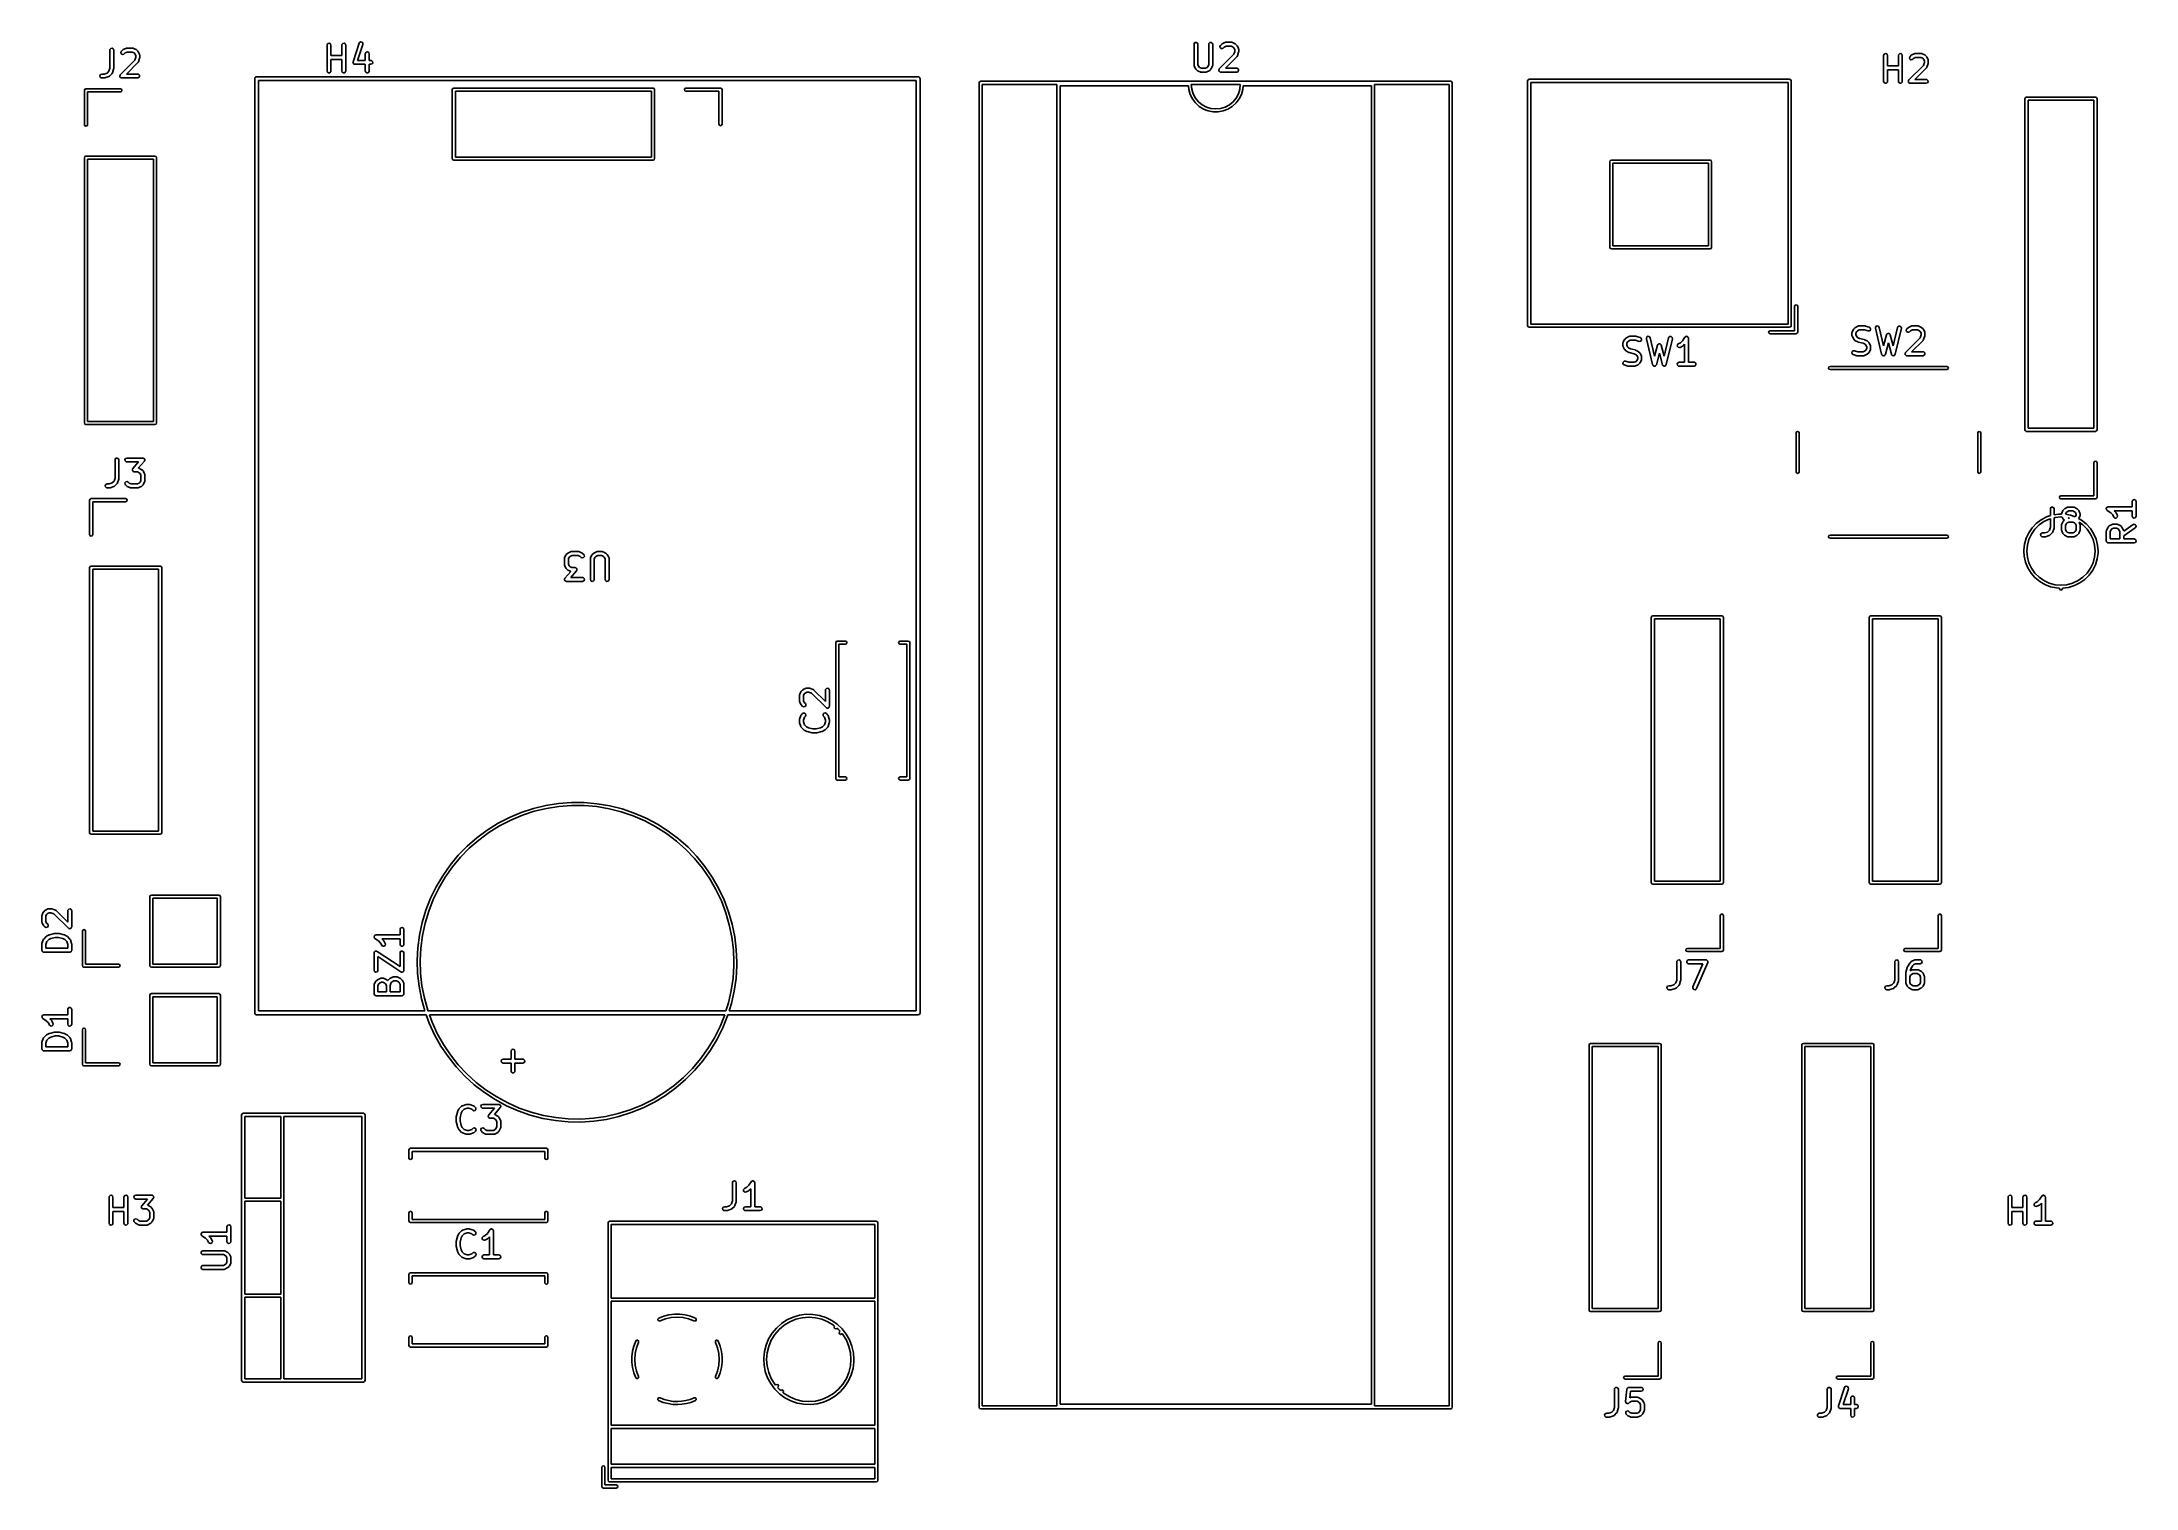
# Model space of a CAD drawing. Extents: x 18 to 98.7, y -72.3 to -16.6.
import ezdxf

# ---------------------------------------------------------------- set-up
doc = ezdxf.new("R2010")
doc.units = 0
doc.layers.add('BLACK', color=7, linetype='CONTINUOUS')

msp = doc.modelspace()

# ---------------------------------------------------------------- linework, layer by layer
at = {"layer": 'BLACK', "linetype": 'CONTINUOUS'}
for p, q in [((20.5917, -16.9124), (20.5962, -16.8867)), ((20.5917, -17.6145), (20.5917, -16.9124)), ((20.5962, -16.8867), (20.6292, -16.8474)), ((20.6292, -16.8474), (20.6797, -16.8385)), ((20.6797, -16.8385), (20.7241, -16.8642)), ((20.7241, -16.8642), (20.7417, -16.9124)), ((20.7417, -16.9124), (20.7417, -17.6267)), ((21.0422, -16.9546), (21.0898, -16.907)), ((21.0898, -16.907), (21.1082, -16.8941)), ((21.1082, -16.8941), (21.1093, -16.8929)), ((21.1093, -16.8929), (21.2046, -16.8453)), ((21.2046, -16.8453), (21.2295, -16.8379)), ((21.2295, -16.8379), (21.2339, -16.8389)), ((21.2339, -16.8389), (21.2381, -16.8374)), ((21.2381, -16.8374), (21.4762, -16.8374)), ((21.4762, -16.8374), (21.5018, -16.8419)), ((21.5018, -16.8419), (21.5053, -16.8448)), ((21.5053, -16.8448), (21.5097, -16.8453)), ((21.5097, -16.8453), (21.605, -16.8929)), ((21.605, -16.8929), (21.623, -16.9063)), ((21.623, -16.9063), (21.6245, -16.907)), ((21.6245, -16.907), (21.6721, -16.9546)), ((28.9631, -16.7174), (28.9676, -16.6917)), ((28.9631, -17.7174), (28.9631, -16.7174)), ((28.9676, -16.6917), (29.0006, -16.6524)), ((29.0006, -16.6524), (29.0511, -16.6435)), ((29.0511, -16.6435), (29.0955, -16.6692)), ((29.0955, -16.6692), (29.1131, -16.7174)), ((29.1131, -16.7174), (29.1131, -17.1186)), ((29.5345, -16.7174), (29.539, -16.6917)), ((29.5345, -17.1186), (29.5345, -16.7174)), ((29.539, -16.6917), (29.572, -16.6524)), ((29.572, -16.6524), (29.6225, -16.6435)), ((29.6225, -16.6435), (29.667, -16.6692)), ((29.667, -16.6692), (29.6845, -16.7174)), ((29.6845, -16.7174), (29.6845, -17.7174)), ((29.9669, -17.3603), (30.205, -16.646)), ((30.3473, -16.6935), (30.1422, -17.309)), ((30.205, -16.646), (30.2174, -16.6231)), ((30.2174, -16.6231), (30.2612, -16.5963)), ((30.2612, -16.5963), (30.3119, -16.6038)), ((30.3119, -16.6038), (30.3459, -16.6422)), ((30.3459, -16.6422), (30.3473, -16.6935)), ((62.3831, -16.6874), (62.3876, -16.6617)), ((62.3831, -17.4969), (62.3831, -16.6874)), ((62.3876, -16.6617), (62.4206, -16.6224)), ((62.4206, -16.6224), (62.4711, -16.6135)), ((62.4711, -16.6135), (62.5155, -16.6392)), ((62.5155, -16.6392), (62.5331, -16.6874)), ((62.5331, -16.6874), (62.5331, -17.4792)), ((62.9545, -16.6874), (62.959, -16.6617)), ((62.9545, -17.4792), (62.9545, -16.6874)), ((62.959, -16.6617), (62.992, -16.6224)), ((62.992, -16.6224), (63.0425, -16.6135)), ((63.0425, -16.6135), (63.087, -16.6392)), ((63.087, -16.6392), (63.1045, -16.6874)), ((63.1045, -16.6874), (63.1045, -17.4969)), ((63.3834, -16.7761), (63.4051, -16.7296)), ((63.3967, -16.8256), (63.3834, -16.7761)), ((63.4387, -16.8551), (63.3967, -16.8256)), ((63.4051, -16.7296), (63.4527, -16.682)), ((63.4898, -16.8506), (63.4387, -16.8551)), ((63.4527, -16.682), (63.471, -16.6691)), ((63.471, -16.6691), (63.4722, -16.6679)), ((63.4722, -16.6679), (63.5674, -16.6203)), ((63.5111, -16.8357), (63.4898, -16.8506)), ((63.5501, -16.7966), (63.5111, -16.8357)), ((63.6187, -16.7624), (63.5501, -16.7966)), ((63.5674, -16.6203), (63.5924, -16.6129)), ((63.5924, -16.6129), (63.5967, -16.6139)), ((63.5967, -16.6139), (63.601, -16.6124)), ((63.601, -16.6124), (63.839, -16.6124)), ((63.8213, -16.7624), (63.6187, -16.7624)), ((63.8899, -16.7966), (63.8213, -16.7624)), ((63.839, -16.6124), (63.8647, -16.6169)), ((63.8647, -16.6169), (63.8681, -16.6198)), ((63.8681, -16.6198), (63.8726, -16.6203)), ((63.8726, -16.6203), (63.9678, -16.6679)), ((63.9203, -16.827), (63.8899, -16.7966)), ((63.9545, -16.8956), (63.9203, -16.827)), ((63.9545, -16.9609), (63.9545, -16.8956)), ((63.9678, -16.6679), (63.9858, -16.6813)), ((63.9858, -16.6813), (63.9873, -16.682)), ((63.9873, -16.682), (64.0349, -16.7296)), ((64.0349, -16.7296), (64.0478, -16.748)), ((64.0478, -16.748), (64.049, -16.7491)), ((64.049, -16.7491), (64.0966, -16.8443)), ((64.0966, -16.8443), (64.104, -16.8693)), ((64.104, -16.8693), (64.103, -16.8736)), ((64.103, -16.8736), (64.1045, -16.8779)), ((64.1045, -16.8779), (64.1045, -16.9731)), ((20.4833, -17.7992), (20.5535, -17.729)), ((20.5535, -17.729), (20.5917, -17.6145)), ((20.7378, -17.6504), (20.6902, -17.7932)), ((20.7417, -17.6267), (20.7378, -17.6487)), ((20.7378, -17.6487), (20.7378, -17.6504)), ((20.9946, -17.8593), (21.5535, -17.3004)), ((21.0205, -17.0011), (21.0422, -16.9546)), ((21.0338, -17.0506), (21.0205, -17.0011)), ((21.0758, -17.0801), (21.0338, -17.0506)), ((21.1269, -17.0756), (21.0758, -17.0801)), ((21.1483, -17.0607), (21.1269, -17.0756)), ((21.1873, -17.0216), (21.1483, -17.0607)), ((21.2558, -16.9874), (21.1873, -17.0216)), ((21.6721, -17.394), (21.2287, -17.8374)), ((21.4585, -16.9874), (21.2558, -16.9874)), ((21.527, -17.0216), (21.4585, -16.9874)), ((21.5574, -17.052), (21.527, -17.0216)), ((21.5535, -17.3004), (21.5917, -17.1859)), ((21.5917, -17.1206), (21.5574, -17.052)), ((21.5917, -17.1859), (21.5917, -17.1206)), ((21.6721, -16.9546), (21.6849, -16.973)), ((21.674, -17.3899), (21.6721, -17.394)), ((21.6778, -17.3876), (21.674, -17.3899)), ((21.6902, -17.3647), (21.6778, -17.3876)), ((21.6849, -16.973), (21.6861, -16.9741)), ((21.6861, -16.9741), (21.7337, -17.0693)), ((21.7378, -17.2218), (21.6902, -17.3647)), ((21.7337, -17.0693), (21.7412, -17.0943)), ((21.7417, -17.1981), (21.7378, -17.2202)), ((21.7378, -17.2202), (21.7378, -17.2218)), ((21.7412, -17.0943), (21.7401, -17.0986)), ((21.7401, -17.0986), (21.7417, -17.1029)), ((21.7417, -17.1029), (21.7417, -17.1981)), ((28.9806, -17.7656), (28.9631, -17.7174)), ((29.1086, -17.743), (29.0756, -17.7823)), ((29.1131, -17.7174), (29.1086, -17.743)), ((29.1131, -17.1186), (29.5345, -17.1186)), ((29.5345, -17.2686), (29.1131, -17.2686)), ((29.1131, -17.2686), (29.1131, -17.7174)), ((29.5345, -17.7174), (29.5345, -17.2686)), ((29.5521, -17.7656), (29.5345, -17.7174)), ((29.68, -17.743), (29.647, -17.7823)), ((29.6845, -17.7174), (29.68, -17.743)), ((29.9642, -17.371), (29.9671, -17.3661)), ((29.9678, -17.3912), (29.9642, -17.371)), ((29.9671, -17.3661), (29.9669, -17.3603)), ((29.9683, -17.4116), (29.9678, -17.3912)), ((29.9721, -17.4159), (29.9683, -17.4116)), ((29.9731, -17.4215), (29.9721, -17.4159)), ((29.9888, -17.4347), (29.9731, -17.4215)), ((30.0024, -17.45), (29.9888, -17.4347)), ((30.0081, -17.4508), (30.0024, -17.45)), ((30.0124, -17.4545), (30.0081, -17.4508)), ((30.0381, -17.459), (30.0124, -17.4545)), ((30.4393, -17.459), (30.0381, -17.459)), ((30.1422, -17.309), (30.4393, -17.309)), ((30.4393, -17.0507), (30.4438, -17.0251)), ((30.4393, -17.309), (30.4393, -17.0507)), ((30.4393, -17.7174), (30.4393, -17.459)), ((30.4568, -17.7656), (30.4393, -17.7174)), ((30.4438, -17.0251), (30.4768, -16.9858)), ((30.4768, -16.9858), (30.5273, -16.9769)), ((30.5273, -16.9769), (30.5717, -17.0025)), ((30.5848, -17.743), (30.5518, -17.7823)), ((30.5717, -17.0025), (30.5893, -17.0507)), ((30.5893, -17.7174), (30.5848, -17.743)), ((30.5893, -17.0507), (30.5893, -17.309)), ((30.5893, -17.309), (30.6571, -17.309)), ((30.6571, -17.459), (30.5893, -17.459)), ((30.5893, -17.459), (30.5893, -17.7174)), ((30.6571, -17.309), (30.6828, -17.3136)), ((30.7054, -17.4415), (30.6571, -17.459)), ((30.6828, -17.3136), (30.7221, -17.3465)), ((30.731, -17.3971), (30.7054, -17.4415)), ((30.7221, -17.3465), (30.731, -17.3971)), ((62.3846, -17.5011), (62.3831, -17.4969)), ((62.3836, -17.5055), (62.3846, -17.5011)), ((62.391, -17.5304), (62.3836, -17.5055)), ((62.4386, -17.6257), (62.391, -17.5304)), ((62.4398, -17.6268), (62.4386, -17.6257)), ((62.4527, -17.6452), (62.4398, -17.6268)), ((62.5003, -17.6928), (62.4527, -17.6452)), ((62.5018, -17.6935), (62.5003, -17.6928)), ((62.5198, -17.7068), (62.5018, -17.6935)), ((62.615, -17.7545), (62.5198, -17.7068)), ((62.5331, -17.4792), (62.5674, -17.5477)), ((62.5674, -17.5477), (62.5978, -17.5781)), ((62.5978, -17.5781), (62.6663, -17.6124)), ((62.6195, -17.755), (62.615, -17.7545)), ((62.6229, -17.7579), (62.6195, -17.755)), ((62.6486, -17.7624), (62.6229, -17.7579)), ((62.6663, -17.6124), (62.8213, -17.6124)), ((62.8213, -17.6124), (62.8899, -17.5781)), ((62.8726, -17.7545), (62.8476, -17.7619)), ((62.9678, -17.7068), (62.8726, -17.7545)), ((62.8899, -17.5781), (62.9203, -17.5477)), ((62.9203, -17.5477), (62.9545, -17.4792)), ((62.969, -17.7057), (62.9678, -17.7068)), ((62.9873, -17.6928), (62.969, -17.7057)), ((63.0349, -17.6452), (62.9873, -17.6928)), ((63.0356, -17.6437), (63.0349, -17.6452)), ((63.049, -17.6257), (63.0356, -17.6437)), ((63.0966, -17.5304), (63.049, -17.6257)), ((63.0971, -17.526), (63.0966, -17.5304)), ((63.1, -17.5226), (63.0971, -17.526)), ((63.1045, -17.4969), (63.1, -17.5226)), ((63.3358, -17.6808), (63.3372, -17.6777)), ((63.3416, -17.7026), (63.3358, -17.6808)), ((63.3366, -17.6744), (63.3479, -17.6548)), ((63.3372, -17.6777), (63.3366, -17.6744)), ((63.3455, -17.7249), (63.3416, -17.7026)), ((63.3482, -17.7271), (63.3455, -17.7249)), ((63.3479, -17.6548), (63.3574, -17.6343)), ((63.349, -17.7304), (63.3482, -17.7271)), ((63.3675, -17.7433), (63.349, -17.7304)), ((63.3574, -17.6343), (63.9164, -17.0754)), ((63.3848, -17.7579), (63.3675, -17.7433)), ((63.3894, -17.7587), (63.3848, -17.7579)), ((63.3911, -17.7598), (63.3894, -17.7587)), ((63.3944, -17.7595), (63.3911, -17.7598)), ((63.4105, -17.7624), (63.3944, -17.7595)), ((64.0349, -17.169), (63.5915, -17.6124)), ((63.5915, -17.6124), (64.0295, -17.6124)), ((63.9164, -17.0754), (63.9545, -16.9609)), ((64.0295, -17.6124), (64.0552, -17.6169)), ((64.0777, -17.7448), (64.0295, -17.7624)), ((64.0368, -17.1649), (64.0349, -17.169)), ((64.0407, -17.1626), (64.0368, -17.1649)), ((64.0531, -17.1397), (64.0407, -17.1626)), ((64.1007, -16.9968), (64.0531, -17.1397)), ((64.0552, -17.6169), (64.0945, -17.6499)), ((64.1034, -17.7004), (64.0777, -17.7448)), ((64.0945, -17.6499), (64.1034, -17.7004)), ((64.1045, -16.9731), (64.1006, -16.9952)), ((64.1006, -16.9952), (64.1007, -16.9968)), ((88.9631, -17.1174), (88.9676, -17.0917)), ((88.9631, -18.1174), (88.9631, -17.1174)), ((88.9676, -17.0917), (89.0006, -17.0524)), ((89.0006, -17.0524), (89.0511, -17.0435)), ((89.0511, -17.0435), (89.0955, -17.0692)), ((89.0955, -17.0692), (89.1131, -17.1174)), ((89.1131, -17.1174), (89.1131, -17.5186)), ((89.1131, -17.5186), (89.5345, -17.5186)), ((89.5345, -17.6686), (89.1131, -17.6686)), ((89.1131, -17.6686), (89.1131, -18.1174)), ((89.5345, -17.1174), (89.539, -17.0917)), ((89.5345, -17.5186), (89.5345, -17.1174)), ((89.5345, -18.1174), (89.5345, -17.6686)), ((89.539, -17.0917), (89.572, -17.0524)), ((89.572, -17.0524), (89.6225, -17.0435)), ((89.6225, -17.0435), (89.667, -17.0692)), ((89.667, -17.0692), (89.6845, -17.1174)), ((89.6845, -17.1174), (89.6845, -18.1174)), ((89.9374, -18.0643), (90.4964, -17.5054)), ((89.9634, -17.2061), (89.9851, -17.1596)), ((89.9767, -17.2556), (89.9634, -17.2061)), ((90.0187, -17.2851), (89.9767, -17.2556)), ((89.9851, -17.1596), (90.0327, -17.112)), ((90.0698, -17.2806), (90.0187, -17.2851)), ((90.0327, -17.112), (90.051, -17.0991)), ((90.051, -17.0991), (90.0522, -17.0979)), ((90.0522, -17.0979), (90.1474, -17.0503)), ((90.0911, -17.2657), (90.0698, -17.2806)), ((90.1301, -17.2266), (90.0911, -17.2657)), ((90.1987, -17.1924), (90.1301, -17.2266)), ((90.1474, -17.0503), (90.1724, -17.0429)), ((90.6149, -17.599), (90.1715, -18.0424)), ((90.1724, -17.0429), (90.1767, -17.0439)), ((90.1767, -17.0439), (90.181, -17.0424)), ((90.181, -17.0424), (90.419, -17.0424)), ((90.4013, -17.1924), (90.1987, -17.1924)), ((90.4699, -17.2266), (90.4013, -17.1924)), ((90.419, -17.0424), (90.4447, -17.0469)), ((90.4447, -17.0469), (90.4481, -17.0498)), ((90.4481, -17.0498), (90.4526, -17.0503)), ((90.4526, -17.0503), (90.5478, -17.0979)), ((90.5003, -17.257), (90.4699, -17.2266)), ((90.4964, -17.5054), (90.5345, -17.3909)), ((90.5345, -17.3256), (90.5003, -17.257)), ((90.5345, -17.3909), (90.5345, -17.3256)), ((90.5478, -17.0979), (90.5658, -17.1113)), ((90.5658, -17.1113), (90.5673, -17.112)), ((90.5673, -17.112), (90.6149, -17.1596)), ((90.6149, -17.1596), (90.6278, -17.178)), ((90.6168, -17.5949), (90.6149, -17.599)), ((90.6207, -17.5926), (90.6168, -17.5949)), ((90.6331, -17.5697), (90.6207, -17.5926)), ((90.6278, -17.178), (90.629, -17.1791)), ((90.629, -17.1791), (90.6766, -17.2743)), ((90.6807, -17.4268), (90.6331, -17.5697)), ((90.6766, -17.2743), (90.684, -17.2993)), ((90.6845, -17.4031), (90.6806, -17.4252)), ((90.6806, -17.4252), (90.6807, -17.4268)), ((90.684, -17.2993), (90.683, -17.3036)), ((90.683, -17.3036), (90.6845, -17.3079)), ((90.6845, -17.3079), (90.6845, -17.4031)), ((19.61, -18.46), (19.6276, -18.4176)), ((19.61, -19.79), (19.61, -18.46)), ((19.6276, -18.4176), (19.67, -18.4)), ((19.67, -18.4), (21, -18.4)), ((21, -18.52), (19.73, -18.52)), ((19.73, -18.52), (19.73, -19.79)), ((20.2119, -17.8994), (20.2375, -17.8549)), ((20.2208, -17.9499), (20.2119, -17.8994)), ((20.2601, -17.9829), (20.2208, -17.9499)), ((20.2375, -17.8549), (20.2857, -17.8374)), ((20.2857, -17.9874), (20.2601, -17.9829)), ((20.2857, -17.8374), (20.3688, -17.8374)), ((20.381, -17.9874), (20.2857, -17.9874)), ((20.3688, -17.8374), (20.4833, -17.7992)), ((20.3825, -17.9868), (20.381, -17.9874)), ((20.4047, -17.9835), (20.3825, -17.9868)), ((20.5475, -17.9359), (20.4047, -17.9835)), ((20.551, -17.9331), (20.5475, -17.9359)), ((20.5555, -17.9327), (20.551, -17.9331)), ((20.5768, -17.9178), (20.5555, -17.9327)), ((20.6721, -17.8226), (20.5768, -17.9178)), ((20.674, -17.8185), (20.6721, -17.8226)), ((20.6778, -17.8161), (20.674, -17.8185)), ((20.6902, -17.7932), (20.6778, -17.8161)), ((20.9729, -17.9058), (20.9744, -17.9027)), ((20.9787, -17.9276), (20.9729, -17.9058)), ((20.9738, -17.8994), (20.985, -17.8798)), ((20.9744, -17.9027), (20.9738, -17.8994)), ((20.9827, -17.9499), (20.9787, -17.9276)), ((20.9853, -17.9521), (20.9827, -17.9499)), ((20.985, -17.8798), (20.9946, -17.8593)), ((20.9862, -17.9554), (20.9853, -17.9521)), ((21.0047, -17.9683), (20.9862, -17.9554)), ((21, -18.4), (21.0424, -18.4176)), ((21.0424, -18.5024), (21, -18.52)), ((21.022, -17.9829), (21.0047, -17.9683)), ((21.0266, -17.9837), (21.022, -17.9829)), ((21.0282, -17.9848), (21.0266, -17.9837)), ((21.0315, -17.9845), (21.0282, -17.9848)), ((21.0476, -17.9874), (21.0315, -17.9845)), ((21.0424, -18.4176), (21.06, -18.46)), ((21.06, -18.46), (21.0424, -18.5024)), ((21.6667, -17.9874), (21.0476, -17.9874)), ((21.2287, -17.8374), (21.6667, -17.8374)), ((21.6667, -17.8374), (21.6923, -17.8419)), ((21.7149, -17.9698), (21.6667, -17.9874)), ((21.6923, -17.8419), (21.7316, -17.8749)), ((21.7405, -17.9254), (21.7149, -17.9698)), ((21.7316, -17.8749), (21.7405, -17.9254)), ((26.175, -18.015), (26.1767, -18.0053)), ((26.175, -54.015), (26.175, -18.015)), ((26.1761, -18.002), (26.1778, -17.9991)), ((26.1767, -18.0053), (26.1761, -18.002)), ((26.1778, -17.9991), (26.1795, -17.9893)), ((26.1795, -17.9893), (26.192, -17.9744)), ((26.192, -17.9744), (26.2018, -17.9575)), ((26.2018, -17.9575), (26.2081, -17.9552)), ((26.2081, -17.9552), (26.2125, -17.95)), ((26.2125, -17.95), (26.2317, -17.9467)), ((26.2317, -17.9467), (26.25, -17.94)), ((26.25, -17.94), (51.75, -17.94)), ((51.675, -18.09), (26.325, -18.09)), ((26.325, -18.09), (26.325, -53.94)), ((29.0251, -17.7912), (28.9806, -17.7656)), ((29.0756, -17.7823), (29.0251, -17.7912)), ((29.5965, -17.7912), (29.5521, -17.7656)), ((29.647, -17.7823), (29.5965, -17.7912)), ((30.5013, -17.7912), (30.4568, -17.7656)), ((30.5518, -17.7823), (30.5013, -17.7912)), ((33.79, -18.435), (33.8076, -18.3926)), ((33.79, -21.095), (33.79, -18.435)), ((33.8076, -18.3926), (33.85, -18.375)), ((33.85, -18.375), (41.53, -18.375)), ((33.91, -18.495), (33.91, -21.035)), ((41.47, -18.495), (33.91, -18.495)), ((41.47, -21.035), (41.47, -18.495)), ((41.53, -18.375), (41.5724, -18.3926)), ((41.5724, -18.3926), (41.59, -18.435)), ((41.59, -18.435), (41.59, -21.095)), ((42.74, -18.435), (42.7576, -18.3926)), ((42.7576, -18.4774), (42.74, -18.435)), ((42.7576, -18.3926), (42.8, -18.375)), ((42.8, -18.495), (42.7576, -18.4774)), ((42.8, -18.375), (44.13, -18.375)), ((44.07, -18.495), (42.8, -18.495)), ((44.07, -19.765), (44.07, -18.495)), ((44.13, -18.375), (44.1724, -18.3926)), ((44.1724, -18.3926), (44.19, -18.435)), ((44.19, -18.435), (44.19, -19.765)), ((51.675, -53.94), (51.675, -18.09)), ((51.75, -17.94), (51.7597, -17.9417)), ((51.7597, -17.9417), (51.763, -17.9411)), ((51.763, -17.9411), (51.7659, -17.9428)), ((51.7659, -17.9428), (51.7757, -17.9445)), ((51.7757, -17.9445), (51.7906, -17.957)), ((51.7906, -17.957), (51.8075, -17.9668)), ((51.8075, -17.9668), (51.8098, -17.9732)), ((51.8098, -17.9732), (51.815, -17.9775)), ((51.815, -17.9775), (51.8183, -17.9967)), ((51.8183, -17.9967), (51.825, -18.015)), ((51.825, -18.015), (51.825, -54.015)), ((54.1, -18.175), (54.1176, -18.1326)), ((54.1, -69.215), (54.1, -18.175)), ((54.1176, -18.1326), (54.16, -18.115)), ((54.16, -18.115), (72.28, -18.115)), ((57.1, -18.235), (54.22, -18.235)), ((54.22, -18.235), (54.22, -69.155)), ((57.1, -69.155), (57.1, -18.235)), ((57.22, -18.295), (57.22, -69.095)), ((62.1656, -18.295), (57.22, -18.295)), ((62.178, -18.4298), (62.1656, -18.295)), ((62.2316, -18.6179), (62.178, -18.4298)), ((62.28, -18.235), (62.2763, -18.2439)), ((62.2763, -18.2439), (62.2936, -18.4193)), ((64.16, -18.235), (62.28, -18.235)), ((62.2936, -18.4193), (62.3474, -18.5965)), ((62.839, -17.7624), (62.6486, -17.7624)), ((62.8433, -17.7608), (62.839, -17.7624)), ((62.8476, -17.7619), (62.8433, -17.7608)), ((64.0295, -17.7624), (63.4105, -17.7624)), ((64.0926, -18.5965), (64.1464, -18.4193)), ((64.1464, -18.4193), (64.1637, -18.2439)), ((64.1637, -18.2439), (64.16, -18.235)), ((64.262, -18.4298), (64.2084, -18.6179)), ((64.2744, -18.295), (64.262, -18.4298)), ((69.22, -18.295), (64.2744, -18.295)), ((69.22, -69.095), (69.22, -18.295)), ((69.34, -18.235), (69.34, -69.155)), ((72.22, -18.235), (69.34, -18.235)), ((72.22, -69.155), (72.22, -18.235)), ((72.28, -18.115), (72.3224, -18.1326)), ((72.3224, -18.1326), (72.34, -18.175)), ((72.34, -18.175), (72.34, -69.215)), ((75.2425, -18.095), (75.2601, -18.0526)), ((75.2425, -27.535), (75.2425, -18.095)), ((75.2601, -18.0526), (75.3025, -18.035)), ((75.3025, -18.035), (85.3425, -18.035)), ((75.3625, -18.155), (75.3625, -27.475)), ((85.2825, -18.155), (75.3625, -18.155)), ((85.2825, -27.475), (85.2825, -18.155)), ((85.3425, -18.035), (85.3849, -18.0526)), ((85.3849, -18.0526), (85.4025, -18.095)), ((85.4025, -18.095), (85.4025, -27.535)), ((88.9806, -18.1656), (88.9631, -18.1174)), ((89.0251, -18.1912), (88.9806, -18.1656)), ((89.0756, -18.1823), (89.0251, -18.1912)), ((89.1086, -18.143), (89.0756, -18.1823)), ((89.1131, -18.1174), (89.1086, -18.143)), ((89.5521, -18.1656), (89.5345, -18.1174)), ((89.5965, -18.1912), (89.5521, -18.1656)), ((89.647, -18.1823), (89.5965, -18.1912)), ((89.68, -18.143), (89.647, -18.1823)), ((89.6845, -18.1174), (89.68, -18.143)), ((89.9158, -18.1108), (89.9172, -18.1077)), ((89.9216, -18.1326), (89.9158, -18.1108)), ((89.9166, -18.1044), (89.9279, -18.0848)), ((89.9172, -18.1077), (89.9166, -18.1044)), ((89.9255, -18.1549), (89.9216, -18.1326)), ((89.9282, -18.1571), (89.9255, -18.1549)), ((89.9279, -18.0848), (89.9374, -18.0643)), ((89.929, -18.1604), (89.9282, -18.1571)), ((89.9475, -18.1733), (89.929, -18.1604)), ((89.9648, -18.1879), (89.9475, -18.1733)), ((89.9694, -18.1887), (89.9648, -18.1879)), ((89.9711, -18.1898), (89.9694, -18.1887)), ((89.9744, -18.1895), (89.9711, -18.1898)), ((89.9905, -18.1924), (89.9744, -18.1895)), ((90.6095, -18.1924), (89.9905, -18.1924)), ((90.1715, -18.0424), (90.6095, -18.0424)), ((90.6095, -18.0424), (90.6352, -18.0469)), ((90.6577, -18.1748), (90.6095, -18.1924)), ((90.6352, -18.0469), (90.6745, -18.0799)), ((90.6834, -18.1304), (90.6577, -18.1748)), ((90.6745, -18.0799), (90.6834, -18.1304)), ((62.3188, -18.793), (62.2316, -18.6179)), ((62.4367, -18.9491), (62.3188, -18.793)), ((62.3474, -18.5965), (62.4346, -18.7598)), ((62.4346, -18.7598), (62.5521, -18.9029)), ((62.5812, -19.0809), (62.4367, -18.9491)), ((62.5521, -18.9029), (62.6952, -19.0204)), ((62.7475, -19.1839), (62.5812, -19.0809)), ((62.6952, -19.0204), (62.8585, -19.1076)), ((62.9299, -19.2545), (62.7475, -19.1839)), ((62.8585, -19.1076), (63.0357, -19.1614)), ((63.1222, -19.2905), (62.9299, -19.2545)), ((63.0357, -19.1614), (63.22, -19.1795)), ((63.3178, -19.2905), (63.1222, -19.2905)), ((63.22, -19.1795), (63.4043, -19.1614)), ((63.5101, -19.2545), (63.3178, -19.2905)), ((63.4043, -19.1614), (63.5815, -19.1076)), ((63.6925, -19.1839), (63.5101, -19.2545)), ((63.5815, -19.1076), (63.7448, -19.0204)), ((63.8588, -19.0809), (63.6925, -19.1839)), ((63.7448, -19.0204), (63.8879, -18.9029)), ((64.0033, -18.9491), (63.8588, -19.0809)), ((63.8879, -18.9029), (64.0054, -18.7598)), ((64.1212, -18.793), (64.0033, -18.9491)), ((64.0054, -18.7598), (64.0926, -18.5965)), ((64.2084, -18.6179), (64.1212, -18.793)), ((94.41, -18.785), (94.4276, -18.7426)), ((94.41, -31.545), (94.41, -18.785)), ((94.4276, -18.7426), (94.47, -18.725)), ((94.47, -18.725), (97.13, -18.725)), ((94.53, -18.845), (94.53, -31.485)), ((97.07, -18.845), (94.53, -18.845)), ((97.07, -31.485), (97.07, -18.845)), ((97.13, -18.725), (97.1724, -18.7426)), ((97.1724, -18.7426), (97.19, -18.785)), ((97.19, -18.785), (97.19, -31.545)), ((19.6276, -19.8324), (19.61, -19.79)), ((19.67, -19.85), (19.6276, -19.8324)), ((19.7124, -19.8324), (19.67, -19.85)), ((19.73, -19.79), (19.7124, -19.8324)), ((44.0876, -19.8074), (44.07, -19.765)), ((44.13, -19.825), (44.0876, -19.8074)), ((44.1724, -19.8074), (44.13, -19.825)), ((44.19, -19.765), (44.1724, -19.8074)), ((19.61, -21.06), (19.6276, -21.0176)), ((19.61, -31.28), (19.61, -21.06)), ((19.6276, -21.0176), (19.67, -21)), ((19.67, -21), (22.33, -21)), ((19.73, -21.12), (19.73, -31.22)), ((22.27, -21.12), (19.73, -21.12)), ((22.27, -31.22), (22.27, -21.12)), ((22.33, -21), (22.3724, -21.0176)), ((22.3724, -21.0176), (22.39, -21.06)), ((22.39, -21.06), (22.39, -31.28)), ((33.8076, -21.1374), (33.79, -21.095)), ((33.85, -21.155), (33.8076, -21.1374)), ((41.53, -21.155), (33.85, -21.155)), ((33.91, -21.035), (41.47, -21.035)), ((41.5724, -21.1374), (41.53, -21.155)), ((41.59, -21.095), (41.5724, -21.1374)), ((78.4125, -21.215), (78.4301, -21.1726)), ((78.4125, -24.515), (78.4125, -21.215)), ((78.4301, -21.1726), (78.4725, -21.155)), ((78.4725, -21.155), (82.2725, -21.155)), ((78.5325, -21.275), (78.5325, -24.455)), ((82.2125, -21.275), (78.5325, -21.275)), ((82.2125, -24.455), (82.2125, -21.275)), ((82.2725, -21.155), (82.3149, -21.1726)), ((82.3149, -21.1726), (82.3325, -21.215)), ((82.3325, -21.215), (82.3325, -24.515)), ((78.4301, -24.5574), (78.4125, -24.515)), ((78.4725, -24.575), (78.4301, -24.5574)), ((82.2725, -24.575), (78.4725, -24.575)), ((78.5325, -24.455), (82.2125, -24.455)), ((82.3149, -24.5574), (82.2725, -24.575)), ((82.3325, -24.515), (82.3149, -24.5574)), ((85.5325, -26.785), (85.5501, -26.7426)), ((85.5325, -27.725), (85.5325, -26.785)), ((85.5501, -26.7426), (85.5925, -26.725)), ((85.5925, -26.725), (85.6349, -26.7426)), ((85.6349, -26.7426), (85.6525, -26.785)), ((85.6525, -26.785), (85.6525, -27.785)), ((75.2601, -27.5774), (75.2425, -27.535)), ((75.3025, -27.595), (75.2601, -27.5774)), ((85.3425, -27.595), (75.3025, -27.595)), ((75.3625, -27.475), (85.2825, -27.475)), ((78.9142, -28.2079), (78.9187, -28.1822)), ((78.9142, -28.3031), (78.9142, -28.2079)), ((78.9187, -28.1822), (78.9216, -28.1788)), ((78.9216, -28.1788), (78.9221, -28.1743)), ((78.9221, -28.1743), (78.9697, -28.0791)), ((78.9697, -28.0791), (78.9831, -28.0611)), ((78.9831, -28.0611), (78.9838, -28.0596)), ((78.9838, -28.0596), (79.0314, -28.012)), ((79.0314, -28.012), (79.0497, -27.9991)), ((79.0497, -27.9991), (79.0509, -27.9979)), ((79.0509, -27.9979), (79.1461, -27.9503)), ((79.0984, -28.157), (79.0642, -28.2256)), ((79.0642, -28.2256), (79.0642, -28.2854)), ((79.1288, -28.1266), (79.0984, -28.157)), ((79.1973, -28.0924), (79.1288, -28.1266)), ((79.1461, -27.9503), (79.1711, -27.9429)), ((79.1711, -27.9429), (79.1754, -27.9439)), ((79.1754, -27.9439), (79.1796, -27.9424)), ((79.1796, -27.9424), (79.4177, -27.9424)), ((79.4056, -28.0924), (79.1973, -28.0924)), ((79.5369, -28.1362), (79.4056, -28.0924)), ((79.4177, -27.9424), (79.4398, -27.9463)), ((79.4398, -27.9463), (79.4415, -27.9462)), ((79.4415, -27.9462), (79.5843, -27.9938)), ((79.5882, -28.1348), (79.5369, -28.1362)), ((79.5843, -27.9938), (79.6072, -28.0063)), ((79.6265, -28.1007), (79.5882, -28.1348)), ((79.6072, -28.0063), (79.6341, -28.05)), ((79.6341, -28.05), (79.6265, -28.1007)), ((79.8194, -28.0087), (79.8424, -27.9629)), ((79.821, -28.0348), (79.8194, -28.0087)), ((80.0591, -29.0348), (79.821, -28.0348)), ((79.8424, -27.9629), (79.8895, -27.9425)), ((79.8895, -27.9425), (79.9387, -27.9572)), ((79.9387, -27.9572), (79.9669, -28)), ((79.9669, -28), (80.1361, -28.7109)), ((80.2666, -28.2562), (80.2695, -28.25)), ((80.2695, -28.25), (80.2871, -28.2418)), ((80.2871, -28.2418), (80.303, -28.2307)), ((80.303, -28.2307), (80.3098, -28.2313)), ((80.3098, -28.2313), (80.3161, -28.2284)), ((80.3161, -28.2284), (80.3348, -28.2334)), ((80.3348, -28.2334), (80.3541, -28.2351)), ((80.3541, -28.2351), (80.359, -28.2399)), ((80.359, -28.2399), (80.3656, -28.2417)), ((80.3656, -28.2417), (80.3767, -28.2576)), ((80.5089, -28.7109), (80.6781, -28)), ((80.824, -28.0348), (80.5859, -29.0348)), ((80.6781, -28), (80.6885, -27.9761)), ((80.6885, -27.9761), (80.7296, -27.9455)), ((80.7296, -27.9455), (80.7808, -27.9485)), ((80.7808, -27.9485), (80.8181, -27.9838)), ((80.8181, -27.9838), (80.824, -28.0348)), ((81.0156, -28.2733), (81.0509, -28.236)), ((81.0509, -28.236), (81.1352, -28.1938)), ((81.1352, -28.1938), (81.2166, -28.1125)), ((81.2166, -28.1125), (81.3077, -27.9758)), ((81.2951, -28.2461), (81.2327, -28.3085)), ((81.2951, -28.9424), (81.2951, -28.2461)), ((81.3077, -27.9758), (81.3257, -27.9569)), ((81.3257, -27.9569), (81.3298, -27.9557)), ((81.3298, -27.9557), (81.3326, -27.9524)), ((81.3326, -27.9524), (81.3541, -27.9486)), ((81.3541, -27.9486), (81.3749, -27.9425)), ((81.3749, -27.9425), (81.3789, -27.9443)), ((81.3789, -27.9443), (81.3831, -27.9435)), ((81.3831, -27.9435), (81.402, -27.9544)), ((81.402, -27.9544), (81.4219, -27.9631)), ((81.4219, -27.9631), (81.4238, -27.967)), ((81.4238, -27.967), (81.4276, -27.9692)), ((81.4276, -27.9692), (81.435, -27.9896)), ((81.435, -27.9896), (81.4447, -28.0091)), ((81.4447, -28.0091), (81.4436, -28.0133)), ((81.4436, -28.0133), (81.4451, -28.0174)), ((81.4451, -28.0174), (81.4451, -28.9424)), ((84.5325, -27.785), (84.5501, -27.7426)), ((84.5501, -27.8274), (84.5325, -27.785)), ((84.5501, -27.7426), (84.5925, -27.725)), ((84.5925, -27.845), (84.5501, -27.8274)), ((84.5925, -27.725), (85.5325, -27.725)), ((85.5925, -27.845), (84.5925, -27.845)), ((85.3849, -27.5774), (85.3425, -27.595)), ((85.4025, -27.535), (85.3849, -27.5774)), ((85.6349, -27.8274), (85.5925, -27.845)), ((85.6525, -27.785), (85.6349, -27.8274)), ((87.7417, -27.8079), (87.7462, -27.7822)), ((87.7417, -27.9031), (87.7417, -27.8079)), ((87.7432, -27.9073), (87.7417, -27.9031)), ((87.7422, -27.9117), (87.7432, -27.9073)), ((87.7496, -27.9366), (87.7422, -27.9117)), ((87.7462, -27.7822), (87.7491, -27.7788)), ((87.7491, -27.7788), (87.7496, -27.7743)), ((87.7496, -27.7743), (87.7972, -27.6791)), ((87.7972, -28.0319), (87.7496, -27.9366)), ((87.7972, -27.6791), (87.8106, -27.6611)), ((87.7984, -28.033), (87.7972, -28.0319)), ((87.8113, -28.0514), (87.7984, -28.033)), ((87.8106, -27.6611), (87.8113, -27.6596)), ((87.8113, -27.6596), (87.8589, -27.612)), ((87.8589, -28.099), (87.8113, -28.0514)), ((87.8589, -27.612), (87.8772, -27.5991)), ((87.8604, -28.0997), (87.8589, -28.099)), ((87.8784, -28.113), (87.8604, -28.0997)), ((87.8772, -27.5991), (87.8784, -27.5979)), ((87.8784, -27.5979), (87.9736, -27.5503)), ((87.9736, -28.1607), (87.8784, -28.113)), ((87.9259, -27.757), (87.8917, -27.8256)), ((87.8917, -27.8256), (87.8917, -27.8854)), ((87.8917, -27.8854), (87.9259, -27.9539)), ((87.9563, -27.7266), (87.9259, -27.757)), ((87.9259, -27.9539), (87.9563, -27.9843)), ((88.0248, -27.6924), (87.9563, -27.7266)), ((87.9563, -27.9843), (88.0333, -28.0228)), ((87.9736, -27.5503), (87.9986, -27.5429)), ((87.9771, -28.1611), (87.9736, -28.1607)), ((87.989, -28.1663), (87.9771, -28.1611)), ((88.1714, -28.212), (87.989, -28.1663)), ((87.9986, -27.5429), (88.0029, -27.5439)), ((88.0029, -27.5439), (88.0071, -27.5424)), ((88.0071, -27.5424), (88.2452, -27.5424)), ((88.2331, -27.6924), (88.0248, -27.6924)), ((88.0333, -28.0228), (88.2158, -28.0684)), ((88.2484, -28.2504), (88.1714, -28.212)), ((88.2158, -28.0684), (88.2276, -28.0737)), ((88.2276, -28.0737), (88.2312, -28.0741)), ((88.2312, -28.0741), (88.3264, -28.1217)), ((88.3644, -27.7362), (88.2331, -27.6924)), ((88.2452, -27.5424), (88.2673, -27.5463)), ((88.2788, -28.2809), (88.2484, -28.2504)), ((88.2673, -27.5463), (88.269, -27.5462)), ((88.269, -27.5462), (88.4118, -27.5938)), ((88.3264, -28.1217), (88.3444, -28.1351)), ((88.3444, -28.1351), (88.3459, -28.1358)), ((88.3459, -28.1358), (88.3935, -28.1834)), ((88.4157, -27.7347), (88.3644, -27.7362)), ((88.3935, -28.1834), (88.4064, -28.2018)), ((88.4064, -28.2018), (88.4076, -28.2029)), ((88.4076, -28.2029), (88.4552, -28.2981)), ((88.4118, -27.5938), (88.4347, -27.6063)), ((88.454, -27.7007), (88.4157, -27.7347)), ((88.4347, -27.6063), (88.4616, -27.65)), ((88.4616, -27.65), (88.454, -27.7007)), ((88.6469, -27.6087), (88.6699, -27.5629)), ((88.6485, -27.6348), (88.6469, -27.6087)), ((88.8866, -28.6348), (88.6485, -27.6348)), ((88.6699, -27.5629), (88.717, -27.5425)), ((88.717, -27.5425), (88.7662, -27.5572)), ((88.7662, -27.5572), (88.7944, -27.6)), ((88.7944, -27.6), (88.9636, -28.3109)), ((88.9636, -28.3109), (89.0775, -27.8838)), ((89.15, -28.1942), (89.032, -28.6367)), ((89.0775, -27.8838), (89.0885, -27.8601)), ((89.0885, -27.8601), (89.0941, -27.8562)), ((89.0941, -27.8562), (89.097, -27.85)), ((89.097, -27.85), (89.1146, -27.8418)), ((89.1146, -27.8418), (89.1305, -27.8307)), ((89.1305, -27.8307), (89.1373, -27.8313)), ((89.1373, -27.8313), (89.1436, -27.8284)), ((89.1436, -27.8284), (89.1623, -27.8334)), ((89.268, -28.6367), (89.15, -28.1942)), ((89.1623, -27.8334), (89.1816, -27.8351)), ((89.1816, -27.8351), (89.1865, -27.8399)), ((89.1865, -27.8399), (89.1931, -27.8417)), ((89.1931, -27.8417), (89.2042, -27.8576)), ((89.2042, -27.8576), (89.2179, -27.8713)), ((89.2179, -27.8713), (89.2185, -27.8781)), ((89.2185, -27.8781), (89.2225, -27.8838)), ((89.2225, -27.8838), (89.3364, -28.3109)), ((89.3364, -28.3109), (89.5056, -27.6)), ((89.6515, -27.6348), (89.4134, -28.6348)), ((89.5056, -27.6), (89.516, -27.5761)), ((89.516, -27.5761), (89.5571, -27.5455)), ((89.5571, -27.5455), (89.6083, -27.5485)), ((89.6083, -27.5485), (89.6456, -27.5838)), ((89.6456, -27.5838), (89.6515, -27.6348)), ((89.8113, -28.5643), (90.3702, -28.0054)), ((89.8372, -27.7061), (89.8589, -27.6596)), ((89.8505, -27.7556), (89.8372, -27.7061)), ((89.8925, -27.7851), (89.8505, -27.7556)), ((89.8589, -27.6596), (89.9065, -27.612)), ((89.9436, -27.7806), (89.8925, -27.7851)), ((89.9065, -27.612), (89.9249, -27.5991)), ((89.9249, -27.5991), (89.926, -27.5979)), ((89.926, -27.5979), (90.0212, -27.5503)), ((89.9649, -27.7657), (89.9436, -27.7806)), ((90.0039, -27.7266), (89.9649, -27.7657)), ((90.0725, -27.6924), (90.0039, -27.7266)), ((90.0212, -27.5503), (90.0462, -27.5429)), ((90.4887, -28.099), (90.0454, -28.5424)), ((90.0462, -27.5429), (90.0505, -27.5439)), ((90.0505, -27.5439), (90.0548, -27.5424)), ((90.0548, -27.5424), (90.2929, -27.5424)), ((90.2752, -27.6924), (90.0725, -27.6924)), ((90.3437, -27.7266), (90.2752, -27.6924)), ((90.2929, -27.5424), (90.3185, -27.5469)), ((90.3185, -27.5469), (90.3219, -27.5498)), ((90.3219, -27.5498), (90.3264, -27.5503)), ((90.3264, -27.5503), (90.4216, -27.5979)), ((90.3741, -27.757), (90.3437, -27.7266)), ((90.3702, -28.0054), (90.4083, -27.8909)), ((90.4083, -27.8256), (90.3741, -27.757)), ((90.4083, -27.8909), (90.4083, -27.8256)), ((90.4216, -27.5979), (90.4396, -27.6113)), ((90.4396, -27.6113), (90.4411, -27.612)), ((90.4411, -27.612), (90.4887, -27.6596)), ((90.4887, -27.6596), (90.5016, -27.678)), ((90.4906, -28.0949), (90.4887, -28.099)), ((90.4945, -28.0926), (90.4906, -28.0949)), ((90.5069, -28.0697), (90.4945, -28.0926)), ((90.5016, -27.678), (90.5028, -27.6791)), ((90.5028, -27.6791), (90.5504, -27.7743)), ((90.5545, -27.9268), (90.5069, -28.0697)), ((90.5504, -27.7743), (90.5578, -27.7993)), ((90.5583, -27.9031), (90.5544, -27.9252)), ((90.5544, -27.9252), (90.5545, -27.9268)), ((90.5578, -27.7993), (90.5568, -27.8036)), ((90.5568, -27.8036), (90.5583, -27.8079)), ((90.5583, -27.8079), (90.5583, -27.9031)), ((78.9157, -28.3073), (78.9142, -28.3031)), ((78.9147, -28.3117), (78.9157, -28.3073)), ((78.9221, -28.3366), (78.9147, -28.3117)), ((78.9157, -28.9848), (78.9232, -28.934)), ((78.9425, -29.0285), (78.9157, -28.9848)), ((78.9697, -28.4319), (78.9221, -28.3366)), ((78.9232, -28.934), (78.9616, -28.9)), ((78.9654, -29.0409), (78.9425, -29.0285)), ((78.9616, -28.9), (79.0129, -28.8986)), ((79.1083, -29.0885), (78.9654, -29.0409)), ((78.9709, -28.433), (78.9697, -28.4319)), ((78.9838, -28.4514), (78.9709, -28.433)), ((79.0314, -28.499), (78.9838, -28.4514)), ((79.0129, -28.8986), (79.1442, -28.9424)), ((79.0329, -28.4997), (79.0314, -28.499)), ((79.0509, -28.513), (79.0329, -28.4997)), ((79.1461, -28.5607), (79.0509, -28.513)), ((79.0642, -28.2854), (79.0984, -28.3539)), ((79.0984, -28.3539), (79.1288, -28.3843)), ((79.1288, -28.3843), (79.2058, -28.4228)), ((79.1442, -28.9424), (79.3524, -28.9424)), ((79.1496, -28.5611), (79.1461, -28.5607)), ((79.1615, -28.5663), (79.1496, -28.5611)), ((79.3439, -28.612), (79.1615, -28.5663)), ((79.2058, -28.4228), (79.3883, -28.4684)), ((79.4209, -28.6504), (79.3439, -28.612)), ((79.3524, -28.9424), (79.4209, -28.9081)), ((79.3883, -28.4684), (79.4001, -28.4737)), ((79.4001, -28.4737), (79.4037, -28.4741)), ((79.4037, -28.4741), (79.4989, -28.5217)), ((79.4989, -29.0368), (79.4037, -29.0845)), ((79.4513, -28.6809), (79.4209, -28.6504)), ((79.4209, -28.9081), (79.4513, -28.8777)), ((79.4856, -28.7494), (79.4513, -28.6809)), ((79.4513, -28.8777), (79.4856, -28.8092)), ((79.4856, -28.8092), (79.4856, -28.7494)), ((79.4989, -28.5217), (79.5169, -28.5351)), ((79.5, -29.0357), (79.4989, -29.0368)), ((79.5184, -29.0228), (79.5, -29.0357)), ((79.5169, -28.5351), (79.5184, -28.5358)), ((79.5184, -28.5358), (79.566, -28.5834)), ((79.566, -28.9752), (79.5184, -29.0228)), ((79.566, -28.5834), (79.5789, -28.6018)), ((79.5667, -28.9737), (79.566, -28.9752)), ((79.5801, -28.9557), (79.5667, -28.9737)), ((79.5789, -28.6018), (79.5801, -28.6029)), ((79.5801, -28.6029), (79.6277, -28.6981)), ((79.6277, -28.8604), (79.5801, -28.9557)), ((79.6277, -28.6981), (79.6351, -28.7231)), ((79.6282, -28.856), (79.6277, -28.8604)), ((79.6311, -28.8526), (79.6282, -28.856)), ((79.6356, -28.8269), (79.6311, -28.8526)), ((79.6351, -28.7231), (79.6341, -28.7275)), ((79.6341, -28.7275), (79.6356, -28.7317)), ((79.6356, -28.7317), (79.6356, -28.8269)), ((80.0634, -29.0413), (80.0591, -29.0348)), ((80.0641, -29.0492), (80.0634, -29.0413)), ((80.0771, -29.0622), (80.0641, -29.0492)), ((80.1361, -28.7109), (80.25, -28.2838)), ((80.1935, -29.0603), (80.1871, -29.0648)), ((80.2045, -29.0367), (80.1935, -29.0603)), ((80.3225, -28.5942), (80.2045, -29.0367)), ((80.25, -28.2838), (80.261, -28.2601)), ((80.261, -28.2601), (80.2666, -28.2562)), ((80.4405, -29.0367), (80.3225, -28.5942)), ((80.3767, -28.2576), (80.3904, -28.2713)), ((80.3904, -28.2713), (80.391, -28.2781)), ((80.391, -28.2781), (80.395, -28.2838)), ((80.395, -28.2838), (80.5089, -28.7109)), ((80.445, -29.0432), (80.4405, -29.0367)), ((80.4459, -29.051), (80.445, -29.0432)), ((80.4593, -29.0636), (80.4459, -29.051)), ((80.5756, -29.0587), (80.5693, -29.0633)), ((80.5859, -29.0348), (80.5756, -29.0587)), ((81.0105, -29.0044), (81.0362, -28.9599)), ((81.0195, -29.0549), (81.0105, -29.0044)), ((81.0125, -28.3245), (81.0156, -28.2733)), ((81.0431, -28.3657), (81.0125, -28.3245)), ((81.0588, -29.0879), (81.0195, -29.0549)), ((81.0362, -28.9599), (81.0844, -28.9424)), ((81.093, -28.3776), (81.0431, -28.3657)), ((81.0844, -28.9424), (81.2951, -28.9424)), ((81.1179, -28.3702), (81.093, -28.3776)), ((81.2132, -28.3226), (81.1179, -28.3702)), ((81.2143, -28.3214), (81.2132, -28.3226)), ((81.2327, -28.3085), (81.2143, -28.3214)), ((81.4451, -28.9424), (81.6558, -28.9424)), ((81.6558, -28.9424), (81.6815, -28.9469)), ((81.6815, -28.9469), (81.7208, -28.9799)), ((81.7297, -29.0304), (81.704, -29.0748)), ((81.7208, -28.9799), (81.7297, -29.0304)), ((87.7432, -28.5848), (87.7507, -28.534)), ((87.77, -28.6285), (87.7432, -28.5848)), ((87.7507, -28.534), (87.7891, -28.5)), ((87.7929, -28.6409), (87.77, -28.6285)), ((87.7891, -28.5), (87.8404, -28.4986)), ((87.9358, -28.6885), (87.7929, -28.6409)), ((87.8404, -28.4986), (87.9717, -28.5424)), ((87.9374, -28.6885), (87.9358, -28.6885)), ((87.9595, -28.6924), (87.9374, -28.6885)), ((88.1976, -28.6924), (87.9595, -28.6924)), ((87.9717, -28.5424), (88.1799, -28.5424)), ((88.1799, -28.5424), (88.2484, -28.5081)), ((88.2018, -28.6908), (88.1976, -28.6924)), ((88.2062, -28.6919), (88.2018, -28.6908)), ((88.2312, -28.6845), (88.2062, -28.6919)), ((88.3264, -28.6368), (88.2312, -28.6845)), ((88.2484, -28.5081), (88.2788, -28.4777)), ((88.3131, -28.3494), (88.2788, -28.2809)), ((88.2788, -28.4777), (88.3131, -28.4092)), ((88.3131, -28.4092), (88.3131, -28.3494)), ((88.3275, -28.6357), (88.3264, -28.6368)), ((88.3459, -28.6228), (88.3275, -28.6357)), ((88.3935, -28.5752), (88.3459, -28.6228)), ((88.3942, -28.5737), (88.3935, -28.5752)), ((88.4076, -28.5557), (88.3942, -28.5737)), ((88.4552, -28.4604), (88.4076, -28.5557)), ((88.4552, -28.2981), (88.4626, -28.3231)), ((88.4557, -28.456), (88.4552, -28.4604)), ((88.4586, -28.4526), (88.4557, -28.456)), ((88.4631, -28.4269), (88.4586, -28.4526)), ((88.4626, -28.3231), (88.4616, -28.3275)), ((88.4616, -28.3275), (88.4631, -28.3317)), ((88.4631, -28.3317), (88.4631, -28.4269)), ((88.8909, -28.6413), (88.8866, -28.6348)), ((88.8916, -28.6492), (88.8909, -28.6413)), ((88.9046, -28.6622), (88.8916, -28.6492)), ((88.9148, -28.6776), (88.9046, -28.6622)), ((88.9223, -28.6798), (88.9148, -28.6776)), ((88.9279, -28.6854), (88.9223, -28.6798)), ((88.9463, -28.687), (88.9279, -28.6854)), ((88.964, -28.6922), (88.9463, -28.687)), ((88.9712, -28.6891), (88.964, -28.6922)), ((88.979, -28.6898), (88.9712, -28.6891)), ((88.9941, -28.6792), (88.979, -28.6898)), ((89.011, -28.6719), (88.9941, -28.6792)), ((89.0146, -28.6648), (89.011, -28.6719)), ((89.021, -28.6603), (89.0146, -28.6648)), ((89.032, -28.6367), (89.021, -28.6603)), ((89.2725, -28.6432), (89.268, -28.6367)), ((89.2734, -28.651), (89.2725, -28.6432)), ((89.2868, -28.6636), (89.2734, -28.651)), ((89.2974, -28.6788), (89.2868, -28.6636)), ((89.305, -28.6808), (89.2974, -28.6788)), ((89.3107, -28.6862), (89.305, -28.6808)), ((89.3291, -28.6873), (89.3107, -28.6862)), ((89.3469, -28.6921), (89.3291, -28.6873)), ((89.3541, -28.6888), (89.3469, -28.6921)), ((89.3619, -28.6893), (89.3541, -28.6888)), ((89.3767, -28.6783), (89.3619, -28.6893)), ((89.3934, -28.6705), (89.3767, -28.6783)), ((89.3968, -28.6633), (89.3934, -28.6705)), ((89.4031, -28.6587), (89.3968, -28.6633)), ((89.4134, -28.6348), (89.4031, -28.6587)), ((89.7896, -28.6108), (89.791, -28.6077)), ((89.7954, -28.6326), (89.7896, -28.6108)), ((89.7904, -28.6044), (89.8017, -28.5848)), ((89.791, -28.6077), (89.7904, -28.6044)), ((89.7993, -28.6549), (89.7954, -28.6326)), ((89.802, -28.6571), (89.7993, -28.6549)), ((89.8017, -28.5848), (89.8113, -28.5643)), ((89.8028, -28.6604), (89.802, -28.6571)), ((89.8213, -28.6733), (89.8028, -28.6604)), ((89.8386, -28.6879), (89.8213, -28.6733)), ((89.8432, -28.6887), (89.8386, -28.6879)), ((89.8449, -28.6898), (89.8432, -28.6887)), ((89.8482, -28.6895), (89.8449, -28.6898)), ((89.8643, -28.6924), (89.8482, -28.6895)), ((90.4833, -28.6924), (89.8643, -28.6924)), ((90.0454, -28.5424), (90.4833, -28.5424)), ((90.4833, -28.5424), (90.509, -28.5469)), ((90.5315, -28.6748), (90.4833, -28.6924)), ((90.509, -28.5469), (90.5483, -28.5799)), ((90.5572, -28.6304), (90.5315, -28.6748)), ((90.5483, -28.5799), (90.5572, -28.6304)), ((79.1099, -29.0885), (79.1083, -29.0885)), ((79.132, -29.0924), (79.1099, -29.0885)), ((79.3701, -29.0924), (79.132, -29.0924)), ((79.3743, -29.0908), (79.3701, -29.0924)), ((79.3787, -29.0919), (79.3743, -29.0908)), ((79.4037, -29.0845), (79.3787, -29.0919)), ((80.0873, -29.0776), (80.0771, -29.0622)), ((80.0948, -29.0798), (80.0873, -29.0776)), ((80.1004, -29.0854), (80.0948, -29.0798)), ((80.1188, -29.087), (80.1004, -29.0854)), ((80.1365, -29.0922), (80.1188, -29.087)), ((80.1437, -29.0891), (80.1365, -29.0922)), ((80.1515, -29.0898), (80.1437, -29.0891)), ((80.1666, -29.0792), (80.1515, -29.0898)), ((80.1835, -29.0719), (80.1666, -29.0792)), ((80.1871, -29.0648), (80.1835, -29.0719)), ((80.4699, -29.0788), (80.4593, -29.0636)), ((80.4775, -29.0808), (80.4699, -29.0788)), ((80.4832, -29.0862), (80.4775, -29.0808)), ((80.5016, -29.0873), (80.4832, -29.0862)), ((80.5194, -29.0921), (80.5016, -29.0873)), ((80.5266, -29.0888), (80.5194, -29.0921)), ((80.5344, -29.0893), (80.5266, -29.0888)), ((80.5492, -29.0783), (80.5344, -29.0893)), ((80.5659, -29.0705), (80.5492, -29.0783)), ((80.5693, -29.0633), (80.5659, -29.0705)), ((81.0844, -29.0924), (81.0588, -29.0879)), ((81.6558, -29.0924), (81.0844, -29.0924)), ((81.704, -29.0748), (81.6558, -29.0924)), ((86.84, -29.165), (86.8576, -29.1226)), ((86.8576, -29.2074), (86.84, -29.165)), ((86.8576, -29.1226), (86.9, -29.105)), ((86.9, -29.225), (86.8576, -29.2074)), ((86.9, -29.105), (91.4, -29.105)), ((91.4, -29.225), (86.9, -29.225)), ((91.4, -29.105), (91.4424, -29.1226)), ((91.4424, -29.2074), (91.4, -29.225)), ((91.4424, -29.1226), (91.46, -29.165)), ((91.46, -29.165), (91.4424, -29.2074)), ((19.6276, -31.3224), (19.61, -31.28)), ((19.67, -31.34), (19.6276, -31.3224)), ((22.33, -31.34), (19.67, -31.34)), ((19.73, -31.22), (22.27, -31.22)), ((22.3724, -31.3224), (22.33, -31.34)), ((22.39, -31.28), (22.3724, -31.3224)), ((85.59, -31.665), (85.6076, -31.6226)), ((85.59, -33.165), (85.59, -31.665)), ((85.6076, -31.6226), (85.65, -31.605)), ((85.65, -31.605), (85.6924, -31.6226)), ((85.6924, -31.6226), (85.71, -31.665)), ((85.71, -31.665), (85.71, -33.165)), ((92.59, -31.665), (92.6076, -31.6226)), ((92.59, -33.165), (92.59, -31.665)), ((92.6076, -31.6226), (92.65, -31.605)), ((92.65, -31.605), (92.6924, -31.6226)), ((92.6924, -31.6226), (92.71, -31.665)), ((92.71, -31.665), (92.71, -33.165)), ((94.4276, -31.5874), (94.41, -31.545)), ((94.47, -31.605), (94.4276, -31.5874)), ((97.13, -31.605), (94.47, -31.605)), ((94.53, -31.485), (97.07, -31.485)), ((97.1724, -31.5874), (97.13, -31.605)), ((97.19, -31.545), (97.1724, -31.5874)), ((20.7917, -32.7074), (20.7962, -32.6817)), ((20.7917, -33.4095), (20.7917, -32.7074)), ((20.7962, -32.6817), (20.8292, -32.6424)), ((20.8292, -32.6424), (20.8797, -32.6335)), ((20.8797, -32.6335), (20.9241, -32.6592)), ((20.9241, -32.6592), (20.9417, -32.7074)), ((20.9417, -32.7074), (20.9417, -33.4217)), ((21.1738, -32.6944), (21.1994, -32.6499)), ((21.1827, -32.7449), (21.1738, -32.6944)), ((21.222, -32.7779), (21.1827, -32.7449)), ((21.1994, -32.6499), (21.2476, -32.6324)), ((21.2476, -32.7824), (21.222, -32.7779)), ((21.2476, -32.6324), (21.8667, -32.6324)), ((21.7014, -32.7824), (21.2476, -32.7824)), ((21.4583, -33.0868), (21.4605, -33.0812)), ((21.4649, -33.1059), (21.4583, -33.0868)), ((21.4595, -33.0753), (21.4696, -33.0578)), ((21.4605, -33.0812), (21.4595, -33.0753)), ((21.4696, -33.0578), (21.4769, -33.0389)), ((21.4769, -33.0389), (21.7014, -32.7824)), ((21.9231, -32.7568), (21.6956, -33.0168)), ((21.6956, -33.0168), (21.7018, -33.0179)), ((21.7018, -33.0179), (21.7053, -33.0207)), ((21.7053, -33.0207), (21.7097, -33.0213)), ((21.7097, -33.0213), (21.805, -33.0689)), ((21.805, -33.0689), (21.823, -33.0822)), ((21.823, -33.0822), (21.8245, -33.0829)), ((21.8245, -33.0829), (21.8721, -33.1305)), ((21.8667, -32.6324), (21.8778, -32.6343)), ((21.8778, -32.6343), (21.8812, -32.6338)), ((21.8812, -32.6338), (21.8839, -32.6354)), ((21.8839, -32.6354), (21.8923, -32.6369)), ((21.8923, -32.6369), (21.9078, -32.6499)), ((21.9078, -32.6499), (21.9251, -32.6604)), ((21.9304, -32.7379), (21.9231, -32.7568)), ((21.9251, -32.6604), (21.927, -32.666)), ((21.927, -32.666), (21.9316, -32.6699)), ((21.9405, -32.7204), (21.9304, -32.7379)), ((21.9316, -32.6699), (21.9351, -32.6898)), ((21.9351, -32.6898), (21.9416, -32.7089)), ((21.9416, -32.7089), (21.9395, -32.7145)), ((21.9395, -32.7145), (21.9405, -32.7204)), ((97.07, -32.815), (97.0876, -32.7726)), ((97.07, -34.085), (97.07, -32.815)), ((97.0876, -32.7726), (97.13, -32.755)), ((97.13, -32.755), (97.1724, -32.7726)), ((97.1724, -32.7726), (97.19, -32.815)), ((97.19, -32.815), (97.19, -34.145)), ((20.4119, -33.6944), (20.4375, -33.6499)), ((20.4208, -33.7449), (20.4119, -33.6944)), ((20.4601, -33.7779), (20.4208, -33.7449)), ((20.4375, -33.6499), (20.4857, -33.6324)), ((20.4857, -33.7824), (20.4601, -33.7779)), ((20.4857, -33.6324), (20.5688, -33.6324)), ((20.581, -33.7824), (20.4857, -33.7824)), ((20.5688, -33.6324), (20.6833, -33.5942)), ((20.5825, -33.7818), (20.581, -33.7824)), ((20.6047, -33.7785), (20.5825, -33.7818)), ((20.7475, -33.7309), (20.6047, -33.7785)), ((20.6833, -33.5942), (20.7535, -33.524)), ((20.751, -33.7281), (20.7475, -33.7309)), ((20.7555, -33.7277), (20.751, -33.7281)), ((20.7535, -33.524), (20.7917, -33.4095)), ((20.7768, -33.7128), (20.7555, -33.7277)), ((20.8721, -33.6176), (20.7768, -33.7128)), ((20.874, -33.6135), (20.8721, -33.6176)), ((20.8778, -33.6111), (20.874, -33.6135)), ((20.8902, -33.5882), (20.8778, -33.6111)), ((20.9378, -33.4454), (20.8902, -33.5882)), ((20.9417, -33.4217), (20.9378, -33.4437)), ((20.9378, -33.4437), (20.9378, -33.4454)), ((21.1752, -33.5927), (21.2046, -33.5507)), ((21.1796, -33.6438), (21.1752, -33.5927)), ((21.1946, -33.6652), (21.1796, -33.6438)), ((21.2422, -33.7128), (21.1946, -33.6652)), ((21.2046, -33.5507), (21.2542, -33.5374)), ((21.2437, -33.7135), (21.2422, -33.7128)), ((21.2617, -33.7268), (21.2437, -33.7135)), ((21.2542, -33.5374), (21.3007, -33.5591)), ((21.3569, -33.7745), (21.2617, -33.7268)), ((21.3007, -33.5591), (21.3397, -33.5981)), ((21.3397, -33.5981), (21.4082, -33.6324)), ((21.3614, -33.775), (21.3569, -33.7745)), ((21.3648, -33.7779), (21.3614, -33.775)), ((21.3905, -33.7824), (21.3648, -33.7779)), ((21.6762, -33.7824), (21.3905, -33.7824)), ((21.4082, -33.6324), (21.6585, -33.6324)), ((21.4684, -33.1258), (21.4649, -33.1059)), ((21.473, -33.1297), (21.4684, -33.1258)), ((21.4749, -33.1353), (21.473, -33.1297)), ((21.4922, -33.1458), (21.4749, -33.1353)), ((21.5077, -33.1588), (21.4922, -33.1458)), ((21.5161, -33.1603), (21.5077, -33.1588)), ((21.5188, -33.1619), (21.5161, -33.1603)), ((21.5222, -33.1614), (21.5188, -33.1619)), ((21.5333, -33.1633), (21.5222, -33.1614)), ((21.6585, -33.1633), (21.5333, -33.1633)), ((21.727, -33.1976), (21.6585, -33.1633)), ((21.6585, -33.6324), (21.727, -33.5981)), ((21.6804, -33.7808), (21.6762, -33.7824)), ((21.6848, -33.7819), (21.6804, -33.7808)), ((21.7097, -33.7745), (21.6848, -33.7819)), ((21.805, -33.7268), (21.7097, -33.7745)), ((21.7574, -33.228), (21.727, -33.1976)), ((21.727, -33.5981), (21.7574, -33.5677)), ((21.7917, -33.2965), (21.7574, -33.228)), ((21.7574, -33.5677), (21.7917, -33.4992)), ((21.7917, -33.4992), (21.7917, -33.2965)), ((21.8061, -33.7257), (21.805, -33.7268)), ((21.8245, -33.7128), (21.8061, -33.7257)), ((21.8721, -33.6652), (21.8245, -33.7128)), ((21.8721, -33.1305), (21.8849, -33.1489)), ((21.8728, -33.6637), (21.8721, -33.6652)), ((21.8861, -33.6457), (21.8728, -33.6637)), ((21.8849, -33.1489), (21.8861, -33.15)), ((21.8861, -33.15), (21.9337, -33.2453)), ((21.9337, -33.5504), (21.8861, -33.6457)), ((21.9337, -33.2453), (21.9412, -33.2702)), ((21.9343, -33.546), (21.9337, -33.5504)), ((21.9371, -33.5426), (21.9343, -33.546)), ((21.9417, -33.5169), (21.9371, -33.5426)), ((21.9412, -33.2702), (21.9401, -33.2746)), ((21.9401, -33.2746), (21.9417, -33.2788)), ((21.9417, -33.2788), (21.9417, -33.5169)), ((85.6076, -33.2074), (85.59, -33.165)), ((85.65, -33.225), (85.6076, -33.2074)), ((85.6924, -33.2074), (85.65, -33.225)), ((85.71, -33.165), (85.6924, -33.2074)), ((92.6076, -33.2074), (92.59, -33.165)), ((92.65, -33.225), (92.6076, -33.2074)), ((92.6924, -33.2074), (92.65, -33.225)), ((92.71, -33.165), (92.6924, -33.2074)), ((19.81, -34.255), (19.8276, -34.2126)), ((19.81, -35.585), (19.81, -34.255)), ((19.8276, -34.2126), (19.87, -34.195)), ((19.87, -34.195), (21.2, -34.195)), ((21.2, -34.315), (19.93, -34.315)), ((19.93, -34.315), (19.93, -35.585)), ((21.2, -34.195), (21.2424, -34.2126)), ((21.2424, -34.2974), (21.2, -34.315)), ((21.2424, -34.2126), (21.26, -34.255)), ((21.26, -34.255), (21.2424, -34.2974)), ((95.3917, -34.5974), (95.3962, -34.5717)), ((95.3917, -34.8541), (95.3917, -34.5974)), ((95.3962, -34.5717), (95.4292, -34.5324)), ((95.4292, -34.5324), (95.4797, -34.5235)), ((95.4797, -34.5235), (95.5241, -34.5492)), ((95.5241, -34.5492), (95.5417, -34.5974)), ((95.5417, -34.5974), (95.5417, -34.8177)), ((95.74, -34.145), (95.7576, -34.1026)), ((95.7576, -34.1874), (95.74, -34.145)), ((95.7576, -34.1026), (95.8, -34.085)), ((95.8, -34.205), (95.7576, -34.1874)), ((95.8, -34.085), (97.07, -34.085)), ((97.13, -34.205), (95.8, -34.205)), ((95.8282, -34.7543), (95.8758, -34.6591)), ((95.8758, -34.6591), (95.8891, -34.6411)), ((95.8891, -34.6411), (95.8898, -34.6396)), ((95.8898, -34.6396), (95.9374, -34.592)), ((95.9374, -34.592), (95.9558, -34.5791)), ((95.9558, -34.5791), (95.9569, -34.5779)), ((95.9569, -34.5779), (96.0522, -34.5303)), ((96.0349, -34.7066), (96.0045, -34.737)), ((96.1034, -34.6724), (96.0349, -34.7066)), ((96.0522, -34.5303), (96.0771, -34.5229)), ((96.0771, -34.5229), (96.0815, -34.5239)), ((96.0815, -34.5239), (96.0857, -34.5224)), ((96.0857, -34.5224), (96.2762, -34.5224)), ((96.2585, -34.6724), (96.1034, -34.6724)), ((96.327, -34.7066), (96.2585, -34.6724)), ((96.2762, -34.5224), (96.3018, -34.5269)), ((96.3018, -34.5269), (96.3053, -34.5298)), ((96.3053, -34.5298), (96.3097, -34.5303)), ((96.3097, -34.5303), (96.405, -34.5779)), ((96.3574, -34.737), (96.327, -34.7066)), ((96.405, -34.5779), (96.423, -34.5913)), ((96.423, -34.5913), (96.4245, -34.592)), ((96.4245, -34.592), (96.4721, -34.6396)), ((96.4721, -34.6396), (96.4849, -34.658)), ((96.4849, -34.658), (96.4861, -34.6591)), ((96.4861, -34.6591), (96.5337, -34.7543)), ((97.1724, -34.1874), (97.13, -34.205)), ((97.19, -34.145), (97.1724, -34.1874)), ((97.5475, -34.5852), (97.5493, -34.5812)), ((97.5536, -34.6061), (97.5475, -34.5852)), ((97.5485, -34.577), (97.5594, -34.5581)), ((97.5493, -34.5812), (97.5485, -34.577)), ((97.5574, -34.6275), (97.5536, -34.6061)), ((97.5607, -34.6303), (97.5574, -34.6275)), ((97.5594, -34.5581), (97.5681, -34.5382)), ((97.5619, -34.6344), (97.5607, -34.6303)), ((97.5808, -34.6524), (97.5619, -34.6344)), ((97.5681, -34.5382), (97.572, -34.5363)), ((97.572, -34.5363), (97.5742, -34.5325)), ((97.5742, -34.5325), (97.5946, -34.5251)), ((97.7175, -34.7435), (97.5808, -34.6524)), ((97.5946, -34.5251), (97.6141, -34.5155)), ((97.6141, -34.5155), (97.6183, -34.5165)), ((97.6183, -34.5165), (97.6224, -34.515)), ((97.6224, -34.515), (98.5474, -34.515)), ((98.5474, -34.665), (97.8511, -34.665)), ((97.8511, -34.665), (97.9135, -34.7274)), ((98.5474, -34.3043), (98.5519, -34.2786)), ((98.5474, -34.515), (98.5474, -34.3043)), ((98.5474, -34.8757), (98.5474, -34.665)), ((98.5519, -34.2786), (98.5849, -34.2393)), ((98.5849, -34.2393), (98.6354, -34.2304)), ((98.6354, -34.2304), (98.6798, -34.2561)), ((98.6798, -34.2561), (98.6974, -34.3043)), ((98.6974, -34.3043), (98.6974, -34.8757)), ((94.458, -35.7262), (94.5566, -35.5137)), ((94.5566, -35.5137), (94.6887, -35.3201)), ((94.7926, -35.3747), (94.6612, -35.5625)), ((94.6887, -35.3201), (94.8506, -35.1506)), ((94.9547, -35.2126), (94.7926, -35.3747)), ((94.8506, -35.1506), (95.038, -35.0099)), ((95.1425, -35.0812), (94.9547, -35.2126)), ((95.038, -35.0099), (95.2459, -34.9017)), ((95.3502, -34.9843), (95.1425, -35.0812)), ((95.1688, -35.5224), (95.2833, -35.4842)), ((95.2459, -34.9017), (95.3917, -34.8541)), ((95.2833, -35.4842), (95.3535, -35.414)), ((95.3917, -34.9732), (95.3502, -34.9843)), ((95.3535, -35.414), (95.3917, -35.2995)), ((95.4721, -35.5076), (95.3768, -35.6028)), ((95.3917, -35.2995), (95.3917, -34.9732)), ((95.474, -35.5035), (95.4721, -35.5076)), ((95.4778, -35.5011), (95.474, -35.5035)), ((95.4902, -35.4782), (95.4778, -35.5011)), ((95.5378, -35.3354), (95.4902, -35.4782)), ((95.5417, -35.3117), (95.5378, -35.3337)), ((95.5378, -35.3337), (95.5378, -35.3354)), ((95.5417, -34.8177), (95.7002, -34.7935)), ((95.5717, -34.925), (95.5417, -34.933)), ((95.5417, -34.933), (95.5417, -35.3117)), ((95.8, -34.905), (95.5717, -34.925)), ((95.7002, -34.7935), (95.8202, -34.7949)), ((95.8483, -34.9092), (95.8, -34.905)), ((95.8202, -34.7879), (95.8248, -34.7622)), ((95.8202, -34.7949), (95.8202, -34.7879)), ((95.8202, -35.2164), (95.8248, -35.1908)), ((95.8202, -35.4069), (95.8202, -35.2164)), ((95.8218, -35.4111), (95.8202, -35.4069)), ((95.8207, -35.4155), (95.8218, -35.4111)), ((95.8282, -35.4404), (95.8207, -35.4155)), ((95.8248, -34.7622), (95.8276, -34.7588)), ((95.8248, -35.1908), (95.8276, -35.1873)), ((95.8276, -34.7588), (95.8282, -34.7543)), ((95.8276, -35.1873), (95.8282, -35.1829)), ((95.8282, -35.1829), (95.8758, -35.0876)), ((95.8758, -35.5357), (95.8282, -35.4404)), ((95.8758, -34.9643), (95.8483, -34.9092)), ((95.877, -34.9654), (95.8758, -34.9643)), ((95.8758, -35.0876), (95.8891, -35.0696)), ((95.8898, -34.9837), (95.877, -34.9654)), ((95.8891, -35.0696), (95.8898, -35.0682)), ((95.932, -35.026), (95.8898, -34.9837)), ((95.8898, -35.0682), (95.932, -35.026)), ((96.0045, -35.1656), (95.9702, -35.2341)), ((95.9702, -35.2341), (95.9702, -35.3892)), ((95.9702, -35.3892), (96.0045, -35.4577)), ((96.0045, -34.737), (95.9716, -34.8029)), ((95.9716, -34.8029), (96.1653, -34.8374)), ((96.0349, -35.1352), (96.0045, -35.1656)), ((96.0045, -35.4577), (96.0349, -35.4881)), ((96.1034, -35.101), (96.0349, -35.1352)), ((96.0349, -35.4881), (96.1034, -35.5224)), ((96.1253, -34.951), (96.0782, -34.9383)), ((96.0782, -34.9383), (96.1034, -34.951)), ((96.1034, -34.951), (96.1253, -34.951)), ((96.2585, -35.101), (96.1034, -35.101)), ((96.1653, -34.8374), (96.3432, -34.9005)), ((96.327, -35.1352), (96.2585, -35.101)), ((96.2585, -35.5224), (96.327, -35.4881)), ((96.3574, -35.1656), (96.327, -35.1352)), ((96.327, -35.4881), (96.3574, -35.4577)), ((96.3432, -34.9005), (96.3574, -34.8863)), ((96.3917, -34.8056), (96.3574, -34.737)), ((96.3574, -34.8863), (96.3917, -34.8178)), ((96.3917, -35.2341), (96.3574, -35.1656)), ((96.3574, -35.4577), (96.3917, -35.3892)), ((96.3917, -34.8178), (96.3917, -34.8056)), ((96.3917, -35.3892), (96.3917, -35.2341)), ((96.4861, -34.9643), (96.4827, -34.9689)), ((96.4827, -34.9689), (96.5913, -35.0289)), ((96.5337, -34.869), (96.4861, -34.9643)), ((96.5337, -35.4404), (96.4861, -35.5357)), ((96.6453, -35.2126), (96.4966, -35.1085)), ((96.4966, -35.1085), (96.5337, -35.1829)), ((96.5337, -34.7543), (96.5412, -34.7793)), ((96.5343, -34.8646), (96.5337, -34.869)), ((96.5337, -35.1829), (96.5412, -35.2079)), ((96.5343, -35.436), (96.5337, -35.4404)), ((96.5371, -34.8611), (96.5343, -34.8646)), ((96.5371, -35.4326), (96.5343, -35.436)), ((96.5417, -34.8355), (96.5371, -34.8611)), ((96.5417, -35.4069), (96.5371, -35.4326)), ((96.5412, -34.7793), (96.5401, -34.7836)), ((96.5401, -34.7836), (96.5417, -34.7879)), ((96.5412, -35.2079), (96.5401, -35.2122)), ((96.5401, -35.2122), (96.5417, -35.2164)), ((96.5417, -34.7879), (96.5417, -34.8355)), ((96.5417, -35.2164), (96.5417, -35.4069)), ((96.5913, -35.0289), (96.7753, -35.1742)), ((96.8074, -35.3747), (96.6453, -35.2126)), ((96.7753, -35.1742), (96.933, -35.3475)), ((96.9388, -35.5625), (96.8074, -35.3747)), ((96.933, -35.3475), (97.0603, -35.5443)), ((97.5474, -35.4471), (97.5519, -35.4215)), ((97.5474, -35.8281), (97.5474, -35.4471)), ((97.5519, -35.4215), (97.5548, -35.4181)), ((97.5548, -35.4181), (97.5553, -35.4136)), ((97.5553, -35.4136), (97.6029, -35.3184)), ((97.6029, -35.3184), (97.6163, -35.3004)), ((97.6163, -35.3004), (97.617, -35.2989)), ((97.617, -35.2989), (97.6646, -35.2513)), ((97.6646, -35.2513), (97.683, -35.2384)), ((97.683, -35.2384), (97.6841, -35.2372)), ((97.6841, -35.2372), (97.7793, -35.1896)), ((97.7316, -35.3963), (97.6974, -35.4648)), ((97.6974, -35.4648), (97.6974, -35.7531)), ((97.7988, -34.8249), (97.7175, -34.7435)), ((97.762, -35.3659), (97.7316, -35.3963)), ((97.8306, -35.3317), (97.762, -35.3659)), ((97.7793, -35.1896), (97.8043, -35.1822)), ((97.841, -34.9093), (97.7988, -34.8249)), ((97.8043, -35.1822), (97.8086, -35.1832)), ((97.8086, -35.1832), (97.8129, -35.1817)), ((97.8129, -35.1817), (97.9557, -35.1817)), ((97.938, -35.3317), (97.8306, -35.3317)), ((97.8783, -34.9445), (97.841, -34.9093)), ((97.9295, -34.9476), (97.8783, -34.9445)), ((97.9135, -34.7274), (97.9264, -34.7458)), ((97.9264, -34.7458), (97.9276, -34.7469)), ((97.9276, -34.7469), (97.9752, -34.8422)), ((97.9707, -34.917), (97.9295, -34.9476)), ((98.0065, -35.3659), (97.938, -35.3317)), ((97.9557, -35.1817), (97.9814, -35.1862)), ((97.9826, -34.8671), (97.9707, -34.917)), ((97.9752, -34.8422), (97.9826, -34.8671)), ((97.9814, -35.1862), (97.9848, -35.1891)), ((97.9848, -35.1891), (97.9893, -35.1896)), ((97.9893, -35.1896), (98.0845, -35.2372)), ((98.0369, -35.3963), (98.0065, -35.3659)), ((98.0712, -35.4648), (98.0369, -35.3963)), ((98.0712, -35.7531), (98.0712, -35.4648)), ((98.0845, -35.2372), (98.1025, -35.2506)), ((98.1025, -35.2506), (98.104, -35.2513)), ((98.104, -35.2513), (98.1516, -35.2989)), ((98.1516, -35.2989), (98.1645, -35.3172)), ((98.1645, -35.3172), (98.1657, -35.3184)), ((98.1657, -35.3184), (98.2133, -35.4136)), ((98.2133, -35.4136), (98.2207, -35.4386)), ((98.2207, -35.4386), (98.2197, -35.4429)), ((98.2197, -35.4429), (98.2208, -35.4462)), ((98.2208, -35.4462), (98.5794, -35.1952)), ((98.6654, -35.3181), (98.2212, -35.629)), ((98.5649, -34.9239), (98.5474, -34.8757)), ((98.6094, -34.9496), (98.5649, -34.9239)), ((98.5794, -35.1952), (98.603, -35.1842)), ((98.603, -35.1842), (98.6541, -35.1887)), ((98.6599, -34.9407), (98.6094, -34.9496)), ((98.6541, -35.1887), (98.6904, -35.225)), ((98.6929, -34.9014), (98.6599, -34.9407)), ((98.6948, -35.2761), (98.6654, -35.3181)), ((98.6904, -35.225), (98.6948, -35.2761)), ((98.6974, -34.8757), (98.6929, -34.9014)), ((19.8276, -35.6274), (19.81, -35.585)), ((19.87, -35.645), (19.8276, -35.6274)), ((19.9124, -35.6274), (19.87, -35.645)), ((19.93, -35.585), (19.9124, -35.6274)), ((38.1851, -36.3548), (38.2327, -36.3072)), ((38.2327, -36.3072), (38.251, -36.2943)), ((38.251, -36.2943), (38.2522, -36.2932)), ((38.2522, -36.2932), (38.3474, -36.2455)), ((38.3474, -36.2455), (38.3724, -36.2381)), ((38.3724, -36.2381), (38.3767, -36.2392)), ((38.3767, -36.2392), (38.381, -36.2376)), ((38.381, -36.2376), (38.6667, -36.2376)), ((38.6667, -36.2376), (38.6923, -36.2421)), ((38.6923, -36.2421), (38.6958, -36.245)), ((38.6958, -36.245), (38.7002, -36.2455)), ((38.7002, -36.2455), (38.7954, -36.2932)), ((38.7954, -36.2932), (38.8135, -36.3065)), ((38.8135, -36.3065), (38.8149, -36.3072)), ((38.8149, -36.3072), (38.8626, -36.3548)), ((39.1851, -36.3548), (39.2327, -36.3072)), ((39.2327, -36.3072), (39.251, -36.2943)), ((39.251, -36.2943), (39.2522, -36.2932)), ((39.2522, -36.2932), (39.3474, -36.2455)), ((39.3474, -36.2455), (39.3724, -36.2381)), ((39.3724, -36.2381), (39.3767, -36.2392)), ((39.3767, -36.2392), (39.381, -36.2376)), ((39.381, -36.2376), (39.5714, -36.2376)), ((39.5714, -36.2376), (39.5971, -36.2421)), ((39.5971, -36.2421), (39.6005, -36.245)), ((39.6005, -36.245), (39.605, -36.2455)), ((39.605, -36.2455), (39.7002, -36.2932)), ((39.7002, -36.2932), (39.7182, -36.3065)), ((39.7182, -36.3065), (39.7197, -36.3072)), ((39.7197, -36.3072), (39.7673, -36.3548)), ((86.84, -35.665), (86.8576, -35.6226)), ((86.8576, -35.7074), (86.84, -35.665)), ((86.8576, -35.6226), (86.9, -35.605)), ((86.9, -35.725), (86.8576, -35.7074)), ((86.9, -35.605), (91.4, -35.605)), ((91.4, -35.725), (86.9, -35.725)), ((91.4, -35.605), (91.4424, -35.6226)), ((91.4424, -35.7074), (91.4, -35.725)), ((91.4424, -35.6226), (91.46, -35.665)), ((91.46, -35.665), (91.4424, -35.7074)), ((94.3704, -36.1851), (94.3953, -35.952)), ((94.3724, -36.22), (94.3704, -36.1851)), ((94.3839, -36.419), (94.3724, -36.22)), ((94.3953, -35.952), (94.458, -35.7262)), ((94.505, -35.9917), (94.485, -36.22)), ((94.485, -36.22), (94.505, -36.4483)), ((94.5643, -35.7702), (94.505, -35.9917)), ((94.6612, -35.5625), (94.5643, -35.7702)), ((95.0119, -35.5844), (95.0375, -35.5399)), ((95.0208, -35.6349), (95.0119, -35.5844)), ((95.0601, -35.6679), (95.0208, -35.6349)), ((95.0375, -35.5399), (95.0857, -35.5224)), ((95.0857, -35.6724), (95.0601, -35.6679)), ((95.0857, -35.5224), (95.1688, -35.5224)), ((95.181, -35.6724), (95.0857, -35.6724)), ((95.1825, -35.6718), (95.181, -35.6724)), ((95.2047, -35.6685), (95.1825, -35.6718)), ((95.3475, -35.6209), (95.2047, -35.6685)), ((95.351, -35.6181), (95.3475, -35.6209)), ((95.3555, -35.6177), (95.351, -35.6181)), ((95.3768, -35.6028), (95.3555, -35.6177)), ((95.877, -35.5368), (95.8758, -35.5357)), ((95.8898, -35.5552), (95.877, -35.5368)), ((95.9374, -35.6028), (95.8898, -35.5552)), ((95.9389, -35.6035), (95.9374, -35.6028)), ((95.9569, -35.6168), (95.9389, -35.6035)), ((96.0522, -35.6645), (95.9569, -35.6168)), ((96.0566, -35.665), (96.0522, -35.6645)), ((96.0601, -35.6679), (96.0566, -35.665)), ((96.0857, -35.6724), (96.0601, -35.6679)), ((96.2762, -35.6724), (96.0857, -35.6724)), ((96.1034, -35.5224), (96.2585, -35.5224)), ((96.2804, -35.6708), (96.2762, -35.6724)), ((96.2848, -35.6719), (96.2804, -35.6708)), ((96.3097, -35.6645), (96.2848, -35.6719)), ((96.405, -35.6168), (96.3097, -35.6645)), ((96.4061, -35.6157), (96.405, -35.6168)), ((96.4245, -35.6028), (96.4061, -35.6157)), ((96.4721, -35.5552), (96.4245, -35.6028)), ((96.4728, -35.5537), (96.4721, -35.5552)), ((96.4861, -35.5357), (96.4728, -35.5537)), ((97.0357, -35.7702), (96.9388, -35.5625)), ((97.095, -35.9917), (97.0357, -35.7702)), ((97.0603, -35.5443), (97.1537, -35.7592)), ((97.115, -36.22), (97.095, -35.9917)), ((97.095, -36.4483), (97.115, -36.22)), ((97.1537, -35.7592), (97.2108, -35.9864)), ((97.2283, -36.2899), (97.1977, -36.5222)), ((97.2108, -35.9864), (97.23, -36.22)), ((97.23, -36.22), (97.2283, -36.2899)), ((97.554, -35.8464), (97.5474, -35.8281)), ((97.5574, -35.8656), (97.554, -35.8464)), ((97.5626, -35.8699), (97.5574, -35.8656)), ((97.5649, -35.8763), (97.5626, -35.8699)), ((97.5818, -35.886), (97.5649, -35.8763)), ((97.5967, -35.8986), (97.5818, -35.886)), ((97.6065, -35.9003), (97.5967, -35.8986)), ((97.6094, -35.902), (97.6065, -35.9003)), ((97.6126, -35.9014), (97.6094, -35.902)), ((97.6224, -35.9031), (97.6126, -35.9014)), ((98.6224, -35.9031), (97.6224, -35.9031)), ((97.6974, -35.7531), (98.0712, -35.7531)), ((98.2212, -35.629), (98.2212, -35.7531)), ((98.2212, -35.7531), (98.6224, -35.7531)), ((98.6224, -35.7531), (98.648, -35.7576)), ((98.6706, -35.8855), (98.6224, -35.9031)), ((98.648, -35.7576), (98.6873, -35.7906)), ((98.6962, -35.8411), (98.6706, -35.8855)), ((98.6873, -35.7906), (98.6962, -35.8411)), ((19.81, -36.855), (19.8276, -36.8126)), ((19.81, -47.075), (19.81, -36.855)), ((19.8276, -36.8126), (19.87, -36.795)), ((19.87, -36.795), (22.53, -36.795)), ((19.93, -36.915), (19.93, -47.015)), ((22.47, -36.915), (19.93, -36.915)), ((22.47, -47.015), (22.47, -36.915)), ((22.53, -36.795), (22.5724, -36.8126)), ((22.5724, -36.8126), (22.59, -36.855)), ((22.59, -36.855), (22.59, -47.075)), ((38.1155, -36.5031), (38.12, -36.4774)), ((38.1155, -36.7412), (38.1155, -36.5031)), ((38.117, -36.7454), (38.1155, -36.7412)), ((38.116, -36.7498), (38.117, -36.7454)), ((38.1234, -36.7747), (38.116, -36.7498)), ((38.12, -36.4774), (38.1229, -36.474)), ((38.1229, -36.474), (38.1234, -36.4696)), ((38.1234, -36.4696), (38.171, -36.3743)), ((38.171, -36.87), (38.1234, -36.7747)), ((38.134, -37.2632), (38.3615, -37.0032)), ((38.171, -36.3743), (38.1844, -36.3563)), ((38.1722, -36.8711), (38.171, -36.87)), ((38.1851, -36.8895), (38.1722, -36.8711)), ((38.1844, -36.3563), (38.1851, -36.3548)), ((38.2327, -36.9371), (38.1851, -36.8895)), ((38.2342, -36.9378), (38.2327, -36.9371)), ((38.2522, -36.9511), (38.2342, -36.9378)), ((38.3474, -36.9987), (38.2522, -36.9511)), ((38.2997, -36.4523), (38.2655, -36.5208)), ((38.2655, -36.5208), (38.2655, -36.7235)), ((38.2655, -36.7235), (38.2997, -36.792)), ((38.3301, -36.4219), (38.2997, -36.4523)), ((38.2997, -36.792), (38.3301, -36.8224)), ((38.3987, -36.3876), (38.3301, -36.4219)), ((38.3301, -36.8224), (38.3987, -36.8567)), ((38.3519, -36.9993), (38.3474, -36.9987)), ((38.3553, -37.0021), (38.3519, -36.9993)), ((38.3615, -37.0032), (38.3553, -37.0021)), ((38.5803, -36.9811), (38.3558, -37.2376)), ((38.649, -36.3876), (38.3987, -36.3876)), ((38.3987, -36.8567), (38.5238, -36.8567)), ((38.5238, -36.8567), (38.5349, -36.8586)), ((38.5349, -36.8586), (38.5384, -36.8581)), ((38.5384, -36.8581), (38.541, -36.8597)), ((38.541, -36.8597), (38.5495, -36.8612)), ((38.5495, -36.8612), (38.5649, -36.8742)), ((38.5649, -36.8742), (38.5822, -36.8847)), ((38.5876, -36.9622), (38.5803, -36.9811)), ((38.5822, -36.8847), (38.5842, -36.8903)), ((38.5842, -36.8903), (38.5888, -36.8942)), ((38.5977, -36.9447), (38.5876, -36.9622)), ((38.5888, -36.8942), (38.5923, -36.9141)), ((38.5923, -36.9141), (38.5988, -36.9332)), ((38.5988, -36.9332), (38.5966, -36.9388)), ((38.5966, -36.9388), (38.5977, -36.9447)), ((38.7175, -36.4219), (38.649, -36.3876)), ((38.7565, -36.4609), (38.7175, -36.4219)), ((38.803, -36.4826), (38.7565, -36.4609)), ((38.8525, -36.4693), (38.803, -36.4826)), ((38.882, -36.4273), (38.8525, -36.4693)), ((38.8626, -36.3548), (38.8775, -36.3762)), ((38.8775, -36.3762), (38.882, -36.4273)), ((39.1155, -36.5031), (39.12, -36.4774)), ((39.1155, -37.3126), (39.1155, -36.5031)), ((39.12, -36.4774), (39.1229, -36.474)), ((39.1229, -36.474), (39.1234, -36.4696)), ((39.1234, -36.4696), (39.171, -36.3743)), ((39.171, -36.3743), (39.1844, -36.3563)), ((39.1844, -36.3563), (39.1851, -36.3548)), ((39.2997, -36.4523), (39.2655, -36.5208)), ((39.2655, -36.5208), (39.2655, -37.3126)), ((39.3301, -36.4219), (39.2997, -36.4523)), ((39.3987, -36.3876), (39.3301, -36.4219)), ((39.5537, -36.3876), (39.3987, -36.3876)), ((39.6222, -36.4219), (39.5537, -36.3876)), ((39.6526, -36.4523), (39.6222, -36.4219)), ((39.6869, -36.5208), (39.6526, -36.4523)), ((39.6869, -37.3126), (39.6869, -36.5208)), ((39.7673, -36.3548), (39.7802, -36.3732)), ((39.7802, -36.3732), (39.7814, -36.3743)), ((39.7814, -36.3743), (39.829, -36.4696)), ((39.829, -36.4696), (39.8364, -36.4945)), ((39.8364, -36.4945), (39.8354, -36.4989)), ((39.8354, -36.4989), (39.8369, -36.5031)), ((39.8369, -36.5031), (39.8369, -37.3126)), ((94.4354, -36.6476), (94.3839, -36.419)), ((94.5236, -36.8648), (94.4354, -36.6476)), ((94.505, -36.4483), (94.5643, -36.6698)), ((94.646, -37.0646), (94.5236, -36.8648)), ((94.5643, -36.6698), (94.6612, -36.8775)), ((94.7995, -37.2417), (94.646, -37.0646)), ((94.6612, -36.8775), (94.7926, -37.0653)), ((94.7926, -37.0653), (94.9547, -37.2274)), ((96.6453, -37.2274), (96.8074, -37.0653)), ((96.8074, -37.0653), (96.9388, -36.8775)), ((97.0257, -36.9565), (96.889, -37.1468)), ((96.9388, -36.8775), (97.0357, -36.6698)), ((97.1296, -36.7464), (97.0257, -36.9565)), ((97.0357, -36.6698), (97.095, -36.4483)), ((97.1977, -36.5222), (97.1296, -36.7464)), ((38.1155, -37.3111), (38.1177, -37.3055)), ((38.122, -37.3302), (38.1155, -37.3111)), ((38.1166, -37.2996), (38.1267, -37.2821)), ((38.1177, -37.3055), (38.1166, -37.2996)), ((38.1255, -37.3501), (38.122, -37.3302)), ((38.1301, -37.354), (38.1255, -37.3501)), ((38.1267, -37.2821), (38.134, -37.2632)), ((38.132, -37.3596), (38.1301, -37.354)), ((38.1493, -37.3701), (38.132, -37.3596)), ((38.1648, -37.3831), (38.1493, -37.3701)), ((38.1733, -37.3846), (38.1648, -37.3831)), ((38.1759, -37.3862), (38.1733, -37.3846)), ((38.1794, -37.3857), (38.1759, -37.3862)), ((38.1905, -37.3876), (38.1794, -37.3857)), ((38.8095, -37.3876), (38.1905, -37.3876)), ((38.3558, -37.2376), (38.8095, -37.2376)), ((38.8095, -37.2376), (38.8352, -37.2421)), ((38.8577, -37.3701), (38.8095, -37.3876)), ((38.8352, -37.2421), (38.8745, -37.2751)), ((38.8834, -37.3256), (38.8577, -37.3701)), ((38.8745, -37.2751), (38.8834, -37.3256)), ((39.133, -37.3608), (39.1155, -37.3126)), ((39.1775, -37.3865), (39.133, -37.3608)), ((39.228, -37.3776), (39.1775, -37.3865)), ((39.261, -37.3383), (39.228, -37.3776)), ((39.2655, -37.3126), (39.261, -37.3383)), ((39.7045, -37.3608), (39.6869, -37.3126)), ((39.7489, -37.3865), (39.7045, -37.3608)), ((39.7994, -37.3776), (39.7489, -37.3865)), ((39.8324, -37.3383), (39.7994, -37.3776)), ((39.8369, -37.3126), (39.8324, -37.3383)), ((94.9798, -37.3914), (94.7995, -37.2417)), ((94.9547, -37.2274), (95.1425, -37.3588)), ((95.1821, -37.5096), (94.9798, -37.3914)), ((95.1425, -37.3588), (95.3502, -37.4557)), ((95.401, -37.5932), (95.1821, -37.5096)), ((95.3502, -37.4557), (95.5717, -37.515)), ((95.6307, -37.6399), (95.401, -37.5932)), ((95.5717, -37.515), (95.79, -37.5341)), ((95.74, -37.6439), (95.6307, -37.6399)), ((95.74, -37.66), (95.74, -37.6439)), ((95.7576, -37.7024), (95.74, -37.66)), ((95.8, -37.72), (95.7576, -37.7024)), ((95.79, -37.5341), (95.8, -37.53)), ((95.8, -37.53), (95.81, -37.5341)), ((95.8424, -37.7024), (95.8, -37.72)), ((95.81, -37.5341), (96.0283, -37.515)), ((95.86, -37.66), (95.8424, -37.7024)), ((95.8649, -37.6485), (95.86, -37.6483)), ((95.86, -37.6483), (95.86, -37.66)), ((96.0973, -37.6188), (95.8649, -37.6485)), ((96.0283, -37.515), (96.2498, -37.4557)), ((96.3218, -37.5514), (96.0973, -37.6188)), ((96.2498, -37.4557), (96.4575, -37.3588)), ((96.5322, -37.4483), (96.3218, -37.5514)), ((96.4575, -37.3588), (96.6453, -37.2274)), ((96.723, -37.3122), (96.5322, -37.4483)), ((96.889, -37.1468), (96.723, -37.3122)), ((80.01, -38.775), (80.0276, -38.7326)), ((80.0276, -38.7326), (80.07, -38.715)), ((80.07, -38.715), (82.73, -38.715)), ((82.73, -38.715), (82.7724, -38.7326)), ((82.7724, -38.7326), (82.79, -38.775)), ((88.41, -38.775), (88.4276, -38.7326)), ((88.4276, -38.7326), (88.47, -38.715)), ((88.47, -38.715), (91.13, -38.715)), ((91.13, -38.715), (91.1724, -38.7326)), ((91.1724, -38.7326), (91.19, -38.775)), ((80.01, -48.995), (80.01, -38.775)), ((80.13, -38.835), (80.13, -48.935)), ((82.67, -38.835), (80.13, -38.835)), ((82.67, -48.935), (82.67, -38.835)), ((82.79, -38.775), (82.79, -48.995)), ((88.41, -48.995), (88.41, -38.775)), ((88.53, -38.835), (88.53, -48.935)), ((91.07, -38.835), (88.53, -38.835)), ((91.07, -48.935), (91.07, -38.835)), ((91.19, -38.775), (91.19, -48.995)), ((48.57, -39.745), (48.5876, -39.7026)), ((48.57, -44.985), (48.57, -39.745)), ((48.5876, -39.7026), (48.63, -39.685)), ((48.63, -39.685), (48.945, -39.685)), ((48.945, -39.805), (48.69, -39.805)), ((48.69, -39.805), (48.69, -44.925)), ((48.945, -39.685), (48.9874, -39.7026)), ((48.9874, -39.7874), (48.945, -39.805)), ((48.9874, -39.7026), (49.005, -39.745)), ((49.005, -39.745), (48.9874, -39.7874)), ((50.995, -39.745), (51.0126, -39.7026)), ((51.0126, -39.7874), (50.995, -39.745)), ((51.0126, -39.7026), (51.055, -39.685)), ((51.055, -39.805), (51.0126, -39.7874)), ((51.055, -39.685), (51.37, -39.685)), ((51.31, -39.805), (51.055, -39.805)), ((51.31, -44.925), (51.31, -39.805)), ((51.37, -39.685), (51.4124, -39.7026)), ((51.4124, -39.7026), (51.43, -39.745)), ((51.43, -39.745), (51.43, -44.985)), ((47.1774, -41.7698), (47.1819, -41.7441)), ((47.1774, -42.0079), (47.1774, -41.7698)), ((47.1819, -41.7441), (47.1848, -41.7407)), ((47.1848, -41.7407), (47.1853, -41.7362)), ((47.1853, -41.7362), (47.2329, -41.641)), ((47.2329, -41.641), (47.2463, -41.623)), ((47.2463, -41.623), (47.247, -41.6215)), ((47.247, -41.6215), (47.2946, -41.5739)), ((47.2946, -41.5739), (47.313, -41.561)), ((47.313, -41.561), (47.3141, -41.5598)), ((47.3141, -41.5598), (47.4093, -41.5122)), ((47.3616, -41.7189), (47.3274, -41.7875)), ((47.3274, -41.7875), (47.3274, -41.9902)), ((47.392, -41.6885), (47.3616, -41.7189)), ((47.4606, -41.6543), (47.392, -41.6885)), ((47.4093, -41.5122), (47.4343, -41.5048)), ((47.4343, -41.5048), (47.4386, -41.5058)), ((47.4386, -41.5058), (47.4429, -41.5043)), ((47.4429, -41.5043), (47.5381, -41.5043)), ((47.5259, -41.6543), (47.4606, -41.6543)), ((47.6404, -41.6925), (47.5259, -41.6543)), ((47.5381, -41.5043), (47.5602, -41.5082)), ((47.5602, -41.5082), (47.5618, -41.5081)), ((47.5618, -41.5081), (47.7047, -41.5558)), ((48.1993, -42.2514), (47.6404, -41.6925)), ((47.7047, -41.5558), (47.7276, -41.5682)), ((47.7276, -41.5682), (47.7299, -41.572)), ((47.7299, -41.572), (47.734, -41.5739)), ((47.734, -41.5739), (48.1774, -42.0173)), ((48.1774, -41.5793), (48.1819, -41.5536)), ((48.1774, -42.0173), (48.1774, -41.5793)), ((48.1819, -41.5536), (48.2149, -41.5143)), ((48.2149, -41.5143), (48.2654, -41.5054)), ((48.2654, -41.5054), (48.3098, -41.5311)), ((48.3098, -41.5311), (48.3274, -41.5793)), ((48.3274, -41.5793), (48.3274, -42.1983)), ((47.1789, -42.0121), (47.1774, -42.0079)), ((47.1774, -42.7221), (47.1813, -42.7001)), ((47.1774, -42.8174), (47.1774, -42.7221)), ((47.1779, -42.0164), (47.1789, -42.0121)), ((47.1853, -42.0414), (47.1779, -42.0164)), ((47.1812, -42.6984), (47.2288, -42.5556)), ((47.1813, -42.7001), (47.1812, -42.6984)), ((47.2329, -42.1366), (47.1853, -42.0414)), ((47.2288, -42.5556), (47.2413, -42.5327)), ((47.2341, -42.1378), (47.2329, -42.1366)), ((47.247, -42.1561), (47.2341, -42.1378)), ((47.2413, -42.5327), (47.2451, -42.5303)), ((47.2451, -42.5303), (47.247, -42.5263)), ((47.2946, -42.2037), (47.247, -42.1561)), ((47.247, -42.5263), (47.2946, -42.4786)), ((47.3411, -42.2254), (47.2946, -42.2037)), ((47.2946, -42.4786), (47.3159, -42.4637)), ((47.3159, -42.4637), (47.367, -42.4592)), ((47.3274, -41.9902), (47.3616, -42.0587)), ((47.3656, -42.6198), (47.3274, -42.7343)), ((47.3274, -42.7343), (47.3274, -42.8052)), ((47.3906, -42.2122), (47.3411, -42.2254)), ((47.3616, -42.0587), (47.4007, -42.0977)), ((47.4007, -42.5847), (47.3656, -42.6198)), ((47.367, -42.4592), (47.4091, -42.4886)), ((47.4201, -42.1701), (47.3906, -42.2122)), ((47.4007, -42.0977), (47.4156, -42.119)), ((47.4223, -42.5382), (47.4007, -42.5847)), ((47.4091, -42.4886), (47.4223, -42.5382)), ((47.4156, -42.119), (47.4201, -42.1701)), ((48.0847, -42.5123), (48.1141, -42.4702)), ((48.0892, -42.5634), (48.0847, -42.5123)), ((48.1041, -42.5847), (48.0892, -42.5634)), ((48.1392, -42.6198), (48.1041, -42.5847)), ((48.1141, -42.4702), (48.1637, -42.457)), ((48.1774, -42.7343), (48.1392, -42.6198)), ((48.1637, -42.457), (48.2102, -42.4786)), ((48.1774, -42.8052), (48.1774, -42.7343)), ((48.2198, -42.2609), (48.1993, -42.2514)), ((48.2102, -42.4786), (48.2578, -42.5263)), ((48.2394, -42.2722), (48.2198, -42.2609)), ((48.2427, -42.2716), (48.2394, -42.2722)), ((48.2458, -42.273), (48.2427, -42.2716)), ((48.2676, -42.2672), (48.2458, -42.273)), ((48.2578, -42.5263), (48.2727, -42.5476)), ((48.2899, -42.2633), (48.2676, -42.2672)), ((48.2727, -42.5476), (48.2731, -42.5521)), ((48.2731, -42.5521), (48.2759, -42.5556)), ((48.2759, -42.5556), (48.3235, -42.6984)), ((48.2921, -42.2607), (48.2899, -42.2633)), ((48.2954, -42.2598), (48.2921, -42.2607)), ((48.3083, -42.2413), (48.2954, -42.2598)), ((48.3229, -42.224), (48.3083, -42.2413)), ((48.3237, -42.2194), (48.3229, -42.224)), ((48.3235, -42.6984), (48.3268, -42.7206)), ((48.3248, -42.2177), (48.3237, -42.2194)), ((48.3274, -42.1983), (48.3245, -42.2145)), ((48.3245, -42.2145), (48.3248, -42.2177)), ((48.3268, -42.7206), (48.3274, -42.7221)), ((48.3274, -42.7221), (48.3274, -42.8174)), ((47.1779, -42.8189), (47.1774, -42.8174)), ((47.1812, -42.8411), (47.1779, -42.8189)), ((47.2288, -42.984), (47.1812, -42.8411)), ((47.2316, -42.9875), (47.2288, -42.984)), ((47.232, -42.9919), (47.2316, -42.9875)), ((47.247, -43.0133), (47.232, -42.9919)), ((47.3422, -43.1085), (47.247, -43.0133)), ((47.3274, -42.8052), (47.3656, -42.9197)), ((47.3437, -43.1092), (47.3422, -43.1085)), ((47.3617, -43.1226), (47.3437, -43.1092)), ((47.4569, -43.1702), (47.3617, -43.1226)), ((47.3656, -42.9197), (47.4397, -42.9938)), ((47.4397, -42.9938), (47.5167, -43.0323)), ((47.4605, -43.1706), (47.4569, -43.1702)), ((47.4723, -43.1759), (47.4605, -43.1706)), ((47.6628, -43.2235), (47.4723, -43.1759)), ((47.5167, -43.0323), (47.6902, -43.0757)), ((47.6662, -43.2231), (47.6628, -43.2235)), ((47.681, -43.2257), (47.6662, -43.2231)), ((47.8238, -43.2257), (47.681, -43.2257)), ((47.6902, -43.0757), (47.8146, -43.0757)), ((47.8146, -43.0757), (47.9881, -43.0323)), ((47.8271, -43.2245), (47.8238, -43.2257)), ((47.842, -43.2235), (47.8271, -43.2245)), ((48.0325, -43.1759), (47.842, -43.2235)), ((47.9881, -43.0323), (48.0651, -42.9938)), ((48.0354, -43.1739), (48.0325, -43.1759)), ((48.0478, -43.1702), (48.0354, -43.1739)), ((48.1431, -43.1226), (48.0478, -43.1702)), ((48.0651, -42.9938), (48.1392, -42.9197)), ((48.1392, -42.9197), (48.1774, -42.8052)), ((48.1442, -43.1214), (48.1431, -43.1226)), ((48.1626, -43.1085), (48.1442, -43.1214)), ((48.2578, -43.0133), (48.1626, -43.1085)), ((48.2597, -43.0092), (48.2578, -43.0133)), ((48.2635, -43.0069), (48.2597, -43.0092)), ((48.2759, -42.984), (48.2635, -43.0069)), ((48.3235, -42.8411), (48.2759, -42.984)), ((48.3274, -42.8174), (48.3235, -42.8395)), ((48.3235, -42.8395), (48.3235, -42.8411)), ((48.5876, -45.0274), (48.57, -44.985)), ((48.63, -45.045), (48.5876, -45.0274)), ((48.945, -45.045), (48.63, -45.045)), ((48.69, -44.925), (48.945, -44.925)), ((48.945, -44.925), (48.9874, -44.9426)), ((48.9874, -45.0274), (48.945, -45.045)), ((48.9874, -44.9426), (49.005, -44.985)), ((49.005, -44.985), (48.9874, -45.0274)), ((50.995, -44.985), (51.0126, -44.9426)), ((51.0126, -45.0274), (50.995, -44.985)), ((51.0126, -44.9426), (51.055, -44.925)), ((51.055, -45.045), (51.0126, -45.0274)), ((51.055, -44.925), (51.31, -44.925)), ((51.37, -45.045), (51.055, -45.045)), ((51.4124, -45.0274), (51.37, -45.045)), ((51.43, -44.985), (51.4124, -45.0274)), ((37.4035, -46.0223), (37.892, -45.9458)), ((37.892, -45.9458), (38.385, -45.9088)), ((38.385, -45.9088), (38.8794, -45.9113)), ((38.8794, -45.9113), (39.3721, -45.9536)), ((39.3721, -45.9536), (39.8597, -46.0352)), ((35.1376, -46.9702), (35.5573, -46.7089)), ((35.6142, -46.809), (35.2023, -47.0654)), ((35.5573, -46.7089), (35.9967, -46.4821)), ((36.0453, -46.5865), (35.6142, -46.809)), ((35.9967, -46.4821), (36.4528, -46.2913)), ((36.4929, -46.3992), (36.0453, -46.5865)), ((36.4528, -46.2913), (36.9228, -46.1377)), ((36.9541, -46.2485), (36.4929, -46.3992)), ((36.9228, -46.1377), (37.4035, -46.0223)), ((37.4259, -46.1352), (36.9541, -46.2485)), ((37.9052, -46.0602), (37.4259, -46.1352)), ((38.389, -46.0238), (37.9052, -46.0602)), ((38.8742, -46.0263), (38.389, -46.0238)), ((39.3576, -46.0678), (38.8742, -46.0263)), ((39.8362, -46.1478), (39.3576, -46.0678)), ((40.3067, -46.266), (39.8362, -46.1478)), ((39.8597, -46.0352), (40.3392, -46.1556)), ((40.7663, -46.4216), (40.3067, -46.266)), ((40.3392, -46.1556), (40.8075, -46.3141)), ((41.2119, -46.6135), (40.7663, -46.4216)), ((40.8075, -46.3141), (41.2616, -46.5097)), ((41.6407, -46.8405), (41.2119, -46.6135)), ((41.2616, -46.5097), (41.6986, -46.7411)), ((41.6986, -46.7411), (42.1156, -47.0067)), ((19.8276, -47.1174), (19.81, -47.075)), ((19.87, -47.135), (19.8276, -47.1174)), ((22.53, -47.135), (19.87, -47.135)), ((19.93, -47.015), (22.47, -47.015)), ((22.5724, -47.1174), (22.53, -47.135)), ((22.59, -47.075), (22.5724, -47.1174)), ((34.0222, -47.9432), (34.3675, -47.5893)), ((34.3675, -47.5893), (34.7401, -47.2643)), ((34.8122, -47.354), (34.4466, -47.6729)), ((34.7401, -47.2643), (35.1376, -46.9702)), ((35.2023, -47.0654), (34.8122, -47.354)), ((42.0499, -47.1012), (41.6407, -46.8405)), ((42.4369, -47.3939), (42.0499, -47.1012)), ((42.1156, -47.0067), (42.5099, -47.305)), ((42.7991, -47.7167), (42.4369, -47.3939)), ((42.5099, -47.305), (42.8791, -47.6339)), ((33.4221, -48.7281), (33.7064, -48.3236)), ((33.7978, -48.3935), (33.5189, -48.7904)), ((33.7064, -48.3236), (34.0222, -47.9432)), ((34.1078, -48.0202), (33.7978, -48.3935)), ((34.4466, -47.6729), (34.1078, -48.0202)), ((43.1343, -48.0674), (42.7991, -47.7167)), ((42.8791, -47.6339), (43.2207, -47.9913)), ((43.4403, -48.444), (43.1343, -48.0674)), ((43.2207, -47.9913), (43.5325, -48.375)), ((43.5325, -48.375), (43.8125, -48.7825)), ((32.9552, -49.5988), (33.1712, -49.1541)), ((33.2726, -49.2085), (33.0607, -49.6449)), ((33.1712, -49.1541), (33.4221, -48.7281)), ((33.5189, -48.7904), (33.2726, -49.2085)), ((43.7152, -48.8438), (43.4403, -48.444)), ((43.957, -49.2644), (43.7152, -48.8438)), ((43.8125, -48.7825), (44.059, -49.2111)), ((44.059, -49.2111), (44.2703, -49.6581)), ((80.0276, -49.0374), (80.01, -48.995)), ((80.07, -49.055), (80.0276, -49.0374)), ((82.73, -49.055), (80.07, -49.055)), ((80.13, -48.935), (82.67, -48.935)), ((82.7724, -49.0374), (82.73, -49.055)), ((82.79, -48.995), (82.7724, -49.0374)), ((88.4276, -49.0374), (88.41, -48.995)), ((88.47, -49.055), (88.4276, -49.0374)), ((91.13, -49.055), (88.47, -49.055)), ((88.53, -48.935), (91.07, -48.935)), ((91.1724, -49.0374), (91.13, -49.055)), ((91.19, -48.995), (91.1724, -49.0374)), ((18.1091, -50.0598), (18.2043, -50.0122)), ((18.2043, -50.0122), (18.2293, -50.0048)), ((18.2293, -50.0048), (18.2336, -50.0058)), ((18.2336, -50.0058), (18.2379, -50.0043)), ((18.2379, -50.0043), (18.3331, -50.0043)), ((18.3331, -50.0043), (18.3552, -50.0082)), ((18.3552, -50.0082), (18.3568, -50.0081)), ((18.3568, -50.0081), (18.4997, -50.0558)), ((18.9769, -50.0536), (19.0099, -50.0143)), ((19.0099, -50.0143), (19.0604, -50.0054)), ((19.0604, -50.0054), (19.1048, -50.0311)), ((19.1048, -50.0311), (19.1224, -50.0793)), ((22.135, -49.535), (22.1526, -49.4926)), ((22.135, -52.195), (22.135, -49.535)), ((22.1526, -49.4926), (22.195, -49.475)), ((22.195, -49.475), (24.795, -49.475)), ((22.255, -49.595), (22.255, -52.135)), ((24.735, -49.595), (22.255, -49.595)), ((24.735, -52.135), (24.735, -49.595)), ((24.795, -49.475), (24.8374, -49.4926)), ((24.8374, -49.4926), (24.855, -49.535)), ((24.855, -49.535), (24.855, -52.195)), ((32.7756, -50.0595), (32.9552, -49.5988)), ((33.0607, -49.6449), (32.8844, -50.097)), ((44.1644, -49.7031), (43.957, -49.2644)), ((44.3359, -50.1569), (44.1644, -49.7031)), ((44.2703, -49.6581), (44.4451, -50.1206)), ((17.9724, -50.2698), (17.9769, -50.2441)), ((17.9724, -50.5079), (17.9724, -50.2698)), ((17.9739, -50.5121), (17.9724, -50.5079)), ((17.9729, -50.5164), (17.9739, -50.5121)), ((17.9803, -50.5414), (17.9729, -50.5164)), ((17.9769, -50.2441), (17.9798, -50.2407)), ((17.9798, -50.2407), (17.9803, -50.2362)), ((17.9803, -50.2362), (18.0279, -50.141)), ((18.0279, -50.6366), (17.9803, -50.5414)), ((18.0279, -50.141), (18.0413, -50.123)), ((18.0291, -50.6378), (18.0279, -50.6366)), ((18.042, -50.6561), (18.0291, -50.6378)), ((18.0413, -50.123), (18.042, -50.1215)), ((18.042, -50.1215), (18.0896, -50.0739)), ((18.0896, -50.7037), (18.042, -50.6561)), ((18.0896, -50.0739), (18.108, -50.061)), ((18.1361, -50.7254), (18.0896, -50.7037)), ((18.108, -50.061), (18.1091, -50.0598)), ((18.1566, -50.2189), (18.1224, -50.2875)), ((18.1224, -50.2875), (18.1224, -50.4902)), ((18.1224, -50.4902), (18.1566, -50.5587)), ((18.1856, -50.7122), (18.1361, -50.7254)), ((18.187, -50.1885), (18.1566, -50.2189)), ((18.1566, -50.5587), (18.1957, -50.5977)), ((18.2151, -50.6701), (18.1856, -50.7122)), ((18.2556, -50.1543), (18.187, -50.1885)), ((18.1957, -50.5977), (18.2106, -50.619)), ((18.2106, -50.619), (18.2151, -50.6701)), ((18.3209, -50.1543), (18.2556, -50.1543)), ((18.4354, -50.1925), (18.3209, -50.1543)), ((18.9943, -50.7514), (18.4354, -50.1925)), ((18.4997, -50.0558), (18.5226, -50.0682)), ((18.5226, -50.0682), (18.5249, -50.072)), ((18.5249, -50.072), (18.529, -50.0739)), ((18.529, -50.0739), (18.9724, -50.5173)), ((18.9724, -50.0793), (18.9769, -50.0536)), ((18.9724, -50.5173), (18.9724, -50.0793)), ((19.0148, -50.7609), (18.9943, -50.7514)), ((19.0344, -50.7722), (19.0148, -50.7609)), ((19.0377, -50.7716), (19.0344, -50.7722)), ((19.0408, -50.773), (19.0377, -50.7716)), ((19.0626, -50.7672), (19.0408, -50.773)), ((19.0849, -50.7633), (19.0626, -50.7672)), ((19.0871, -50.7607), (19.0849, -50.7633)), ((19.0904, -50.7598), (19.0871, -50.7607)), ((19.1033, -50.7413), (19.0904, -50.7598)), ((19.1179, -50.724), (19.1033, -50.7413)), ((19.1187, -50.7194), (19.1179, -50.724)), ((19.1198, -50.7177), (19.1187, -50.7194)), ((19.1224, -50.6983), (19.1195, -50.7145)), ((19.1195, -50.7145), (19.1198, -50.7177)), ((19.1224, -50.0793), (19.1224, -50.6983)), ((19.535, -50.865), (19.5526, -50.8226)), ((19.5526, -50.8226), (19.595, -50.805)), ((19.595, -50.805), (19.6374, -50.8226)), ((19.6374, -50.8226), (19.655, -50.865)), ((31.7774, -50.8031), (31.7819, -50.7774)), ((31.7774, -51.0138), (31.7774, -50.8031)), ((31.7819, -50.7774), (31.8149, -50.7381)), ((31.8149, -50.7381), (31.8654, -50.7292)), ((31.8654, -50.7292), (31.9098, -50.7549)), ((31.9098, -50.7549), (31.9274, -50.8031)), ((31.9274, -50.8031), (31.9274, -51.3745)), ((32.5299, -51.0165), (32.6335, -50.5331)), ((32.6335, -50.5331), (32.7756, -50.0595)), ((32.745, -50.5617), (32.6433, -51.0361)), ((32.8844, -50.097), (32.745, -50.5617)), ((44.4704, -50.6231), (44.3359, -50.1569)), ((44.4451, -50.1206), (44.5822, -50.5956)), ((44.5671, -51.0985), (44.4704, -50.6231)), ((44.5822, -50.5956), (44.6808, -51.0801)), ((82.67, -50.265), (82.6876, -50.2226)), ((82.67, -51.535), (82.67, -50.265)), ((82.6876, -50.2226), (82.73, -50.205)), ((82.73, -50.205), (82.7724, -50.2226)), ((82.7724, -50.2226), (82.79, -50.265)), ((82.79, -50.265), (82.79, -51.595)), ((91.07, -50.265), (91.0876, -50.2226)), ((91.07, -51.535), (91.07, -50.265)), ((91.0876, -50.2226), (91.13, -50.205)), ((91.13, -50.205), (91.1724, -50.2226)), ((91.1724, -50.2226), (91.19, -50.265)), ((91.19, -50.265), (91.19, -51.595)), ((17.9724, -51.365), (17.9763, -51.3429)), ((17.9724, -51.6031), (17.9724, -51.365)), ((17.979, -51.6214), (17.9724, -51.6031)), ((17.9762, -51.3413), (18.0238, -51.1984)), ((17.9763, -51.3429), (17.9762, -51.3413)), ((17.9824, -51.6406), (17.979, -51.6214)), ((17.9876, -51.6449), (17.9824, -51.6406)), ((17.9899, -51.6513), (17.9876, -51.6449)), ((18.0068, -51.661), (17.9899, -51.6513)), ((18.0217, -51.6736), (18.0068, -51.661)), ((18.0238, -51.1984), (18.0363, -51.1755)), ((18.0363, -51.1755), (18.0401, -51.1732)), ((18.0401, -51.1732), (18.042, -51.1691)), ((18.042, -51.1691), (18.1372, -51.0739)), ((18.1606, -51.2627), (18.1224, -51.3772)), ((18.1224, -51.3772), (18.1224, -51.5281)), ((18.1224, -51.5281), (18.9724, -51.5281)), ((18.1372, -51.0739), (18.1556, -51.061)), ((18.1556, -51.061), (18.1567, -51.0598)), ((18.1567, -51.0598), (18.2519, -51.0122)), ((18.2347, -51.1885), (18.1606, -51.2627)), ((18.3117, -51.1501), (18.2347, -51.1885)), ((18.2519, -51.0122), (18.2643, -51.0085)), ((18.2643, -51.0085), (18.2673, -51.0065)), ((18.2673, -51.0065), (18.4578, -50.9589)), ((18.4852, -51.1067), (18.3117, -51.1501)), ((18.4578, -50.9589), (18.4727, -50.9579)), ((18.4727, -50.9579), (18.476, -50.9567)), ((18.476, -50.9567), (18.6188, -50.9567)), ((18.6096, -51.1067), (18.4852, -51.1067)), ((18.7831, -51.1501), (18.6096, -51.1067)), ((18.6188, -50.9567), (18.6336, -50.9593)), ((18.6336, -50.9593), (18.637, -50.9589)), ((18.637, -50.9589), (18.8275, -51.0065)), ((18.8601, -51.1885), (18.7831, -51.1501)), ((18.8275, -51.0065), (18.8393, -51.0118)), ((18.8393, -51.0118), (18.8428, -51.0122)), ((18.8428, -51.0122), (18.9381, -51.0598)), ((18.9342, -51.2627), (18.8601, -51.1885)), ((18.9724, -51.3772), (18.9342, -51.2627)), ((18.9381, -51.0598), (18.9561, -51.0732)), ((18.9561, -51.0732), (18.9576, -51.0739)), ((18.9576, -51.0739), (19.0528, -51.1691)), ((18.9724, -51.5281), (18.9724, -51.3772)), ((19.0528, -51.1691), (19.0677, -51.1904)), ((19.0677, -51.1904), (19.0681, -51.1949)), ((19.0681, -51.1949), (19.0709, -51.1984)), ((19.0709, -51.1984), (19.1185, -51.3413)), ((19.0892, -51.6629), (19.0849, -51.668)), ((19.0956, -51.6605), (19.0892, -51.6629)), ((19.1053, -51.6437), (19.0956, -51.6605)), ((19.1179, -51.6287), (19.1053, -51.6437)), ((19.1196, -51.619), (19.1179, -51.6287)), ((19.1185, -51.3413), (19.1218, -51.3635)), ((19.1212, -51.6161), (19.1196, -51.619)), ((19.1224, -51.6031), (19.1207, -51.6128)), ((19.1207, -51.6128), (19.1212, -51.6161)), ((19.1218, -51.3635), (19.1224, -51.365)), ((19.1224, -51.365), (19.1224, -51.6031)), ((19.535, -52.195), (19.535, -50.865)), ((19.655, -50.865), (19.655, -52.135)), ((30.7775, -51.084), (30.7793, -51.08)), ((30.7836, -51.1049), (30.7775, -51.084)), ((30.7785, -51.0758), (30.7894, -51.0569)), ((30.7793, -51.08), (30.7785, -51.0758)), ((30.7874, -51.1263), (30.7836, -51.1049)), ((30.7907, -51.1291), (30.7874, -51.1263)), ((30.7894, -51.0569), (30.7981, -51.037)), ((30.7919, -51.1332), (30.7907, -51.1291)), ((30.8108, -51.1512), (30.7919, -51.1332)), ((30.7919, -51.6703), (30.7981, -51.6561)), ((30.7981, -51.037), (30.802, -51.0351)), ((30.7981, -51.6561), (30.8079, -51.6512)), ((30.802, -51.0351), (30.8042, -51.0314)), ((30.8042, -51.0314), (30.8246, -51.0239)), ((30.8079, -51.6512), (30.8149, -51.6429)), ((30.9475, -51.2423), (30.8108, -51.1512)), ((30.8149, -51.6429), (30.8302, -51.6402)), ((30.8246, -51.0239), (30.8441, -51.0143)), ((30.8302, -51.6402), (30.8441, -51.6333)), ((30.8441, -51.0143), (30.8483, -51.0153)), ((30.8441, -51.6333), (30.8547, -51.6359)), ((30.8483, -51.0153), (30.8524, -51.0138)), ((30.8524, -51.0138), (31.7774, -51.0138)), ((30.8547, -51.6359), (30.8654, -51.634)), ((30.8654, -51.634), (30.8789, -51.6418)), ((30.8789, -51.6418), (30.894, -51.6455)), ((30.894, -51.6455), (31.7774, -52.2344)), ((31.0288, -51.3237), (30.9475, -51.2423)), ((31.071, -51.4081), (31.0288, -51.3237)), ((31.1083, -51.4433), (31.071, -51.4081)), ((31.7774, -51.1638), (31.0811, -51.1638)), ((31.0811, -51.1638), (31.1435, -51.2263)), ((31.1595, -51.4464), (31.1083, -51.4433)), ((31.1435, -51.2263), (31.1564, -51.2446)), ((31.1564, -51.2446), (31.1576, -51.2457)), ((31.1576, -51.2457), (31.2052, -51.341)), ((31.2007, -51.4158), (31.1595, -51.4464)), ((31.2126, -51.3659), (31.2007, -51.4158)), ((31.2052, -51.341), (31.2126, -51.3659)), ((31.7774, -51.3745), (31.7774, -51.1638)), ((31.7949, -51.4227), (31.7774, -51.3745)), ((31.7819, -51.6822), (31.8149, -51.6429)), ((31.8394, -51.4484), (31.7949, -51.4227)), ((31.8149, -51.6429), (31.8654, -51.634)), ((31.8899, -51.4395), (31.8394, -51.4484)), ((31.8654, -51.634), (31.9098, -51.6596)), ((31.9229, -51.4002), (31.8899, -51.4395)), ((31.9098, -51.6596), (31.9274, -51.7079)), ((31.9274, -51.3745), (31.9229, -51.4002)), ((32.4403, -52.0005), (32.4654, -51.5067)), ((32.4654, -51.5067), (32.5299, -51.0165)), ((32.58, -51.5171), (32.5554, -52.0017)), ((32.6433, -51.0361), (32.58, -51.5171)), ((44.6254, -51.5802), (44.5671, -51.0985)), ((44.6449, -52.065), (44.6254, -51.5802)), ((44.6808, -51.0801), (44.7402, -51.571)), ((44.7402, -51.571), (44.76, -52.065)), ((81.34, -51.595), (81.3576, -51.5526)), ((81.3576, -51.6374), (81.34, -51.595)), ((81.3576, -51.5526), (81.4, -51.535)), ((81.4, -51.655), (81.3576, -51.6374)), ((81.4, -51.535), (82.67, -51.535)), ((82.73, -51.655), (81.4, -51.655)), ((82.7724, -51.6374), (82.73, -51.655)), ((82.79, -51.595), (82.7724, -51.6374)), ((89.74, -51.595), (89.7576, -51.5526)), ((89.7576, -51.6374), (89.74, -51.595)), ((89.7576, -51.5526), (89.8, -51.535)), ((89.8, -51.655), (89.7576, -51.6374)), ((89.8, -51.535), (91.07, -51.535)), ((91.13, -51.655), (89.8, -51.655)), ((91.1724, -51.6374), (91.13, -51.655)), ((91.19, -51.595), (91.1724, -51.6374)), ((18.0315, -51.6753), (18.0217, -51.6736)), ((18.0344, -51.677), (18.0315, -51.6753)), ((18.0376, -51.6764), (18.0344, -51.677)), ((18.0474, -51.6781), (18.0376, -51.6764)), ((19.0474, -51.6781), (18.0474, -51.6781)), ((19.0657, -51.6714), (19.0474, -51.6781)), ((19.0849, -51.668), (19.0657, -51.6714)), ((19.5526, -52.2374), (19.535, -52.195)), ((19.595, -52.255), (19.5526, -52.2374)), ((20.925, -52.255), (19.595, -52.255)), ((19.655, -52.135), (20.925, -52.135)), ((20.925, -52.135), (20.9674, -52.1526)), ((20.9674, -52.2374), (20.925, -52.255)), ((20.9674, -52.1526), (20.985, -52.195)), ((20.985, -52.195), (20.9674, -52.2374)), ((22.1526, -52.2374), (22.135, -52.195)), ((22.195, -52.255), (22.1526, -52.2374)), ((24.795, -52.255), (22.195, -52.255)), ((22.255, -52.135), (24.735, -52.135)), ((24.8374, -52.2374), (24.795, -52.255)), ((24.855, -52.195), (24.8374, -52.2374)), ((30.7774, -51.7079), (30.778, -51.7045)), ((30.7774, -52.3745), (30.7774, -51.7079)), ((30.7949, -52.4227), (30.7774, -52.3745)), ((30.7775, -51.703), (30.7787, -51.7004)), ((30.778, -51.7045), (30.7775, -51.703)), ((30.7787, -51.7004), (30.7819, -51.6822)), ((30.7819, -51.6822), (30.7919, -51.6703)), ((30.8394, -52.4484), (30.7949, -52.4227)), ((30.8899, -52.4395), (30.8394, -52.4484)), ((30.9229, -52.4002), (30.8899, -52.4395)), ((30.9274, -52.3745), (30.9229, -52.4002)), ((31.8108, -52.4369), (30.9274, -51.848)), ((30.9274, -51.848), (30.9274, -52.3745)), ((31.7774, -51.7079), (31.7819, -51.6822)), ((31.7774, -52.2344), (31.7774, -51.7079)), ((31.8259, -52.4406), (31.8108, -52.4369)), ((31.8394, -52.4484), (31.8259, -52.4406)), ((31.8501, -52.4465), (31.8394, -52.4484)), ((31.8606, -52.4491), (31.8501, -52.4465)), ((31.8746, -52.4422), (31.8606, -52.4491)), ((31.8899, -52.4395), (31.8746, -52.4422)), ((31.8969, -52.4311), (31.8899, -52.4395)), ((31.9066, -52.4263), (31.8969, -52.4311)), ((31.9129, -52.4121), (31.9066, -52.4263)), ((31.9229, -52.4002), (31.9129, -52.4121)), ((31.9261, -52.382), (31.9229, -52.4002)), ((31.9272, -52.3793), (31.9261, -52.382)), ((31.9274, -52.3745), (31.9268, -52.3779)), ((31.9268, -52.3779), (31.9272, -52.3793)), ((31.9274, -51.7079), (31.9274, -52.3745)), ((32.4404, -52.0017), (32.4403, -52.0005)), ((32.455, -52.4947), (32.4404, -52.0017)), ((32.5554, -52.0017), (32.5698, -52.4867)), ((44.614, -52.6759), (44.6436, -52.1916)), ((44.6436, -52.1916), (44.6449, -52.065)), ((44.7586, -52.194), (44.7285, -52.6875)), ((44.76, -52.065), (44.7586, -52.194)), ((80.9917, -52.0474), (80.9962, -52.0217)), ((80.9917, -52.7495), (80.9917, -52.0474)), ((80.9962, -52.0217), (81.0292, -51.9824)), ((81.0292, -51.9824), (81.0797, -51.9735)), ((81.0797, -51.9735), (81.1241, -51.9992)), ((81.1241, -51.9992), (81.1417, -52.0474)), ((81.1417, -52.0474), (81.1417, -52.7617)), ((81.3738, -52.0344), (81.3994, -51.9899)), ((81.3827, -52.0849), (81.3738, -52.0344)), ((81.422, -52.1179), (81.3827, -52.0849)), ((81.3994, -51.9899), (81.4476, -51.9724)), ((81.4476, -52.1224), (81.422, -52.1179)), ((81.4476, -51.9724), (82.1143, -51.9724)), ((82.0005, -52.1224), (81.4476, -52.1224)), ((81.6168, -53.0178), (82.0005, -52.1224)), ((82.1832, -52.0769), (81.7546, -53.0769)), ((82.1143, -51.9724), (82.1399, -51.9769)), ((82.1399, -51.9769), (82.1467, -51.9826)), ((82.1467, -51.9826), (82.1554, -51.9846)), ((82.1554, -51.9846), (82.1658, -51.9986)), ((82.1658, -51.9986), (82.1792, -52.0099)), ((82.1792, -52.0099), (82.1808, -52.0186)), ((82.1808, -52.0186), (82.1861, -52.0257)), ((82.1837, -52.0681), (82.1832, -52.0769)), ((82.1881, -52.0604), (82.1837, -52.0681)), ((82.1861, -52.0257), (82.1851, -52.0432)), ((82.1851, -52.0432), (82.1881, -52.0604)), ((89.3917, -52.0474), (89.3962, -52.0217)), ((89.3917, -52.7495), (89.3917, -52.0474)), ((89.3962, -52.0217), (89.4292, -51.9824)), ((89.4292, -51.9824), (89.4797, -51.9735)), ((89.4797, -51.9735), (89.5241, -51.9992)), ((89.5241, -51.9992), (89.5417, -52.0474)), ((89.5417, -52.0474), (89.5417, -52.7617)), ((89.8202, -52.476), (89.8228, -52.4612)), ((89.8225, -52.4578), (89.8701, -52.2673)), ((89.8228, -52.4612), (89.8225, -52.4578)), ((89.8701, -52.2673), (89.8803, -52.2443)), ((89.8803, -52.2443), (89.8805, -52.2439)), ((89.8805, -52.2439), (89.9757, -52.101)), ((89.9757, -52.101), (89.9836, -52.0928)), ((89.9836, -52.0928), (89.9851, -52.0896)), ((89.9851, -52.0896), (90.0327, -52.042)), ((90.0125, -52.3163), (89.9939, -52.3904)), ((89.9939, -52.3904), (90.0522, -52.3613)), ((90.0964, -52.1904), (90.0125, -52.3163)), ((90.0327, -52.042), (90.051, -52.0291)), ((90.051, -52.0291), (90.0522, -52.0279)), ((90.0522, -52.0279), (90.1474, -51.9803)), ((90.0522, -52.3613), (90.0771, -52.3538)), ((90.0771, -52.3538), (90.0815, -52.3549)), ((90.0815, -52.3549), (90.0857, -52.3533)), ((90.0857, -52.3533), (90.2762, -52.3533)), ((90.1301, -52.1566), (90.0964, -52.1904)), ((90.1987, -52.1224), (90.1301, -52.1566)), ((90.1474, -51.9803), (90.1724, -51.9729)), ((90.1724, -51.9729), (90.1767, -51.9739)), ((90.1767, -51.9739), (90.181, -51.9724)), ((90.181, -51.9724), (90.3714, -51.9724)), ((90.3714, -52.1224), (90.1987, -52.1224)), ((90.2762, -52.3533), (90.3018, -52.3579)), ((90.3018, -52.3579), (90.3053, -52.3607)), ((90.3053, -52.3607), (90.3097, -52.3613)), ((90.3097, -52.3613), (90.405, -52.4089)), ((90.3714, -51.9724), (90.3971, -51.9769)), ((90.4196, -52.1048), (90.3714, -52.1224)), ((90.3971, -51.9769), (90.4364, -52.0099)), ((90.405, -52.4089), (90.423, -52.4222)), ((90.4453, -52.0604), (90.4196, -52.1048)), ((90.423, -52.4222), (90.4245, -52.4229)), ((90.4245, -52.4229), (90.4721, -52.4705)), ((90.4364, -52.0099), (90.4453, -52.0604)), ((90.4721, -52.4705), (90.4849, -52.4889)), ((22.1526, -53.2926), (22.195, -53.275)), ((22.195, -53.275), (24.795, -53.275)), ((24.795, -53.275), (24.8374, -53.2926)), ((30.7774, -52.946), (30.7819, -52.9203)), ((30.7774, -53.2793), (30.7774, -52.946)), ((30.7819, -52.9203), (30.7848, -52.9169)), ((30.7848, -52.9169), (30.7853, -52.9124)), ((30.7853, -52.9124), (30.8329, -52.8172)), ((30.8329, -52.8172), (30.8463, -52.7992)), ((30.8463, -52.7992), (30.847, -52.7977)), ((30.847, -52.7977), (30.8946, -52.7501)), ((30.8946, -52.7501), (30.913, -52.7372)), ((30.913, -52.7372), (30.9141, -52.736)), ((30.9141, -52.736), (31.0093, -52.6884)), ((30.9616, -52.8951), (30.9274, -52.9637)), ((30.9274, -52.9637), (30.9274, -53.2043)), ((30.9274, -53.2043), (31.2536, -53.2043)), ((30.992, -52.8647), (30.9616, -52.8951)), ((31.0606, -52.8305), (30.992, -52.8647)), ((31.0093, -52.6884), (31.0343, -52.681)), ((31.0343, -52.681), (31.0386, -52.682)), ((31.0386, -52.682), (31.0429, -52.6805)), ((31.0429, -52.6805), (31.1381, -52.6805)), ((31.1204, -52.8305), (31.0606, -52.8305)), ((31.1889, -52.8647), (31.1204, -52.8305)), ((31.1381, -52.6805), (31.1637, -52.685)), ((31.1637, -52.685), (31.1672, -52.6879)), ((31.1672, -52.6879), (31.1716, -52.6884)), ((31.1716, -52.6884), (31.2669, -52.736)), ((31.2193, -52.8951), (31.1889, -52.8647)), ((31.2536, -52.9637), (31.2193, -52.8951)), ((31.2536, -53.2043), (31.2536, -52.9637)), ((31.2669, -52.736), (31.2849, -52.7494)), ((31.2849, -52.7494), (31.2864, -52.7501)), ((31.2864, -52.7501), (31.3088, -52.7725)), ((31.3088, -52.7725), (31.3174, -52.7565)), ((31.3174, -52.7565), (31.3213, -52.7541)), ((31.3213, -52.7541), (31.3232, -52.7501)), ((31.3232, -52.7501), (31.3708, -52.7024)), ((31.3708, -52.7024), (31.3891, -52.6896)), ((31.3891, -52.6896), (31.3903, -52.6884)), ((31.3903, -52.6884), (31.4855, -52.6408)), ((31.4417, -52.8436), (31.4036, -52.9581)), ((31.4036, -52.9581), (31.4036, -53.2043)), ((31.4036, -53.2043), (31.7774, -53.2043)), ((31.4682, -52.8171), (31.4417, -52.8436)), ((31.5368, -52.7829), (31.4682, -52.8171)), ((31.4855, -52.6408), (31.5105, -52.6333)), ((31.5105, -52.6333), (31.5148, -52.6344)), ((31.5148, -52.6344), (31.519, -52.6329)), ((31.519, -52.6329), (31.6619, -52.6329)), ((31.6442, -52.7829), (31.5368, -52.7829)), ((31.7127, -52.8171), (31.6442, -52.7829)), ((31.6619, -52.6329), (31.6876, -52.6374)), ((31.6876, -52.6374), (31.691, -52.6403)), ((31.691, -52.6403), (31.6954, -52.6408)), ((31.6954, -52.6408), (31.7907, -52.6884)), ((31.7431, -52.8475), (31.7127, -52.8171)), ((31.7774, -52.916), (31.7431, -52.8475)), ((31.7774, -53.2043), (31.7774, -52.916)), ((31.7907, -52.6884), (31.8087, -52.7018)), ((31.8087, -52.7018), (31.8102, -52.7024)), ((31.8102, -52.7024), (31.8578, -52.7501)), ((31.8578, -52.7501), (31.8707, -52.7684)), ((31.8707, -52.7684), (31.8718, -52.7696)), ((31.8718, -52.7696), (31.9195, -52.8648)), ((31.9195, -52.8648), (31.9269, -52.8898)), ((31.9269, -52.8898), (31.9258, -52.8941)), ((31.9258, -52.8941), (31.9274, -52.8983)), ((31.9274, -52.8983), (31.9274, -53.2793)), ((32.5093, -52.9861), (32.455, -52.4947)), ((32.6028, -53.4716), (32.5093, -52.9861)), ((32.5698, -52.4867), (32.6231, -52.9689)), ((32.6231, -52.9689), (32.7148, -53.4454)), ((44.4389, -53.6295), (44.5456, -53.1562)), ((44.5456, -53.1562), (44.614, -52.6759)), ((44.6588, -53.177), (44.5501, -53.6593)), ((44.7285, -52.6875), (44.6588, -53.177)), ((80.6119, -53.0344), (80.6375, -52.9899)), ((80.6208, -53.0849), (80.6119, -53.0344)), ((80.6601, -53.1179), (80.6208, -53.0849)), ((80.6375, -52.9899), (80.6857, -52.9724)), ((80.6857, -53.1224), (80.6601, -53.1179)), ((80.6857, -52.9724), (80.7688, -52.9724)), ((80.781, -53.1224), (80.6857, -53.1224)), ((80.7688, -52.9724), (80.8833, -52.9342)), ((80.7825, -53.1218), (80.781, -53.1224)), ((80.8047, -53.1185), (80.7825, -53.1218)), ((80.9475, -53.0709), (80.8047, -53.1185)), ((80.8833, -52.9342), (80.9535, -52.864)), ((80.951, -53.0681), (80.9475, -53.0709)), ((80.9555, -53.0677), (80.951, -53.0681)), ((80.9535, -52.864), (80.9917, -52.7495)), ((80.9768, -53.0528), (80.9555, -53.0677)), ((81.0721, -52.9576), (80.9768, -53.0528)), ((81.074, -52.9535), (81.0721, -52.9576)), ((81.0778, -52.9511), (81.074, -52.9535)), ((81.0902, -52.9282), (81.0778, -52.9511)), ((81.1378, -52.7854), (81.0902, -52.9282)), ((81.1417, -52.7617), (81.1378, -52.7837)), ((81.1378, -52.7837), (81.1378, -52.7854)), ((81.6139, -53.0691), (81.6168, -53.0178)), ((81.6446, -53.1101), (81.6139, -53.0691)), ((81.6946, -53.1219), (81.6446, -53.1101)), ((81.7404, -53.0987), (81.6946, -53.1219)), ((81.7546, -53.0769), (81.7404, -53.0987)), ((89.0119, -53.0344), (89.0375, -52.9899)), ((89.0208, -53.0849), (89.0119, -53.0344)), ((89.0601, -53.1179), (89.0208, -53.0849)), ((89.0375, -52.9899), (89.0857, -52.9724)), ((89.0857, -53.1224), (89.0601, -53.1179)), ((89.0857, -52.9724), (89.1688, -52.9724)), ((89.181, -53.1224), (89.0857, -53.1224)), ((89.1688, -52.9724), (89.2833, -52.9342)), ((89.1825, -53.1218), (89.181, -53.1224)), ((89.2047, -53.1185), (89.1825, -53.1218)), ((89.3475, -53.0709), (89.2047, -53.1185)), ((89.2833, -52.9342), (89.3535, -52.864)), ((89.351, -53.0681), (89.3475, -53.0709)), ((89.3555, -53.0677), (89.351, -53.0681)), ((89.3535, -52.864), (89.3917, -52.7495)), ((89.3768, -53.0528), (89.3555, -53.0677)), ((89.4721, -52.9576), (89.3768, -53.0528)), ((89.474, -52.9535), (89.4721, -52.9576)), ((89.4778, -52.9511), (89.474, -52.9535)), ((89.4902, -52.9282), (89.4778, -52.9511)), ((89.5378, -52.7854), (89.4902, -52.9282)), ((89.5417, -52.7617), (89.5378, -52.7837)), ((89.5378, -52.7837), (89.5378, -52.7854)), ((89.8202, -52.8569), (89.8202, -52.476)), ((89.8218, -52.8611), (89.8202, -52.8569)), ((89.8207, -52.8655), (89.8218, -52.8611)), ((89.8282, -52.8904), (89.8207, -52.8655)), ((89.8758, -52.9857), (89.8282, -52.8904)), ((89.877, -52.9868), (89.8758, -52.9857)), ((89.8898, -53.0052), (89.877, -52.9868)), ((89.9374, -53.0528), (89.8898, -53.0052)), ((89.9389, -53.0535), (89.9374, -53.0528)), ((89.9569, -53.0668), (89.9389, -53.0535)), ((90.0522, -53.1145), (89.9569, -53.0668)), ((90.0045, -52.568), (89.9702, -52.6365)), ((89.9702, -52.6365), (89.9702, -52.8392)), ((89.9702, -52.8392), (90.0045, -52.9077)), ((90.0349, -52.5376), (90.0045, -52.568)), ((90.0045, -52.9077), (90.0349, -52.9381)), ((90.1034, -52.5033), (90.0349, -52.5376)), ((90.0349, -52.9381), (90.1034, -52.9724)), ((90.0566, -53.115), (90.0522, -53.1145)), ((90.0601, -53.1179), (90.0566, -53.115)), ((90.0857, -53.1224), (90.0601, -53.1179)), ((90.2762, -53.1224), (90.0857, -53.1224)), ((90.2585, -52.5033), (90.1034, -52.5033)), ((90.1034, -52.9724), (90.2585, -52.9724)), ((90.327, -52.5376), (90.2585, -52.5033)), ((90.2585, -52.9724), (90.327, -52.9381)), ((90.2804, -53.1208), (90.2762, -53.1224)), ((90.2848, -53.1219), (90.2804, -53.1208)), ((90.3097, -53.1145), (90.2848, -53.1219)), ((90.405, -53.0668), (90.3097, -53.1145)), ((90.3574, -52.568), (90.327, -52.5376)), ((90.327, -52.9381), (90.3574, -52.9077)), ((90.3917, -52.6365), (90.3574, -52.568)), ((90.3574, -52.9077), (90.3917, -52.8392)), ((90.3917, -52.8392), (90.3917, -52.6365)), ((90.4061, -53.0657), (90.405, -53.0668)), ((90.4245, -53.0528), (90.4061, -53.0657)), ((90.4721, -53.0052), (90.4245, -53.0528)), ((90.4728, -53.0037), (90.4721, -53.0052)), ((90.4861, -52.9857), (90.4728, -53.0037)), ((90.4849, -52.4889), (90.4861, -52.49)), ((90.4861, -52.49), (90.5337, -52.5853)), ((90.5337, -52.8904), (90.4861, -52.9857)), ((90.5337, -52.5853), (90.5412, -52.6102)), ((90.5343, -52.886), (90.5337, -52.8904)), ((90.5371, -52.8826), (90.5343, -52.886)), ((90.5417, -52.8569), (90.5371, -52.8826)), ((90.5412, -52.6102), (90.5401, -52.6146)), ((90.5401, -52.6146), (90.5417, -52.6188)), ((90.5417, -52.6188), (90.5417, -52.8569)), ((18.9724, -53.8793), (18.9769, -53.8536)), ((18.9724, -54.09), (18.9724, -53.8793)), ((18.9769, -53.8536), (19.0099, -53.8143)), ((19.0099, -53.8143), (19.0604, -53.8054)), ((19.0604, -53.8054), (19.1048, -53.8311)), ((19.1048, -53.8311), (19.1224, -53.8793)), ((19.1224, -53.8793), (19.1224, -54.4507)), ((22.135, -53.335), (22.1526, -53.2926)), ((22.135, -55.995), (22.135, -53.335)), ((22.255, -53.395), (22.255, -55.935)), ((24.735, -53.395), (22.255, -53.395)), ((24.735, -55.935), (24.735, -53.395)), ((24.8374, -53.2926), (24.855, -53.335)), ((24.855, -53.335), (24.855, -55.995)), ((26.1817, -54.0333), (26.175, -54.015)), ((26.185, -54.0525), (26.1817, -54.0333)), ((26.1902, -54.0568), (26.185, -54.0525)), ((26.1925, -54.0632), (26.1902, -54.0568)), ((26.2094, -54.073), (26.1925, -54.0632)), ((26.2243, -54.0855), (26.2094, -54.073)), ((26.2341, -54.0872), (26.2243, -54.0855)), ((26.325, -53.94), (32.7326, -53.94)), ((30.784, -53.2976), (30.7774, -53.2793)), ((30.7874, -53.3168), (30.784, -53.2976)), ((30.7926, -53.3211), (30.7874, -53.3168)), ((30.7949, -53.3275), (30.7926, -53.3211)), ((30.8118, -53.3372), (30.7949, -53.3275)), ((30.8267, -53.3498), (30.8118, -53.3372)), ((30.8365, -53.3515), (30.8267, -53.3498)), ((30.8394, -53.3531), (30.8365, -53.3515)), ((30.8426, -53.3526), (30.8394, -53.3531)), ((30.8524, -53.3543), (30.8426, -53.3526)), ((31.8524, -53.3543), (30.8524, -53.3543)), ((31.8707, -53.3476), (31.8524, -53.3543)), ((31.8899, -53.3442), (31.8707, -53.3476)), ((31.8942, -53.3391), (31.8899, -53.3442)), ((31.9006, -53.3367), (31.8942, -53.3391)), ((31.9103, -53.3199), (31.9006, -53.3367)), ((31.9229, -53.3049), (31.9103, -53.3199)), ((31.9246, -53.2952), (31.9229, -53.3049)), ((31.9262, -53.2923), (31.9246, -53.2952)), ((31.9274, -53.2793), (31.9257, -53.289)), ((31.9257, -53.289), (31.9262, -53.2923)), ((32.7326, -53.94), (32.6028, -53.4716)), ((32.7148, -53.4454), (32.8445, -53.9129)), ((32.8445, -53.9129), (32.8544, -53.94)), ((32.8544, -53.94), (44.3422, -53.94)), ((44.3422, -53.94), (44.4389, -53.6295)), ((44.5501, -53.6593), (44.4627, -53.94)), ((44.4627, -53.94), (51.675, -53.94)), ((51.7683, -54.0833), (51.75, -54.09)), ((51.7875, -54.08), (51.7683, -54.0833)), ((51.7918, -54.0748), (51.7875, -54.08)), ((51.7982, -54.0725), (51.7918, -54.0748)), ((51.808, -54.0556), (51.7982, -54.0725)), ((51.8205, -54.0407), (51.808, -54.0556)), ((51.8222, -54.0309), (51.8205, -54.0407)), ((51.8239, -54.028), (51.8222, -54.0309)), ((51.825, -54.015), (51.8233, -54.0247)), ((51.8233, -54.0247), (51.8239, -54.028)), ((17.9725, -54.1602), (17.9743, -54.1562)), ((17.9786, -54.1811), (17.9725, -54.1602)), ((17.9735, -54.152), (17.9844, -54.1331)), ((17.9743, -54.1562), (17.9735, -54.152)), ((17.9824, -54.2025), (17.9786, -54.1811)), ((17.9857, -54.2053), (17.9824, -54.2025)), ((17.9844, -54.1331), (17.9931, -54.1132)), ((17.9869, -54.2094), (17.9857, -54.2053)), ((18.0058, -54.2274), (17.9869, -54.2094)), ((17.9931, -54.1132), (17.997, -54.1113)), ((17.997, -54.1113), (17.9992, -54.1075)), ((17.9992, -54.1075), (18.0196, -54.1001)), ((18.1425, -54.3185), (18.0058, -54.2274)), ((18.0196, -54.1001), (18.0391, -54.0905)), ((18.0391, -54.0905), (18.0433, -54.0915)), ((18.042, -54.9691), (18.1372, -54.8739)), ((18.0433, -54.0915), (18.0474, -54.09)), ((18.0474, -54.09), (18.9724, -54.09)), ((18.1372, -54.8739), (18.1556, -54.861)), ((18.2238, -54.3999), (18.1425, -54.3185)), ((18.1556, -54.861), (18.1567, -54.8598)), ((18.1567, -54.8598), (18.2519, -54.8122)), ((18.266, -54.4843), (18.2238, -54.3999)), ((18.2519, -54.8122), (18.2643, -54.8085)), ((18.2643, -54.8085), (18.2673, -54.8065)), ((18.3033, -54.5195), (18.266, -54.4843)), ((18.2673, -54.8065), (18.4578, -54.7589)), ((18.9724, -54.24), (18.2761, -54.24)), ((18.2761, -54.24), (18.3385, -54.3024)), ((18.3545, -54.5226), (18.3033, -54.5195)), ((18.3385, -54.3024), (18.3514, -54.3208)), ((18.3514, -54.3208), (18.3526, -54.3219)), ((18.3526, -54.3219), (18.4002, -54.4172)), ((18.3957, -54.492), (18.3545, -54.5226)), ((18.4076, -54.4421), (18.3957, -54.492)), ((18.4002, -54.4172), (18.4076, -54.4421)), ((18.4578, -54.7589), (18.4727, -54.7579)), ((18.4727, -54.7579), (18.476, -54.7567)), ((18.476, -54.7567), (18.6188, -54.7567)), ((18.6188, -54.7567), (18.6336, -54.7593)), ((18.6336, -54.7593), (18.637, -54.7589)), ((18.637, -54.7589), (18.8275, -54.8065)), ((18.8275, -54.8065), (18.8393, -54.8118)), ((18.8393, -54.8118), (18.8428, -54.8122)), ((18.8428, -54.8122), (18.9381, -54.8598)), ((18.9381, -54.8598), (18.9561, -54.8732)), ((18.9561, -54.8732), (18.9576, -54.8739)), ((18.9576, -54.8739), (19.0528, -54.9691)), ((18.9724, -54.4507), (18.9724, -54.24)), ((18.9899, -54.4989), (18.9724, -54.4507)), ((19.0344, -54.5246), (18.9899, -54.4989)), ((19.0849, -54.5157), (19.0344, -54.5246)), ((19.1179, -54.4764), (19.0849, -54.5157)), ((19.1224, -54.4507), (19.1179, -54.4764)), ((19.535, -54.665), (19.5526, -54.6226)), ((19.535, -55.995), (19.535, -54.665)), ((19.5526, -54.6226), (19.595, -54.605)), ((19.595, -54.605), (19.6374, -54.6226)), ((19.6374, -54.6226), (19.655, -54.665)), ((19.655, -54.665), (19.655, -55.935)), ((26.237, -54.0889), (26.2341, -54.0872)), ((26.2403, -54.0883), (26.237, -54.0889)), ((26.25, -54.09), (26.2403, -54.0883)), ((32.7868, -54.09), (26.25, -54.09)), ((32.9048, -54.4124), (32.7868, -54.09)), ((33.1114, -54.8616), (32.9048, -54.4124)), ((32.9093, -54.09), (33.0112, -54.3685)), ((44.2955, -54.09), (32.9093, -54.09)), ((33.0112, -54.3685), (33.214, -54.8093)), ((33.3534, -55.2928), (33.1114, -54.8616)), ((33.214, -54.8093), (33.4514, -55.2324)), ((43.8972, -54.9772), (44.1137, -54.5429)), ((44.2187, -54.5901), (43.998, -55.0326)), ((44.1137, -54.5429), (44.2946, -54.0928)), ((44.4031, -54.1314), (44.2187, -54.5901)), ((44.2946, -54.0928), (44.2955, -54.09)), ((44.416, -54.09), (44.4031, -54.1314)), ((51.75, -54.09), (44.416, -54.09)), ((17.9724, -55.165), (17.9763, -55.1429)), ((17.9724, -55.4031), (17.9724, -55.165)), ((17.979, -55.4214), (17.9724, -55.4031)), ((17.9762, -55.1413), (18.0238, -54.9984)), ((17.9763, -55.1429), (17.9762, -55.1413)), ((17.9824, -55.4406), (17.979, -55.4214)), ((17.9876, -55.4449), (17.9824, -55.4406)), ((17.9899, -55.4513), (17.9876, -55.4449)), ((18.0068, -55.461), (17.9899, -55.4513)), ((18.0217, -55.4736), (18.0068, -55.461)), ((18.0315, -55.4753), (18.0217, -55.4736)), ((18.0238, -54.9984), (18.0363, -54.9755)), ((18.0344, -55.477), (18.0315, -55.4753)), ((18.0376, -55.4764), (18.0344, -55.477)), ((18.0363, -54.9755), (18.0401, -54.9732)), ((18.0474, -55.4781), (18.0376, -55.4764)), ((18.0401, -54.9732), (18.042, -54.9691)), ((19.0474, -55.4781), (18.0474, -55.4781)), ((18.1606, -55.0627), (18.1224, -55.1772)), ((18.1224, -55.1772), (18.1224, -55.3281)), ((18.1224, -55.3281), (18.9724, -55.3281)), ((18.2347, -54.9885), (18.1606, -55.0627)), ((18.3117, -54.95), (18.2347, -54.9885)), ((18.4852, -54.9067), (18.3117, -54.95)), ((18.6096, -54.9067), (18.4852, -54.9067)), ((18.7831, -54.95), (18.6096, -54.9067)), ((18.8601, -54.9885), (18.7831, -54.95)), ((18.9342, -55.0627), (18.8601, -54.9885)), ((18.9724, -55.1772), (18.9342, -55.0627)), ((18.9724, -55.3281), (18.9724, -55.1772)), ((19.0657, -55.4714), (19.0474, -55.4781)), ((19.0528, -54.9691), (19.0677, -54.9904)), ((19.0849, -55.468), (19.0657, -55.4714)), ((19.0677, -54.9904), (19.0681, -54.9949)), ((19.0681, -54.9949), (19.0709, -54.9984)), ((19.0709, -54.9984), (19.1185, -55.1413)), ((19.0892, -55.4629), (19.0849, -55.468)), ((19.0956, -55.4605), (19.0892, -55.4629)), ((19.1053, -55.4437), (19.0956, -55.4605)), ((19.1179, -55.4287), (19.1053, -55.4437)), ((19.1196, -55.419), (19.1179, -55.4287)), ((19.1185, -55.1413), (19.1218, -55.1635)), ((19.1212, -55.4161), (19.1196, -55.419)), ((19.1224, -55.4031), (19.1207, -55.4128)), ((19.1207, -55.4128), (19.1212, -55.4161)), ((19.1218, -55.1635), (19.1224, -55.165)), ((19.1224, -55.165), (19.1224, -55.4031)), ((33.6291, -55.7031), (33.3534, -55.2928)), ((33.4514, -55.2324), (33.722, -55.6352)), ((33.722, -55.6352), (34.024, -56.0149)), ((36.0564, -55.494), (36.061, -55.4684)), ((36.0564, -55.8), (36.0564, -55.494)), ((36.061, -55.4684), (36.0939, -55.4291)), ((36.0939, -55.4291), (36.1445, -55.4202)), ((36.1445, -55.4202), (36.1889, -55.4458)), ((36.1889, -55.4458), (36.2064, -55.494)), ((36.2064, -55.494), (36.2064, -55.8)), ((43.3634, -55.7866), (43.6466, -55.3926)), ((43.7427, -55.456), (43.4541, -55.8575)), ((43.6466, -55.3926), (43.8972, -54.9772)), ((43.998, -55.0326), (43.7427, -55.456)), ((77.61, -55.25), (77.6276, -55.2076)), ((77.61, -65.47), (77.61, -55.25)), ((77.6276, -55.2076), (77.67, -55.19)), ((77.67, -55.19), (80.33, -55.19)), ((77.73, -55.31), (77.73, -65.41)), ((80.27, -55.31), (77.73, -55.31)), ((80.27, -65.41), (80.27, -55.31)), ((80.33, -55.19), (80.3724, -55.2076)), ((80.3724, -55.2076), (80.39, -55.25)), ((80.39, -55.25), (80.39, -65.47)), ((85.81, -55.25), (85.8276, -55.2076)), ((85.81, -65.47), (85.81, -55.25)), ((85.8276, -55.2076), (85.87, -55.19)), ((85.87, -55.19), (88.53, -55.19)), ((85.93, -55.31), (85.93, -65.41)), ((88.47, -55.31), (85.93, -55.31)), ((88.47, -65.41), (88.47, -55.31)), ((88.53, -55.19), (88.5724, -55.2076)), ((88.5724, -55.2076), (88.59, -55.25)), ((88.59, -55.25), (88.59, -65.47)), ((19.5526, -56.0374), (19.535, -55.995)), ((19.595, -56.055), (19.5526, -56.0374)), ((20.925, -56.055), (19.595, -56.055)), ((19.655, -55.935), (20.925, -55.935)), ((20.925, -55.935), (20.9674, -55.9526)), ((20.9674, -56.0374), (20.925, -56.055)), ((20.9674, -55.9526), (20.985, -55.995)), ((20.985, -55.995), (20.9674, -56.0374)), ((22.1526, -56.0374), (22.135, -55.995)), ((22.195, -56.055), (22.1526, -56.0374)), ((24.795, -56.055), (22.195, -56.055)), ((22.255, -55.935), (24.735, -55.935)), ((24.8374, -56.0374), (24.795, -56.055)), ((24.855, -55.995), (24.8374, -56.0374)), ((33.9369, -56.0901), (33.6291, -55.7031)), ((34.2747, -56.4511), (33.9369, -56.0901)), ((34.024, -56.0149), (34.3556, -56.3691)), ((34.6404, -56.7838), (34.2747, -56.4511)), ((34.3556, -56.3691), (34.7144, -56.6957)), ((35.6766, -55.862), (35.7023, -55.8175)), ((35.6855, -55.9125), (35.6766, -55.862)), ((35.7248, -55.9455), (35.6855, -55.9125)), ((35.7023, -55.8175), (35.7505, -55.8)), ((35.7505, -55.95), (35.7248, -55.9455)), ((35.7505, -55.8), (36.0564, -55.8)), ((36.0564, -55.95), (35.7505, -55.95)), ((36.0564, -56.256), (36.0564, -55.95)), ((36.074, -56.3042), (36.0564, -56.256)), ((36.1184, -56.3298), (36.074, -56.3042)), ((36.1689, -56.3209), (36.1184, -56.3298)), ((36.2019, -56.2816), (36.1689, -56.3209)), ((36.2064, -56.256), (36.2019, -56.2816)), ((36.2064, -55.8), (36.5124, -55.8)), ((36.5124, -55.95), (36.2064, -55.95)), ((36.2064, -55.95), (36.2064, -56.256)), ((36.5124, -55.8), (36.538, -55.8045)), ((36.5606, -55.9325), (36.5124, -55.95)), ((36.538, -55.8045), (36.5773, -55.8375)), ((36.5862, -55.888), (36.5606, -55.9325)), ((36.5773, -55.8375), (36.5862, -55.888)), ((42.3382, -56.8154), (42.7072, -56.5003)), ((42.7072, -56.5003), (43.0496, -56.1566)), ((43.1344, -56.2346), (42.7854, -56.5848)), ((43.0496, -56.1566), (43.3634, -55.7866)), ((43.4541, -55.8575), (43.1344, -56.2346)), ((35.0316, -57.0862), (34.6404, -56.7838)), ((34.7144, -56.6957), (35.0983, -56.9924)), ((35.4458, -57.3562), (35.0316, -57.0862)), ((35.0983, -56.9924), (35.5048, -57.2573)), ((35.5048, -57.2573), (35.9311, -57.4888)), ((41.5306, -57.352), (41.9452, -57.0999)), ((42.0089, -57.1958), (41.5864, -57.4527)), ((41.9452, -57.0999), (42.3382, -56.8154)), ((42.4094, -56.9059), (42.0089, -57.1958)), ((42.7854, -56.5848), (42.4094, -56.9059)), ((25.67, -57.945), (25.6876, -57.9026)), ((25.67, -68.185), (25.67, -57.945)), ((25.6876, -57.9026), (25.73, -57.885)), ((25.73, -57.885), (30.371, -57.885)), ((25.79, -58.005), (25.79, -61.154)), ((27.18, -58.005), (25.79, -58.005)), ((27.18, -61.154), (27.18, -58.005)), ((27.3, -58.005), (27.3, -68.125)), ((30.311, -58.005), (27.3, -58.005)), ((30.311, -68.125), (30.311, -58.005)), ((30.371, -57.885), (30.4134, -57.9026)), ((30.4134, -57.9026), (30.431, -57.945)), ((30.431, -57.945), (30.431, -68.185)), ((33.9393, -58.046), (33.9419, -58.0312)), ((33.9393, -58.1888), (33.9393, -58.046)), ((33.9415, -58.0278), (33.9891, -57.8373)), ((33.9419, -58.0312), (33.9415, -58.0278)), ((33.9891, -57.8373), (33.9944, -57.8255)), ((33.9944, -57.8255), (33.9948, -57.8219)), ((33.9948, -57.8219), (34.0424, -57.7267)), ((34.0424, -57.7267), (34.0558, -57.7087)), ((34.0558, -57.7087), (34.0565, -57.7072)), ((34.0565, -57.7072), (34.1517, -57.612)), ((34.1327, -57.8817), (34.0893, -58.0552)), ((34.0893, -58.0552), (34.0893, -58.1796)), ((34.1712, -57.8047), (34.1327, -57.8817)), ((34.1517, -57.612), (34.1731, -57.597)), ((34.2453, -57.7306), (34.1712, -57.8047)), ((34.1731, -57.597), (34.1775, -57.5966)), ((34.1775, -57.5966), (34.181, -57.5938)), ((34.181, -57.5938), (34.3239, -57.5462)), ((34.3598, -57.6924), (34.2453, -57.7306)), ((34.3239, -57.5462), (34.3461, -57.5429)), ((34.3461, -57.5429), (34.3476, -57.5424)), ((34.3476, -57.5424), (34.4429, -57.5424)), ((34.4307, -57.6924), (34.3598, -57.6924)), ((34.5452, -57.7306), (34.4307, -57.6924)), ((34.4429, -57.5424), (34.4649, -57.5463)), ((34.4649, -57.5463), (34.4666, -57.5462)), ((34.4666, -57.5462), (34.6094, -57.5938)), ((34.5803, -57.7657), (34.5452, -57.7306)), ((34.6268, -57.7873), (34.5803, -57.7657)), ((34.6094, -57.5938), (34.6323, -57.6063)), ((34.6764, -57.7741), (34.6268, -57.7873)), ((34.6323, -57.6063), (34.6347, -57.6101)), ((34.6347, -57.6101), (34.6387, -57.612)), ((34.6387, -57.612), (34.6864, -57.6596)), ((34.7058, -57.732), (34.6764, -57.7741)), ((34.6864, -57.6596), (34.7013, -57.6809)), ((34.7013, -57.6809), (34.7058, -57.732)), ((34.8928, -57.6044), (34.9185, -57.5599)), ((34.9017, -57.6549), (34.8928, -57.6044)), ((34.941, -57.6879), (34.9017, -57.6549)), ((34.9185, -57.5599), (34.9667, -57.5424)), ((34.9667, -57.6924), (34.941, -57.6879)), ((34.9667, -57.5424), (35.5857, -57.5424)), ((35.4204, -57.6924), (34.9667, -57.6924)), ((35.1774, -57.9968), (35.1796, -57.9912)), ((35.1839, -58.0159), (35.1774, -57.9968)), ((35.1785, -57.9853), (35.1886, -57.9678)), ((35.1796, -57.9912), (35.1785, -57.9853)), ((35.1874, -58.0358), (35.1839, -58.0159)), ((35.192, -58.0397), (35.1874, -58.0358)), ((35.1886, -57.9678), (35.1959, -57.9489)), ((35.1939, -58.0453), (35.192, -58.0397)), ((35.2112, -58.0558), (35.1939, -58.0453)), ((35.1959, -57.9489), (35.4204, -57.6924)), ((35.2267, -58.0688), (35.2112, -58.0558)), ((35.2352, -58.0703), (35.2267, -58.0688)), ((35.2378, -58.0719), (35.2352, -58.0703)), ((35.2413, -58.0714), (35.2378, -58.0719)), ((35.2524, -58.0733), (35.2413, -58.0714)), ((35.3775, -58.0733), (35.2524, -58.0733)), ((35.446, -58.1076), (35.3775, -58.0733)), ((35.6422, -57.6668), (35.4147, -57.9268)), ((35.4147, -57.9268), (35.4209, -57.9279)), ((35.4209, -57.9279), (35.4243, -57.9307)), ((35.4243, -57.9307), (35.4288, -57.9313)), ((35.4288, -57.9313), (35.524, -57.9789)), ((35.8803, -57.5921), (35.4458, -57.3562)), ((35.4765, -58.138), (35.446, -58.1076)), ((35.524, -57.9789), (35.542, -57.9922)), ((35.542, -57.9922), (35.5435, -57.9929)), ((35.5435, -57.9929), (35.5911, -58.0405)), ((35.5857, -57.5424), (35.5968, -57.5443)), ((35.5911, -58.0405), (35.604, -58.0589)), ((35.5968, -57.5443), (35.6003, -57.5438)), ((35.6003, -57.5438), (35.6029, -57.5454)), ((35.6029, -57.5454), (35.6114, -57.5469)), ((35.604, -58.0589), (35.6052, -58.06)), ((35.6052, -58.06), (35.6528, -58.1553)), ((35.6114, -57.5469), (35.6269, -57.5599)), ((35.6269, -57.5599), (35.6442, -57.5704)), ((35.6495, -57.6479), (35.6422, -57.6668)), ((35.6442, -57.5704), (35.6461, -57.576)), ((35.6461, -57.576), (35.6507, -57.5799)), ((35.6596, -57.6304), (35.6495, -57.6479)), ((35.6507, -57.5799), (35.6542, -57.5998)), ((35.6542, -57.5998), (35.6607, -57.6189)), ((35.6607, -57.6189), (35.6585, -57.6245)), ((35.6585, -57.6245), (35.6596, -57.6304)), ((36.3324, -57.7924), (35.8803, -57.5921)), ((35.9311, -57.4888), (36.3747, -57.6854)), ((36.799, -57.9558), (36.3324, -57.7924)), ((36.3747, -57.6854), (36.8326, -57.8458)), ((37.2772, -58.0813), (36.799, -57.9558)), ((36.8326, -57.8458), (37.3019, -57.9689)), ((37.764, -58.168), (37.2772, -58.0813)), ((37.3019, -57.9689), (37.7796, -58.054)), ((37.7796, -58.054), (38.2626, -58.1005)), ((38.2626, -58.1005), (38.7477, -58.1081)), ((38.7477, -58.1081), (39.2319, -58.0768)), ((39.2319, -58.0768), (39.712, -58.0067)), ((39.7331, -58.1199), (39.2439, -58.1913)), ((39.712, -58.0067), (40.1849, -57.8984)), ((40.2151, -58.0095), (39.7331, -58.1199)), ((40.1849, -57.8984), (40.6476, -57.7525)), ((40.6866, -57.8608), (40.2151, -58.0095)), ((40.6476, -57.7525), (41.0972, -57.57)), ((41.1447, -57.6748), (40.6866, -57.8608)), ((41.0972, -57.57), (41.5306, -57.352)), ((41.5864, -57.4527), (41.1447, -57.6748)), ((33.9405, -58.1921), (33.9393, -58.1888)), ((33.9415, -58.207), (33.9405, -58.1921)), ((33.9891, -58.3975), (33.9415, -58.207)), ((33.9911, -58.4004), (33.9891, -58.3975)), ((33.9948, -58.4128), (33.9911, -58.4004)), ((34.0424, -58.5081), (33.9948, -58.4128)), ((34.0436, -58.5092), (34.0424, -58.5081)), ((34.0565, -58.5276), (34.0436, -58.5092)), ((34.1517, -58.6228), (34.0565, -58.5276)), ((34.0893, -58.1796), (34.1327, -58.3531)), ((34.1327, -58.3531), (34.1712, -58.4301)), ((34.1558, -58.6247), (34.1517, -58.6228)), ((34.1581, -58.6285), (34.1558, -58.6247)), ((34.181, -58.6409), (34.1581, -58.6285)), ((34.1712, -58.4301), (34.2453, -58.5042)), ((34.3239, -58.6885), (34.181, -58.6409)), ((34.2453, -58.5042), (34.3598, -58.5424)), ((34.3255, -58.6885), (34.3239, -58.6885)), ((34.3476, -58.6924), (34.3255, -58.6885)), ((34.4429, -58.6924), (34.3476, -58.6924)), ((34.3598, -58.5424), (34.4307, -58.5424)), ((34.4307, -58.5424), (34.5452, -58.5042)), ((34.4444, -58.6918), (34.4429, -58.6924)), ((34.4666, -58.6885), (34.4444, -58.6918)), ((34.6094, -58.6409), (34.4666, -58.6885)), ((34.5452, -58.5042), (34.5803, -58.4691)), ((34.5803, -58.4691), (34.6016, -58.4542)), ((34.6016, -58.4542), (34.6527, -58.4497)), ((34.6129, -58.6381), (34.6094, -58.6409)), ((34.6174, -58.6377), (34.6129, -58.6381)), ((34.6387, -58.6228), (34.6174, -58.6377)), ((34.6864, -58.5752), (34.6387, -58.6228)), ((34.6527, -58.4497), (34.6948, -58.4791)), ((34.708, -58.5287), (34.6864, -58.5752)), ((34.6948, -58.4791), (34.708, -58.5287)), ((34.8942, -58.5027), (34.9236, -58.4607)), ((34.8987, -58.5538), (34.8942, -58.5027)), ((34.9136, -58.5752), (34.8987, -58.5538)), ((34.9613, -58.6228), (34.9136, -58.5752)), ((34.9236, -58.4607), (34.9732, -58.4474)), ((34.9627, -58.6235), (34.9613, -58.6228)), ((34.9807, -58.6368), (34.9627, -58.6235)), ((34.9732, -58.4474), (35.0197, -58.4691)), ((35.076, -58.6845), (34.9807, -58.6368)), ((35.0197, -58.4691), (35.0587, -58.5081)), ((35.0587, -58.5081), (35.1272, -58.5424)), ((35.0804, -58.685), (35.076, -58.6845)), ((35.0839, -58.6879), (35.0804, -58.685)), ((35.1095, -58.6924), (35.0839, -58.6879)), ((35.3952, -58.6924), (35.1095, -58.6924)), ((35.1272, -58.5424), (35.3775, -58.5424)), ((35.3775, -58.5424), (35.446, -58.5081)), ((35.3995, -58.6908), (35.3952, -58.6924)), ((35.4038, -58.6919), (35.3995, -58.6908)), ((35.4288, -58.6845), (35.4038, -58.6919)), ((35.524, -58.6368), (35.4288, -58.6845)), ((35.446, -58.5081), (35.4765, -58.4777)), ((35.5107, -58.2065), (35.4765, -58.138)), ((35.4765, -58.4777), (35.5107, -58.4092)), ((35.5107, -58.4092), (35.5107, -58.2065)), ((35.5251, -58.6357), (35.524, -58.6368)), ((35.5435, -58.6228), (35.5251, -58.6357)), ((35.5911, -58.5752), (35.5435, -58.6228)), ((35.5918, -58.5737), (35.5911, -58.5752)), ((35.6052, -58.5557), (35.5918, -58.5737)), ((35.6528, -58.4604), (35.6052, -58.5557)), ((35.6528, -58.1553), (35.6602, -58.1802)), ((35.6533, -58.456), (35.6528, -58.4604)), ((35.6562, -58.4526), (35.6533, -58.456)), ((35.6607, -58.4269), (35.6562, -58.4526)), ((35.6602, -58.1802), (35.6592, -58.1846)), ((35.6592, -58.1846), (35.6607, -58.1888)), ((35.6607, -58.1888), (35.6607, -58.4269)), ((38.2561, -58.2154), (37.764, -58.168)), ((38.7505, -58.2232), (38.2561, -58.2154)), ((39.2439, -58.1913), (38.7505, -58.2232)), ((32.12, -59.295), (32.1376, -59.2526)), ((32.12, -59.61), (32.12, -59.295)), ((32.1376, -59.6524), (32.12, -59.61)), ((32.1376, -59.2526), (32.18, -59.235)), ((32.18, -59.67), (32.1376, -59.6524)), ((32.18, -59.235), (37.42, -59.235)), ((32.2224, -59.6524), (32.18, -59.67)), ((32.24, -59.61), (32.2224, -59.6524)), ((37.36, -59.355), (32.24, -59.355)), ((32.24, -59.355), (32.24, -59.61)), ((37.36, -59.61), (37.36, -59.355)), ((37.3776, -59.6524), (37.36, -59.61)), ((37.42, -59.67), (37.3776, -59.6524)), ((37.42, -59.235), (37.4624, -59.2526)), ((37.4624, -59.6524), (37.42, -59.67)), ((37.4624, -59.2526), (37.48, -59.295)), ((37.48, -59.61), (37.4624, -59.6524)), ((37.48, -59.295), (37.48, -59.61)), ((44.5867, -60.5624), (44.5912, -60.5367)), ((44.5912, -60.5367), (44.6242, -60.4974)), ((44.6242, -60.4974), (44.6747, -60.4885)), ((44.6747, -60.4885), (44.7191, -60.5142)), ((44.7191, -60.5142), (44.7367, -60.5624)), ((45.2224, -60.6575), (45.3135, -60.5208)), ((45.3135, -60.5208), (45.3315, -60.5019)), ((45.3315, -60.5019), (45.3357, -60.5007)), ((45.3357, -60.5007), (45.3385, -60.4974)), ((45.3385, -60.4974), (45.3599, -60.4936)), ((45.3599, -60.4936), (45.3808, -60.4875)), ((45.3808, -60.4875), (45.3847, -60.4893)), ((45.3847, -60.4893), (45.389, -60.4885)), ((45.389, -60.4885), (45.4078, -60.4994)), ((45.4078, -60.4994), (45.4278, -60.5081)), ((45.4278, -60.5081), (45.4297, -60.512)), ((45.4297, -60.512), (45.4334, -60.5142)), ((45.4334, -60.5142), (45.4408, -60.5346)), ((45.4408, -60.5346), (45.4505, -60.5541)), ((20.5631, -61.1174), (20.5676, -61.0917)), ((20.5631, -62.1174), (20.5631, -61.1174)), ((20.5676, -61.0917), (20.6006, -61.0524)), ((20.6006, -61.0524), (20.6511, -61.0435)), ((20.6511, -61.0435), (20.6955, -61.0692)), ((20.6955, -61.0692), (20.7131, -61.1174)), ((20.7131, -61.1174), (20.7131, -61.5186)), ((21.1345, -61.1174), (21.139, -61.0917)), ((21.1345, -61.5186), (21.1345, -61.1174)), ((21.139, -61.0917), (21.172, -61.0524)), ((21.172, -61.0524), (21.2225, -61.0435)), ((21.2225, -61.0435), (21.267, -61.0692)), ((21.267, -61.0692), (21.2845, -61.1174)), ((21.2845, -61.1174), (21.2845, -62.1174)), ((21.5166, -61.1044), (21.5423, -61.0599)), ((21.5255, -61.1549), (21.5166, -61.1044)), ((21.5648, -61.1879), (21.5255, -61.1549)), ((21.5423, -61.0599), (21.5905, -61.0424)), ((21.5905, -61.1924), (21.5648, -61.1879)), ((21.5905, -61.0424), (22.2095, -61.0424)), ((22.0442, -61.1924), (21.5905, -61.1924)), ((21.8197, -61.4489), (22.0442, -61.1924)), ((22.266, -61.1668), (22.0385, -61.4268)), ((22.2095, -61.0424), (22.2206, -61.0443)), ((22.2206, -61.0443), (22.2241, -61.0438)), ((22.2241, -61.0438), (22.2267, -61.0454)), ((22.2267, -61.0454), (22.2352, -61.0469)), ((22.2352, -61.0469), (22.2507, -61.0599)), ((22.2507, -61.0599), (22.268, -61.0704)), ((22.2733, -61.1479), (22.266, -61.1668)), ((22.268, -61.0704), (22.2699, -61.076)), ((22.2699, -61.076), (22.2745, -61.0799)), ((22.2834, -61.1304), (22.2733, -61.1479)), ((22.2745, -61.0799), (22.278, -61.0998)), ((22.278, -61.0998), (22.2845, -61.1189)), ((22.2845, -61.1189), (22.2823, -61.1245)), ((22.2823, -61.1245), (22.2834, -61.1304)), ((25.79, -61.154), (27.18, -61.154)), ((25.79, -61.274), (25.79, -64.855)), ((27.18, -61.274), (25.79, -61.274)), ((27.18, -64.855), (27.18, -61.274)), ((44.5485, -61.379), (44.5867, -61.2645)), ((44.5867, -61.2645), (44.5867, -60.5624)), ((44.7328, -61.3004), (44.6852, -61.4432)), ((44.7367, -61.2767), (44.7328, -61.2987)), ((44.7328, -61.2987), (44.7328, -61.3004)), ((44.7367, -60.5624), (44.7367, -61.2767)), ((45.0183, -60.8695), (45.0214, -60.8183)), ((45.0489, -60.9107), (45.0183, -60.8695)), ((45.0214, -60.8183), (45.0567, -60.781)), ((45.0988, -60.9226), (45.0489, -60.9107)), ((45.0567, -60.781), (45.141, -60.7388)), ((45.1238, -60.9152), (45.0988, -60.9226)), ((45.219, -60.8676), (45.1238, -60.9152)), ((45.141, -60.7388), (45.2224, -60.6575)), ((45.2201, -60.8664), (45.219, -60.8676)), ((45.2385, -60.8535), (45.2201, -60.8664)), ((45.301, -60.7911), (45.2385, -60.8535)), ((45.301, -61.4874), (45.301, -60.7911)), ((45.4505, -60.5541), (45.4495, -60.5583)), ((45.4495, -60.5583), (45.451, -60.5624)), ((45.451, -60.5624), (45.451, -61.4874)), ((93.7631, -61.1174), (93.7676, -61.0917)), ((93.7631, -62.1174), (93.7631, -61.1174)), ((93.7676, -61.0917), (93.8006, -61.0524)), ((93.8006, -61.0524), (93.8511, -61.0435)), ((93.8511, -61.0435), (93.8955, -61.0692)), ((93.8955, -61.0692), (93.9131, -61.1174)), ((93.9131, -61.1174), (93.9131, -61.5186)), ((94.3345, -61.1174), (94.339, -61.0917)), ((94.3345, -61.5186), (94.3345, -61.1174)), ((94.339, -61.0917), (94.372, -61.0524)), ((94.372, -61.0524), (94.4225, -61.0435)), ((94.4225, -61.0435), (94.467, -61.0692)), ((94.467, -61.0692), (94.4845, -61.1174)), ((94.4845, -61.1174), (94.4845, -62.1174)), ((94.7693, -61.3733), (94.8046, -61.336)), ((94.8046, -61.336), (94.8889, -61.2938)), ((94.8889, -61.2938), (94.9703, -61.2125)), ((94.9703, -61.2125), (95.0614, -61.0758)), ((95.0488, -61.3461), (94.9864, -61.4085)), ((95.0488, -62.0424), (95.0488, -61.3461)), ((95.0614, -61.0758), (95.0794, -61.0569)), ((95.0794, -61.0569), (95.0835, -61.0557)), ((95.0835, -61.0557), (95.0863, -61.0524)), ((95.0863, -61.0524), (95.1077, -61.0486)), ((95.1077, -61.0486), (95.1286, -61.0425)), ((95.1286, -61.0425), (95.1326, -61.0443)), ((95.1326, -61.0443), (95.1368, -61.0435)), ((95.1368, -61.0435), (95.1557, -61.0544)), ((95.1557, -61.0544), (95.1756, -61.0631)), ((95.1756, -61.0631), (95.1775, -61.067)), ((95.1775, -61.067), (95.1813, -61.0692)), ((95.1813, -61.0692), (95.1887, -61.0896)), ((95.1887, -61.0896), (95.1984, -61.1091)), ((95.1984, -61.1091), (95.1973, -61.1133)), ((95.1973, -61.1133), (95.1988, -61.1174)), ((95.1988, -61.1174), (95.1988, -62.0424)), ((20.5806, -62.1656), (20.5631, -62.1174)), ((20.7086, -62.143), (20.6756, -62.1823)), ((20.7131, -62.1174), (20.7086, -62.143)), ((20.7131, -61.5186), (21.1345, -61.5186)), ((21.1345, -61.6686), (20.7131, -61.6686)), ((20.7131, -61.6686), (20.7131, -62.1174)), ((21.1345, -62.1174), (21.1345, -61.6686)), ((21.1521, -62.1656), (21.1345, -62.1174)), ((21.28, -62.143), (21.247, -62.1823)), ((21.2845, -62.1174), (21.28, -62.143)), ((21.518, -62.0027), (21.5475, -61.9607)), ((21.5225, -62.0538), (21.518, -62.0027)), ((21.5374, -62.0752), (21.5225, -62.0538)), ((21.5851, -62.1228), (21.5374, -62.0752)), ((21.5475, -61.9607), (21.597, -61.9474)), ((21.5865, -62.1235), (21.5851, -62.1228)), ((21.6046, -62.1368), (21.5865, -62.1235)), ((21.597, -61.9474), (21.6435, -61.9691)), ((21.6998, -62.1845), (21.6046, -62.1368)), ((21.6435, -61.9691), (21.6825, -62.0081)), ((21.6825, -62.0081), (21.751, -62.0424)), ((21.751, -62.0424), (22.0013, -62.0424)), ((21.8012, -61.4968), (21.8034, -61.4912)), ((21.8077, -61.5159), (21.8012, -61.4968)), ((21.8023, -61.4853), (21.8124, -61.4678)), ((21.8034, -61.4912), (21.8023, -61.4853)), ((21.8112, -61.5358), (21.8077, -61.5159)), ((21.8158, -61.5397), (21.8112, -61.5358)), ((21.8124, -61.4678), (21.8197, -61.4489)), ((21.8178, -61.5453), (21.8158, -61.5397)), ((21.835, -61.5558), (21.8178, -61.5453)), ((21.8505, -61.5688), (21.835, -61.5558)), ((21.859, -61.5703), (21.8505, -61.5688)), ((21.8616, -61.5719), (21.859, -61.5703)), ((21.8651, -61.5714), (21.8616, -61.5719)), ((21.8762, -61.5733), (21.8651, -61.5714)), ((22.0013, -61.5733), (21.8762, -61.5733)), ((22.0699, -61.6076), (22.0013, -61.5733)), ((22.0013, -62.0424), (22.0699, -62.0081)), ((22.0385, -61.4268), (22.0447, -61.4279)), ((22.0447, -61.4279), (22.0481, -61.4307)), ((22.0481, -61.4307), (22.0526, -61.4313)), ((22.0526, -61.4313), (22.1478, -61.4789)), ((22.1478, -62.1368), (22.0526, -62.1845)), ((22.1003, -61.638), (22.0699, -61.6076)), ((22.0699, -62.0081), (22.1003, -61.9777)), ((22.1345, -61.7065), (22.1003, -61.638)), ((22.1003, -61.9777), (22.1345, -61.9092)), ((22.1345, -61.9092), (22.1345, -61.7065)), ((22.1478, -61.4789), (22.1658, -61.4922)), ((22.149, -62.1357), (22.1478, -62.1368)), ((22.1673, -62.1228), (22.149, -62.1357)), ((22.1658, -61.4922), (22.1673, -61.4929)), ((22.1673, -61.4929), (22.2149, -61.5405)), ((22.2149, -62.0752), (22.1673, -62.1228)), ((22.2149, -61.5405), (22.2278, -61.5589)), ((22.2156, -62.0737), (22.2149, -62.0752)), ((22.229, -62.0557), (22.2156, -62.0737)), ((22.2278, -61.5589), (22.229, -61.56)), ((22.229, -61.56), (22.2766, -61.6553)), ((22.2766, -61.9604), (22.229, -62.0557)), ((22.2766, -61.6553), (22.284, -61.6802)), ((22.2771, -61.956), (22.2766, -61.9604)), ((22.28, -61.9526), (22.2771, -61.956)), ((22.2845, -61.9269), (22.28, -61.9526)), ((22.284, -61.6802), (22.283, -61.6846)), ((22.283, -61.6846), (22.2845, -61.6888)), ((22.2845, -61.6888), (22.2845, -61.9269)), ((32.12, -61.72), (32.1376, -61.6776)), ((32.12, -62.035), (32.12, -61.72)), ((32.1376, -62.0774), (32.12, -62.035)), ((32.1376, -61.6776), (32.18, -61.66)), ((32.18, -62.095), (32.1376, -62.0774)), ((32.18, -61.66), (32.2224, -61.6776)), ((37.42, -62.095), (32.18, -62.095)), ((32.2224, -61.6776), (32.24, -61.72)), ((32.24, -61.72), (32.24, -61.975)), ((32.24, -61.975), (37.36, -61.975)), ((37.36, -61.72), (37.3776, -61.6776)), ((37.36, -61.975), (37.36, -61.72)), ((37.3776, -61.6776), (37.42, -61.66)), ((37.42, -61.66), (37.4624, -61.6776)), ((37.4624, -62.0774), (37.42, -62.095)), ((37.4624, -61.6776), (37.48, -61.72)), ((37.48, -62.035), (37.4624, -62.0774)), ((37.48, -61.72), (37.48, -62.035)), ((39.795, -62.109), (39.8126, -62.0666)), ((39.795, -72.03), (39.795, -62.109)), ((39.8126, -62.0666), (39.855, -62.049)), ((39.855, -62.049), (50.135, -62.049)), ((44.2069, -61.5494), (44.2325, -61.5049)), ((44.2158, -61.5999), (44.2069, -61.5494)), ((44.2551, -61.6329), (44.2158, -61.5999)), ((44.2325, -61.5049), (44.2807, -61.4874)), ((44.2807, -61.6374), (44.2551, -61.6329)), ((44.2807, -61.4874), (44.3638, -61.4874)), ((44.376, -61.6374), (44.2807, -61.6374)), ((44.3638, -61.4874), (44.4783, -61.4492)), ((44.3775, -61.6368), (44.376, -61.6374)), ((44.3997, -61.6335), (44.3775, -61.6368)), ((44.5425, -61.5859), (44.3997, -61.6335)), ((44.4783, -61.4492), (44.5485, -61.379)), ((44.546, -61.5831), (44.5425, -61.5859)), ((44.5505, -61.5827), (44.546, -61.5831)), ((44.5718, -61.5678), (44.5505, -61.5827)), ((44.6671, -61.4726), (44.5718, -61.5678)), ((44.669, -61.4685), (44.6671, -61.4726)), ((44.6728, -61.4661), (44.669, -61.4685)), ((44.6852, -61.4432), (44.6728, -61.4661)), ((45.0164, -61.5494), (45.042, -61.5049)), ((45.0253, -61.5999), (45.0164, -61.5494)), ((45.0646, -61.6329), (45.0253, -61.5999)), ((45.042, -61.5049), (45.0902, -61.4874)), ((45.0902, -61.6374), (45.0646, -61.6329)), ((45.0902, -61.4874), (45.301, -61.4874)), ((45.6617, -61.6374), (45.0902, -61.6374)), ((45.451, -61.4874), (45.6617, -61.4874)), ((45.6617, -61.4874), (45.6873, -61.4919)), ((45.7099, -61.6198), (45.6617, -61.6374)), ((45.6873, -61.4919), (45.7266, -61.5249)), ((45.7355, -61.5754), (45.7099, -61.6198)), ((45.7266, -61.5249), (45.7355, -61.5754)), ((50.135, -62.049), (50.1774, -62.0666)), ((50.1774, -62.0666), (50.195, -62.109)), ((50.195, -62.109), (50.195, -72.03)), ((93.7806, -62.1656), (93.7631, -62.1174)), ((93.9086, -62.143), (93.8756, -62.1823)), ((93.9131, -62.1174), (93.9086, -62.143)), ((93.9131, -61.5186), (94.3345, -61.5186)), ((94.3345, -61.6686), (93.9131, -61.6686)), ((93.9131, -61.6686), (93.9131, -62.1174)), ((94.3345, -62.1174), (94.3345, -61.6686)), ((94.3521, -62.1656), (94.3345, -62.1174)), ((94.48, -62.143), (94.447, -62.1823)), ((94.4845, -62.1174), (94.48, -62.143)), ((94.7642, -62.1044), (94.7899, -62.0599)), ((94.7731, -62.1549), (94.7642, -62.1044)), ((94.7662, -61.4245), (94.7693, -61.3733)), ((94.7968, -61.4657), (94.7662, -61.4245)), ((94.8124, -62.1879), (94.7731, -62.1549)), ((94.7899, -62.0599), (94.8381, -62.0424)), ((94.8467, -61.4776), (94.7968, -61.4657)), ((94.8381, -62.0424), (95.0488, -62.0424)), ((94.8716, -61.4702), (94.8467, -61.4776)), ((94.9669, -61.4226), (94.8716, -61.4702)), ((94.968, -61.4214), (94.9669, -61.4226)), ((94.9864, -61.4085), (94.968, -61.4214)), ((95.1988, -62.0424), (95.4095, -62.0424)), ((95.4095, -62.0424), (95.4352, -62.0469)), ((95.4352, -62.0469), (95.4745, -62.0799)), ((95.4834, -62.1304), (95.4577, -62.1748)), ((95.4745, -62.0799), (95.4834, -62.1304)), ((20.6251, -62.1912), (20.5806, -62.1656)), ((20.6756, -62.1823), (20.6251, -62.1912)), ((21.1965, -62.1912), (21.1521, -62.1656)), ((21.247, -62.1823), (21.1965, -62.1912)), ((21.7042, -62.185), (21.6998, -62.1845)), ((21.7077, -62.1879), (21.7042, -62.185)), ((21.7333, -62.1924), (21.7077, -62.1879)), ((22.019, -62.1924), (21.7333, -62.1924)), ((22.0233, -62.1908), (22.019, -62.1924)), ((22.0276, -62.1919), (22.0233, -62.1908)), ((22.0526, -62.1845), (22.0276, -62.1919)), ((24.1075, -62.5364), (24.1093, -62.5324)), ((24.1136, -62.5573), (24.1075, -62.5364)), ((24.1085, -62.5282), (24.1194, -62.5093)), ((24.1093, -62.5324), (24.1085, -62.5282)), ((24.1174, -62.5787), (24.1136, -62.5573)), ((24.1207, -62.5815), (24.1174, -62.5787)), ((24.1194, -62.5093), (24.1281, -62.4894)), ((24.1219, -62.5856), (24.1207, -62.5815)), ((24.1408, -62.6036), (24.1219, -62.5856)), ((24.1281, -62.4894), (24.132, -62.4875)), ((24.132, -62.4875), (24.1342, -62.4837)), ((24.1342, -62.4837), (24.1546, -62.4763)), ((24.2775, -62.6947), (24.1408, -62.6036)), ((24.1546, -62.4763), (24.1741, -62.4666)), ((24.1741, -62.4666), (24.1783, -62.4677)), ((24.1783, -62.4677), (24.1824, -62.4662)), ((24.1824, -62.4662), (25.1074, -62.4662)), ((24.3588, -62.7761), (24.2775, -62.6947)), ((24.401, -62.8604), (24.3588, -62.7761)), ((24.4383, -62.8957), (24.401, -62.8604)), ((25.1074, -62.6162), (24.4111, -62.6162)), ((24.4111, -62.6162), (24.4735, -62.6786)), ((24.4895, -62.8988), (24.4383, -62.8957)), ((24.4735, -62.6786), (24.4864, -62.697)), ((24.4864, -62.697), (24.4876, -62.6981)), ((24.4876, -62.6981), (24.5352, -62.7934)), ((24.5307, -62.8682), (24.4895, -62.8988)), ((24.5426, -62.8183), (24.5307, -62.8682)), ((24.5352, -62.7934), (24.5426, -62.8183)), ((25.1074, -62.2555), (25.1119, -62.2298)), ((25.1074, -62.4662), (25.1074, -62.2555)), ((25.1074, -62.8269), (25.1074, -62.6162)), ((25.1249, -62.8751), (25.1074, -62.8269)), ((25.1119, -62.2298), (25.1449, -62.1905)), ((25.1694, -62.9008), (25.1249, -62.8751)), ((25.1449, -62.1905), (25.1954, -62.1816)), ((25.2199, -62.8919), (25.1694, -62.9008)), ((25.1954, -62.1816), (25.2398, -62.2073)), ((25.2529, -62.8526), (25.2199, -62.8919)), ((25.2398, -62.2073), (25.2574, -62.2555)), ((25.2574, -62.8269), (25.2529, -62.8526)), ((25.2574, -62.2555), (25.2574, -62.8269)), ((33.9393, -62.846), (33.9419, -62.8312)), ((33.9393, -62.9888), (33.9393, -62.846)), ((33.9415, -62.8278), (33.9891, -62.6373)), ((33.9419, -62.8312), (33.9415, -62.8278)), ((33.9891, -62.6373), (33.9944, -62.6255)), ((33.9944, -62.6255), (33.9948, -62.6219)), ((33.9948, -62.6219), (34.0424, -62.5267)), ((34.0424, -62.5267), (34.0558, -62.5087)), ((34.0558, -62.5087), (34.0565, -62.5072)), ((34.0565, -62.5072), (34.1517, -62.412)), ((34.1327, -62.6817), (34.0893, -62.8552)), ((34.0893, -62.8552), (34.0893, -62.9796)), ((34.1712, -62.6047), (34.1327, -62.6817)), ((34.1517, -62.412), (34.1731, -62.397)), ((34.2453, -62.5306), (34.1712, -62.6047)), ((34.1731, -62.397), (34.1775, -62.3966)), ((34.1775, -62.3966), (34.181, -62.3938)), ((34.181, -62.3938), (34.3239, -62.3462)), ((34.3598, -62.4924), (34.2453, -62.5306)), ((34.3239, -62.3462), (34.3461, -62.3429)), ((34.3461, -62.3429), (34.3476, -62.3424)), ((34.3476, -62.3424), (34.4429, -62.3424)), ((34.4307, -62.4924), (34.3598, -62.4924)), ((34.5452, -62.5306), (34.4307, -62.4924)), ((34.4429, -62.3424), (34.4649, -62.3463)), ((34.4649, -62.3463), (34.4666, -62.3462)), ((34.4666, -62.3462), (34.6094, -62.3938)), ((34.5803, -62.5657), (34.5452, -62.5306)), ((34.6268, -62.5873), (34.5803, -62.5657)), ((34.6094, -62.3938), (34.6323, -62.4063)), ((34.6764, -62.5741), (34.6268, -62.5873)), ((34.6323, -62.4063), (34.6347, -62.4101)), ((34.6347, -62.4101), (34.6387, -62.412)), ((34.6387, -62.412), (34.6864, -62.4596)), ((34.7058, -62.532), (34.6764, -62.5741)), ((34.6864, -62.4596), (34.7013, -62.4809)), ((34.7013, -62.4809), (34.7058, -62.532)), ((34.9424, -62.7245), (34.9455, -62.6733)), ((34.973, -62.7657), (34.9424, -62.7245)), ((34.9455, -62.6733), (34.9807, -62.636)), ((35.0229, -62.7776), (34.973, -62.7657)), ((34.9807, -62.636), (35.0651, -62.5938)), ((35.0478, -62.7702), (35.0229, -62.7776)), ((35.1431, -62.7226), (35.0478, -62.7702)), ((35.0651, -62.5938), (35.1465, -62.5125)), ((35.1442, -62.7214), (35.1431, -62.7226)), ((35.1626, -62.7085), (35.1442, -62.7214)), ((35.1465, -62.5125), (35.2376, -62.3758)), ((35.225, -62.6461), (35.1626, -62.7085)), ((35.225, -63.3424), (35.225, -62.6461)), ((35.2376, -62.3758), (35.2556, -62.3569)), ((35.2556, -62.3569), (35.2597, -62.3557)), ((35.2597, -62.3557), (35.2625, -62.3524)), ((35.2625, -62.3524), (35.2839, -62.3486)), ((35.2839, -62.3486), (35.3048, -62.3425)), ((35.3048, -62.3425), (35.3088, -62.3443)), ((35.3088, -62.3443), (35.313, -62.3435)), ((35.313, -62.3435), (35.3319, -62.3544)), ((35.3319, -62.3544), (35.3518, -62.3631)), ((35.3518, -62.3631), (35.3537, -62.367)), ((35.3537, -62.367), (35.3575, -62.3692)), ((35.3575, -62.3692), (35.3649, -62.3896)), ((35.3649, -62.3896), (35.3745, -62.4091)), ((35.3745, -62.4091), (35.3735, -62.4133)), ((35.3735, -62.4133), (35.375, -62.4174)), ((35.375, -62.4174), (35.375, -63.3424)), ((39.915, -62.169), (39.915, -65.009)), ((50.075, -62.169), (39.915, -62.169)), ((50.075, -65.009), (50.075, -62.169)), ((93.8251, -62.1912), (93.7806, -62.1656)), ((93.8756, -62.1823), (93.8251, -62.1912)), ((94.3965, -62.1912), (94.3521, -62.1656)), ((94.447, -62.1823), (94.3965, -62.1912)), ((94.8381, -62.1924), (94.8124, -62.1879)), ((95.4095, -62.1924), (94.8381, -62.1924)), ((95.4577, -62.1748), (95.4095, -62.1924)), ((24.1085, -63.2425), (24.1342, -63.198)), ((24.1174, -63.293), (24.1085, -63.2425)), ((24.1085, -63.8139), (24.1342, -63.7695)), ((24.1567, -63.326), (24.1174, -63.293)), ((24.1342, -63.198), (24.1824, -63.1805)), ((24.1342, -63.7695), (24.1824, -63.7519)), ((24.1824, -63.3305), (24.1567, -63.326)), ((24.1824, -63.1805), (24.9919, -63.1805)), ((24.9742, -63.3305), (24.1824, -63.3305)), ((24.1824, -63.7519), (24.9742, -63.7519)), ((25.0427, -63.3647), (24.9742, -63.3305)), ((24.9742, -63.7519), (25.0427, -63.7176)), ((24.9919, -63.1805), (25.0176, -63.185)), ((25.0176, -63.185), (25.021, -63.1879)), ((25.021, -63.1879), (25.0254, -63.1884)), ((25.0254, -63.1884), (25.1207, -63.236)), ((25.0731, -63.3951), (25.0427, -63.3647)), ((25.0427, -63.7176), (25.0731, -63.6872)), ((25.1074, -63.4637), (25.0731, -63.3951)), ((25.0731, -63.6872), (25.1074, -63.6187)), ((25.1074, -63.6187), (25.1074, -63.4637)), ((25.1207, -63.236), (25.1387, -63.2494)), ((25.1387, -63.2494), (25.1402, -63.2501)), ((25.1402, -63.2501), (25.1878, -63.2977)), ((25.1878, -63.2977), (25.2007, -63.316)), ((25.2018, -63.7652), (25.1885, -63.7832)), ((25.2007, -63.316), (25.2018, -63.3172)), ((25.2018, -63.3172), (25.2495, -63.4124)), ((25.2495, -63.67), (25.2018, -63.7652)), ((25.2495, -63.4124), (25.2569, -63.4374)), ((25.25, -63.6655), (25.2495, -63.67)), ((25.2529, -63.6621), (25.25, -63.6655)), ((25.2574, -63.6364), (25.2529, -63.6621)), ((25.2569, -63.4374), (25.2558, -63.4417)), ((25.2558, -63.4417), (25.2574, -63.446)), ((25.2574, -63.446), (25.2574, -63.6364)), ((33.9405, -62.9921), (33.9393, -62.9888)), ((33.9415, -63.007), (33.9405, -62.9921)), ((33.9891, -63.1975), (33.9415, -63.007)), ((33.9911, -63.2004), (33.9891, -63.1975)), ((33.9948, -63.2128), (33.9911, -63.2004)), ((34.0424, -63.3081), (33.9948, -63.2128)), ((34.0436, -63.3092), (34.0424, -63.3081)), ((34.0565, -63.3276), (34.0436, -63.3092)), ((34.1517, -63.4228), (34.0565, -63.3276)), ((34.0893, -62.9796), (34.1327, -63.1531)), ((34.1327, -63.1531), (34.1712, -63.2301)), ((34.1558, -63.4247), (34.1517, -63.4228)), ((34.1581, -63.4285), (34.1558, -63.4247)), ((34.181, -63.4409), (34.1581, -63.4285)), ((34.1712, -63.2301), (34.2453, -63.3042)), ((34.3239, -63.4885), (34.181, -63.4409)), ((34.2453, -63.3042), (34.3598, -63.3424)), ((34.3255, -63.4885), (34.3239, -63.4885)), ((34.3476, -63.4924), (34.3255, -63.4885)), ((34.4429, -63.4924), (34.3476, -63.4924)), ((34.3598, -63.3424), (34.4307, -63.3424)), ((34.4307, -63.3424), (34.5452, -63.3042)), ((34.4444, -63.4918), (34.4429, -63.4924)), ((34.4666, -63.4885), (34.4444, -63.4918)), ((34.6094, -63.4409), (34.4666, -63.4885)), ((34.5452, -63.3042), (34.5803, -63.2691)), ((34.5803, -63.2691), (34.6016, -63.2542)), ((34.6016, -63.2542), (34.6527, -63.2497)), ((34.6129, -63.4381), (34.6094, -63.4409)), ((34.6174, -63.4377), (34.6129, -63.4381)), ((34.6387, -63.4228), (34.6174, -63.4377)), ((34.6864, -63.3752), (34.6387, -63.4228)), ((34.6527, -63.2497), (34.6948, -63.2791)), ((34.708, -63.3287), (34.6864, -63.3752)), ((34.6948, -63.2791), (34.708, -63.3287)), ((34.9404, -63.4044), (34.9661, -63.3599)), ((34.9493, -63.4549), (34.9404, -63.4044)), ((34.9886, -63.4879), (34.9493, -63.4549)), ((34.9661, -63.3599), (35.0143, -63.3424)), ((35.0143, -63.4924), (34.9886, -63.4879)), ((35.0143, -63.3424), (35.225, -63.3424)), ((35.5857, -63.4924), (35.0143, -63.4924)), ((35.375, -63.3424), (35.5857, -63.3424)), ((35.5857, -63.3424), (35.6114, -63.3469)), ((35.6339, -63.4748), (35.5857, -63.4924)), ((35.6114, -63.3469), (35.6507, -63.3799)), ((35.6596, -63.4304), (35.6339, -63.4748)), ((35.6507, -63.3799), (35.6596, -63.4304)), ((24.1174, -63.8644), (24.1085, -63.8139)), ((24.1567, -63.8974), (24.1174, -63.8644)), ((24.1824, -63.9019), (24.1567, -63.8974)), ((24.9919, -63.9019), (24.1824, -63.9019)), ((24.9961, -63.9004), (24.9919, -63.9019)), ((25.0005, -63.9014), (24.9961, -63.9004)), ((25.0254, -63.894), (25.0005, -63.9014)), ((25.1207, -63.8464), (25.0254, -63.894)), ((25.1218, -63.8452), (25.1207, -63.8464)), ((25.1402, -63.8323), (25.1218, -63.8452)), ((25.1878, -63.7847), (25.1402, -63.8323)), ((25.1885, -63.7832), (25.1878, -63.7847)), ((32.12, -64.095), (32.1376, -64.0526)), ((32.12, -64.41), (32.12, -64.095)), ((32.1376, -64.4524), (32.12, -64.41)), ((32.1376, -64.0526), (32.18, -64.035)), ((32.18, -64.47), (32.1376, -64.4524)), ((32.18, -64.035), (37.42, -64.035)), ((32.2224, -64.4524), (32.18, -64.47)), ((32.24, -64.41), (32.2224, -64.4524)), ((37.36, -64.155), (32.24, -64.155)), ((32.24, -64.155), (32.24, -64.41)), ((37.36, -64.41), (37.36, -64.155)), ((37.3776, -64.4524), (37.36, -64.41)), ((37.42, -64.47), (37.3776, -64.4524)), ((37.42, -64.035), (37.4624, -64.0526)), ((37.4624, -64.4524), (37.42, -64.47)), ((37.4624, -64.0526), (37.48, -64.095)), ((37.48, -64.41), (37.4624, -64.4524)), ((37.48, -64.095), (37.48, -64.41)), ((25.79, -64.855), (27.18, -64.855)), ((25.79, -64.975), (25.79, -68.125)), ((27.18, -64.975), (25.79, -64.975)), ((27.18, -68.125), (27.18, -64.975)), ((39.915, -65.009), (50.075, -65.009)), ((39.915, -65.129), (39.915, -69.91)), ((50.075, -65.129), (39.915, -65.129)), ((50.075, -69.91), (50.075, -65.129)), ((41.7159, -65.8131), (41.7476, -65.7798)), ((41.7171, -65.859), (41.7159, -65.8131)), ((41.7504, -65.8906), (41.7171, -65.859)), ((41.7476, -65.7798), (41.9425, -65.7067)), ((41.7963, -65.8894), (41.7504, -65.8906)), ((41.8024, -65.883), (41.7963, -65.8894)), ((42.0077, -65.8083), (41.8024, -65.883)), ((41.9425, -65.7067), (42.1448, -65.6574)), ((42.2294, -65.7613), (42.0077, -65.8083)), ((42.1448, -65.6574), (42.3515, -65.6326)), ((42.4555, -65.7455), (42.2294, -65.7613)), ((42.3515, -65.6326), (42.5596, -65.6326)), ((42.6816, -65.7614), (42.4555, -65.7455)), ((42.5596, -65.6326), (42.7663, -65.6576)), ((42.9032, -65.8086), (42.6816, -65.7614)), ((42.7663, -65.6576), (42.9685, -65.707)), ((43.1085, -65.8834), (42.9032, -65.8086)), ((42.9685, -65.707), (43.1634, -65.7802)), ((43.1146, -65.8898), (43.1085, -65.8834)), ((43.1605, -65.891), (43.1146, -65.8898)), ((43.1938, -65.8594), (43.1605, -65.891)), ((43.1634, -65.7802), (43.1634, -65.7802)), ((43.1634, -65.7802), (43.195, -65.8135)), ((43.195, -65.8135), (43.1938, -65.8594)), ((46.1184, -66.3596), (46.2833, -66.1613)), ((46.2833, -66.1613), (46.4758, -65.9896)), ((46.5798, -66.0553), (46.3859, -66.2209)), ((46.4758, -65.9896), (46.6914, -65.8482)), ((46.7973, -65.9221), (46.5798, -66.0553)), ((46.6914, -65.8482), (46.9256, -65.7402)), ((47.0328, -65.8245), (46.7973, -65.9221)), ((46.9256, -65.7402), (47.1732, -65.668)), ((47.2808, -65.765), (47.0328, -65.8245)), ((47.1732, -65.668), (47.4288, -65.6332)), ((47.535, -65.745), (47.2808, -65.765)), ((47.4288, -65.6332), (47.6867, -65.6366)), ((47.7892, -65.765), (47.535, -65.745)), ((47.6867, -65.6366), (47.9412, -65.6781)), ((48.0372, -65.8245), (47.7892, -65.765)), ((47.9412, -65.6781), (48.1868, -65.7567)), ((48.2727, -65.9221), (48.0372, -65.8245)), ((48.1868, -65.7567), (48.4181, -65.8708)), ((48.4902, -66.0553), (48.2727, -65.9221)), ((48.4181, -65.8708), (48.63, -66.0178)), ((48.5282, -66.0879), (48.4902, -66.0553)), ((48.51, -66.1318), (48.527, -66.0892)), ((48.5282, -66.174), (48.51, -66.1318)), ((48.527, -66.0892), (48.5282, -66.0879)), ((48.5708, -66.191), (48.5282, -66.174)), ((48.613, -66.1728), (48.5708, -66.191)), ((48.6197, -66.166), (48.613, -66.1728)), ((48.6841, -66.2209), (48.6197, -66.166)), ((48.63, -66.0178), (48.8179, -66.1945)), ((77.6276, -65.5124), (77.61, -65.47)), ((77.67, -65.53), (77.6276, -65.5124)), ((80.33, -65.53), (77.67, -65.53)), ((77.73, -65.41), (80.27, -65.41)), ((80.3724, -65.5124), (80.33, -65.53)), ((80.39, -65.47), (80.3724, -65.5124)), ((85.8276, -65.5124), (85.81, -65.47)), ((85.87, -65.53), (85.8276, -65.5124)), ((88.53, -65.53), (85.87, -65.53)), ((85.93, -65.41), (88.47, -65.41)), ((88.5724, -65.5124), (88.53, -65.53)), ((88.59, -65.47), (88.5724, -65.5124)), ((32.12, -66.52), (32.1376, -66.4776)), ((32.12, -66.835), (32.12, -66.52)), ((32.1376, -66.8774), (32.12, -66.835)), ((32.1376, -66.4776), (32.18, -66.46)), ((32.18, -66.895), (32.1376, -66.8774)), ((32.18, -66.46), (32.2224, -66.4776)), ((37.42, -66.895), (32.18, -66.895)), ((32.2224, -66.4776), (32.24, -66.52)), ((32.24, -66.52), (32.24, -66.775)), ((32.24, -66.775), (37.36, -66.775)), ((37.36, -66.52), (37.3776, -66.4776)), ((37.36, -66.775), (37.36, -66.52)), ((37.3776, -66.4776), (37.42, -66.46)), ((37.42, -66.46), (37.4624, -66.4776)), ((37.4624, -66.8774), (37.42, -66.895)), ((37.4624, -66.4776), (37.48, -66.52)), ((37.48, -66.835), (37.4624, -66.8774)), ((37.48, -66.52), (37.48, -66.835)), ((40.7426, -67.0587), (40.792, -66.8565)), ((40.792, -66.8565), (40.8652, -66.6616)), ((40.8936, -66.9218), (40.8464, -67.1434)), ((40.8652, -66.6616), (40.8985, -66.63)), ((40.8652, -66.6616), (40.8652, -66.6616)), ((40.9684, -66.7165), (40.8936, -66.9218)), ((40.8985, -66.63), (40.9444, -66.6312)), ((40.9444, -66.6312), (40.976, -66.6645)), ((40.9748, -66.7104), (40.9684, -66.7165)), ((40.976, -66.6645), (40.9748, -66.7104)), ((43.9344, -66.6654), (43.966, -66.6321)), ((43.9356, -66.7113), (43.9344, -66.6654)), ((43.942, -66.7174), (43.9356, -66.7113)), ((44.0167, -66.9227), (43.942, -66.7174)), ((43.966, -66.6321), (44.0119, -66.6309)), ((44.0119, -66.6309), (44.0452, -66.6626)), ((44.0637, -67.1444), (44.0167, -66.9227)), ((44.0452, -66.6626), (44.1183, -66.8575)), ((44.1183, -66.8575), (44.1676, -67.0598)), ((45.8214, -67.0679), (45.8849, -66.8179)), ((45.8849, -66.8179), (45.9846, -66.5801)), ((45.9895, -66.8678), (45.93, -67.1158)), ((45.9846, -66.5801), (46.1184, -66.3596)), ((46.0871, -66.6323), (45.9895, -66.8678)), ((46.2203, -66.4148), (46.0871, -66.6323)), ((46.3859, -66.2209), (46.2203, -66.4148)), ((48.7396, -66.286), (48.6841, -66.2209)), ((48.703, -66.3464), (48.721, -66.3041)), ((48.7201, -66.389), (48.703, -66.3464)), ((48.7624, -66.407), (48.7201, -66.389)), ((48.721, -66.3041), (48.7396, -66.286)), ((48.805, -66.3899), (48.7624, -66.407)), ((48.8177, -66.3774), (48.805, -66.3899)), ((48.8497, -66.4148), (48.8177, -66.3774)), ((48.8179, -66.1945), (48.9775, -66.397)), ((48.9829, -66.6323), (48.8497, -66.4148)), ((48.9775, -66.397), (49.1055, -66.6209)), ((49.0805, -66.8678), (48.9829, -66.6323)), ((49.14, -67.1158), (49.0805, -66.8678)), ((49.1055, -66.6209), (49.199, -66.8613)), ((49.199, -66.8613), (49.2559, -67.1128)), ((80.27, -66.74), (80.2876, -66.6976)), ((80.27, -68.01), (80.27, -66.74)), ((80.2876, -66.6976), (80.33, -66.68)), ((80.33, -66.68), (80.3724, -66.6976)), ((80.3724, -66.6976), (80.39, -66.74)), ((80.39, -66.74), (80.39, -68.07)), ((88.47, -66.74), (88.4876, -66.6976)), ((88.47, -68.01), (88.47, -66.74)), ((88.4876, -66.6976), (88.53, -66.68)), ((88.53, -66.68), (88.5724, -66.6976)), ((88.5724, -66.6976), (88.59, -66.74)), ((88.59, -66.74), (88.59, -68.07)), ((40.7176, -67.2654), (40.7426, -67.0587)), ((40.7176, -67.4735), (40.7176, -67.2654)), ((40.7424, -67.6802), (40.7176, -67.4735)), ((40.7917, -67.8825), (40.7424, -67.6802)), ((40.8464, -67.1434), (40.8305, -67.3695)), ((40.8305, -67.3695), (40.8463, -67.5956)), ((40.8463, -67.5956), (40.8933, -67.8173)), ((44.0164, -67.8182), (44.0636, -67.5966)), ((44.0636, -67.5966), (44.0795, -67.3705)), ((44.0795, -67.3705), (44.0637, -67.1444)), ((44.1674, -67.6813), (44.118, -67.8835)), ((44.1924, -67.4746), (44.1674, -67.6813)), ((44.1676, -67.0598), (44.1924, -67.2665)), ((44.1924, -67.2665), (44.1924, -67.4746)), ((45.7956, -67.3245), (45.8214, -67.0679)), ((45.7978, -67.37), (45.7956, -67.3245)), ((45.808, -67.5821), (45.7978, -67.37)), ((45.8583, -67.835), (45.808, -67.5821)), ((45.93, -67.1158), (45.91, -67.37)), ((45.91, -67.37), (45.93, -67.6242)), ((45.93, -67.6242), (45.9895, -67.8722)), ((49.0805, -67.8722), (49.14, -67.6242)), ((49.16, -67.37), (49.14, -67.1158)), ((49.14, -67.6242), (49.16, -67.37)), ((49.2401, -67.7169), (49.1701, -67.9651)), ((49.2726, -67.4611), (49.2401, -67.7169)), ((49.2559, -67.1128), (49.275, -67.37)), ((49.275, -67.37), (49.2726, -67.4611)), ((25.6876, -68.2274), (25.67, -68.185)), ((25.73, -68.245), (25.6876, -68.2274)), ((30.371, -68.245), (25.73, -68.245)), ((25.79, -68.125), (27.18, -68.125)), ((27.3, -68.125), (30.311, -68.125)), ((30.4134, -68.2274), (30.371, -68.245)), ((30.431, -68.185), (30.4134, -68.2274)), ((40.8648, -68.0774), (40.7917, -67.8825)), ((40.8981, -68.109), (40.8648, -68.0774)), ((40.8933, -67.8173), (40.968, -68.0226)), ((40.944, -68.1079), (40.8981, -68.109)), ((40.9756, -68.0746), (40.944, -68.1079)), ((40.968, -68.0226), (40.9744, -68.0287)), ((40.9744, -68.0287), (40.9756, -68.0746)), ((43.934, -68.0755), (43.9352, -68.0296)), ((43.9656, -68.1088), (43.934, -68.0755)), ((43.9352, -68.0296), (43.9416, -68.0235)), ((43.9416, -68.0235), (44.0164, -67.8182)), ((44.0115, -68.11), (43.9656, -68.1088)), ((44.0448, -68.0784), (44.0115, -68.11)), ((44.118, -67.8835), (44.0448, -68.0784)), ((44.0448, -68.0784), (44.0448, -68.0784)), ((45.9454, -68.0777), (45.8583, -67.835)), ((46.0675, -68.3049), (45.9454, -68.0777)), ((45.9895, -67.8722), (46.0871, -68.1077)), ((46.2218, -68.5115), (46.0675, -68.3049)), ((46.0871, -68.1077), (46.2203, -68.3252)), ((46.2203, -68.3252), (46.2528, -68.3631)), ((46.405, -68.6931), (46.2218, -68.5115)), ((46.2528, -68.3631), (46.266, -68.3501)), ((46.266, -68.3501), (46.3086, -68.333)), ((46.3086, -68.333), (46.3509, -68.351)), ((46.35, -68.4359), (46.3309, -68.4546)), ((46.3309, -68.4546), (46.3859, -68.5191)), ((46.368, -68.3936), (46.35, -68.4359)), ((46.3509, -68.351), (46.368, -68.3936)), ((46.3859, -68.5191), (46.4507, -68.5744)), ((46.4507, -68.5744), (46.4586, -68.5666)), ((46.4586, -68.5666), (46.501, -68.549)), ((46.501, -68.549), (46.5434, -68.5666)), ((46.5434, -68.5666), (46.561, -68.609)), ((46.561, -68.609), (46.5434, -68.6514)), ((48.4902, -68.6847), (48.6841, -68.5191)), ((48.7546, -68.6111), (48.5577, -68.7777)), ((48.6841, -68.5191), (48.8497, -68.3252)), ((48.9246, -68.4172), (48.7546, -68.6111)), ((48.8497, -68.3252), (48.9829, -68.1077)), ((49.0641, -68.2003), (48.9246, -68.4172)), ((48.9829, -68.1077), (49.0805, -67.8722)), ((49.1701, -67.9651), (49.0641, -68.2003)), ((78.5917, -68.5224), (78.5962, -68.4967)), ((78.5917, -69.2245), (78.5917, -68.5224)), ((78.5962, -68.4967), (78.6292, -68.4574)), ((78.6292, -68.4574), (78.6797, -68.4485)), ((78.6797, -68.4485), (78.7241, -68.4742)), ((78.7241, -68.4742), (78.7417, -68.5224)), ((78.7417, -68.5224), (78.7417, -69.2367)), ((78.94, -68.07), (78.9576, -68.0276)), ((78.9576, -68.1124), (78.94, -68.07)), ((78.9576, -68.0276), (79, -68.01)), ((79, -68.13), (78.9576, -68.1124)), ((79, -68.01), (80.27, -68.01)), ((80.33, -68.13), (79, -68.13)), ((79.0206, -68.9911), (79.0682, -68.5149)), ((79.0682, -68.5149), (79.0693, -68.5111)), ((79.069, -68.5094), (79.0706, -68.5067)), ((79.0693, -68.5111), (79.069, -68.5094)), ((79.0706, -68.5067), (79.0753, -68.4898)), ((79.0753, -68.4898), (79.0867, -68.4787)), ((79.0867, -68.4787), (79.0946, -68.4649)), ((79.0946, -68.4649), (79.1045, -68.4613)), ((79.1045, -68.4613), (79.112, -68.454)), ((79.112, -68.454), (79.1279, -68.4528)), ((79.1279, -68.4528), (79.1429, -68.4474)), ((79.1429, -68.4474), (79.619, -68.4474)), ((79.2107, -68.5974), (79.1859, -68.8456)), ((79.619, -68.5974), (79.2107, -68.5974)), ((79.619, -68.4474), (79.6447, -68.4519)), ((79.6673, -68.5798), (79.619, -68.5974)), ((79.6447, -68.4519), (79.684, -68.4849)), ((79.6929, -68.5354), (79.6673, -68.5798)), ((79.684, -68.4849), (79.6929, -68.5354)), ((80.3724, -68.1124), (80.33, -68.13)), ((80.39, -68.07), (80.3724, -68.1124)), ((86.7917, -68.5224), (86.7962, -68.4967)), ((86.7917, -69.2245), (86.7917, -68.5224)), ((86.7962, -68.4967), (86.8292, -68.4574)), ((86.8292, -68.4574), (86.8797, -68.4485)), ((86.8797, -68.4485), (86.9241, -68.4742)), ((86.9241, -68.4742), (86.9417, -68.5224)), ((86.9417, -68.5224), (86.9417, -69.2367)), ((87.14, -68.07), (87.1576, -68.0276)), ((87.1576, -68.1124), (87.14, -68.07)), ((87.1576, -68.0276), (87.2, -68.01)), ((87.2, -68.13), (87.1576, -68.1124)), ((87.2, -68.01), (88.47, -68.01)), ((88.53, -68.13), (87.2, -68.13)), ((87.2241, -69.1653), (87.4622, -68.451)), ((87.6045, -68.4985), (87.3993, -69.114)), ((87.4622, -68.451), (87.4746, -68.4281)), ((87.4746, -68.4281), (87.5183, -68.4013)), ((87.5183, -68.4013), (87.569, -68.4088)), ((87.569, -68.4088), (87.6031, -68.4472)), ((87.6031, -68.4472), (87.6045, -68.4985)), ((88.5724, -68.1124), (88.53, -68.13)), ((88.59, -68.07), (88.5724, -68.1124)), ((41.715, -68.9265), (41.7162, -68.8806)), ((41.7466, -68.9598), (41.715, -68.9265)), ((41.7162, -68.8806), (41.7495, -68.849)), ((41.9239, -69.0275), (41.7466, -68.9598)), ((41.7466, -68.9598), (41.7466, -68.9598)), ((41.7495, -68.849), (41.7954, -68.8502)), ((41.7954, -68.8502), (41.7992, -68.8542)), ((41.7992, -68.8542), (41.9598, -68.9155)), ((42.1075, -69.0755), (41.9239, -69.0275)), ((41.9598, -68.9155), (42.131, -68.9602)), ((42.2952, -69.1031), (42.1075, -69.0755)), ((42.131, -68.9602), (42.306, -68.986)), ((42.4527, -69.109), (42.2952, -69.1031)), ((42.306, -68.986), (42.4515, -68.9915)), ((42.4515, -68.9915), (42.455, -68.99)), ((42.455, -69.11), (42.4527, -69.109)), ((42.455, -68.99), (42.4592, -68.9918)), ((42.4647, -69.1095), (42.455, -69.11)), ((42.4592, -68.9918), (42.4619, -68.9919)), ((42.4619, -68.9919), (42.4815, -68.9908)), ((42.4848, -69.1102), (42.4647, -69.1095)), ((42.4815, -68.9908), (42.4828, -68.9903)), ((42.4828, -68.9903), (42.4839, -68.9907)), ((42.4839, -68.9907), (42.6246, -68.9833)), ((42.4896, -69.1082), (42.4848, -69.1102)), ((42.4848, -69.1102), (42.4848, -69.1102)), ((42.6369, -69.1005), (42.4896, -69.1082)), ((42.6246, -68.9833), (42.7923, -68.9568)), ((42.8168, -69.072), (42.6369, -69.1005)), ((42.7923, -68.9568), (42.9563, -68.9128)), ((42.9927, -69.0248), (42.8168, -69.072)), ((42.9563, -68.9128), (43.1104, -68.8537)), ((43.1627, -68.9596), (42.9927, -69.0248)), ((43.1104, -68.8537), (43.1139, -68.8499)), ((43.1139, -68.8499), (43.1598, -68.8487)), ((43.1598, -68.8487), (43.1931, -68.8804)), ((43.1943, -68.9263), (43.1627, -68.9596)), ((43.1931, -68.8804), (43.1943, -68.9263)), ((46.6129, -68.8456), (46.405, -68.6931)), ((46.5434, -68.6514), (46.5423, -68.6526)), ((46.5423, -68.6526), (46.5798, -68.6847)), ((46.5798, -68.6847), (46.7973, -68.8179)), ((46.8412, -68.9657), (46.6129, -68.8456)), ((46.7973, -68.8179), (47.0328, -68.9155)), ((47.0847, -69.0507), (46.8412, -68.9657)), ((47.0328, -68.9155), (47.2808, -68.975)), ((47.338, -69.0988), (47.0847, -69.0507)), ((47.2808, -68.975), (47.535, -68.995)), ((47.5957, -69.1089), (47.338, -69.0988)), ((47.535, -68.995), (47.7892, -68.975)), ((47.8521, -69.0809), (47.5957, -69.1089)), ((47.7892, -68.975), (48.0372, -68.9155)), ((48.1015, -69.0152), (47.8521, -69.0809)), ((48.0372, -68.9155), (48.2727, -68.8179)), ((48.3384, -68.9134), (48.1015, -69.0152)), ((48.2727, -68.8179), (48.4902, -68.6847)), ((48.5577, -68.7777), (48.3384, -68.9134)), ((54.1176, -69.2574), (54.1, -69.215)), ((54.16, -69.275), (54.1176, -69.2574)), ((72.28, -69.275), (54.16, -69.275)), ((54.22, -69.155), (57.1, -69.155)), ((57.22, -69.095), (69.22, -69.095)), ((69.34, -69.155), (72.22, -69.155)), ((72.3224, -69.2574), (72.28, -69.275)), ((72.34, -69.215), (72.3224, -69.2574)), ((78.3688, -69.4474), (78.4833, -69.4092)), ((78.4833, -69.4092), (78.5535, -69.339)), ((78.5535, -69.339), (78.5917, -69.2245)), ((78.6902, -69.4032), (78.6778, -69.4261)), ((78.7378, -69.2604), (78.6902, -69.4032)), ((78.7417, -69.2367), (78.7378, -69.2587)), ((78.7378, -69.2587), (78.7378, -69.2604)), ((79.0205, -68.992), (79.0207, -68.9916)), ((79.0271, -69.0164), (79.0205, -68.992)), ((79.0207, -68.9916), (79.0206, -68.9911)), ((79.0228, -69.4077), (79.0522, -69.3657)), ((79.0273, -69.4588), (79.0228, -69.4077)), ((79.0333, -69.0408), (79.0271, -69.0164)), ((79.0337, -69.0411), (79.0333, -69.0408)), ((79.0338, -69.0416), (79.0337, -69.0411)), ((79.0544, -69.056), (79.0338, -69.0416)), ((79.0522, -69.3657), (79.1018, -69.3524)), ((79.0749, -69.0708), (79.0544, -69.056)), ((79.0754, -69.0707), (79.0749, -69.0708)), ((79.0758, -69.071), (79.0754, -69.0707)), ((79.1009, -69.0688), (79.0758, -69.071)), ((79.1261, -69.0669), (79.1009, -69.0688)), ((79.1018, -69.3524), (79.1483, -69.3741)), ((79.1264, -69.0666), (79.1261, -69.0669)), ((79.1269, -69.0665), (79.1264, -69.0666)), ((79.1483, -69.0516), (79.1269, -69.0665)), ((79.1873, -69.0126), (79.1483, -69.0516)), ((79.1483, -69.3741), (79.1873, -69.4131)), ((79.1859, -68.8456), (79.2046, -68.8363)), ((79.2558, -68.9783), (79.1873, -69.0126)), ((79.1873, -69.4131), (79.2558, -69.4474)), ((79.2046, -68.8363), (79.2295, -68.8288)), ((79.2295, -68.8288), (79.2339, -68.8299)), ((79.2339, -68.8299), (79.2381, -68.8283)), ((79.2381, -68.8283), (79.4762, -68.8283)), ((79.4585, -68.9783), (79.2558, -68.9783)), ((79.527, -69.0126), (79.4585, -68.9783)), ((79.4585, -69.4474), (79.527, -69.4131)), ((79.4762, -68.8283), (79.5018, -68.8329)), ((79.5018, -68.8329), (79.5053, -68.8357)), ((79.5053, -68.8357), (79.5097, -68.8363)), ((79.5097, -68.8363), (79.605, -68.8839)), ((79.5574, -69.043), (79.527, -69.0126)), ((79.527, -69.4131), (79.5574, -69.3827)), ((79.5917, -69.1115), (79.5574, -69.043)), ((79.5574, -69.3827), (79.5917, -69.3142)), ((79.5917, -69.3142), (79.5917, -69.1115)), ((79.605, -68.8839), (79.623, -68.8972)), ((79.623, -68.8972), (79.6245, -68.8979)), ((79.6245, -68.8979), (79.6721, -68.9455)), ((79.6721, -68.9455), (79.6849, -68.9639)), ((79.6849, -68.9639), (79.6861, -68.965)), ((79.6861, -68.965), (79.7337, -69.0603)), ((79.7337, -69.3654), (79.6861, -69.4607)), ((79.7337, -69.0603), (79.7412, -69.0852)), ((79.7343, -69.361), (79.7337, -69.3654)), ((79.7371, -69.3576), (79.7343, -69.361)), ((79.7417, -69.3319), (79.7371, -69.3576)), ((79.7412, -69.0852), (79.7401, -69.0896)), ((79.7401, -69.0896), (79.7417, -69.0938)), ((79.7417, -69.0938), (79.7417, -69.3319)), ((86.5688, -69.4474), (86.6833, -69.4092)), ((86.6833, -69.4092), (86.7535, -69.339)), ((86.7535, -69.339), (86.7917, -69.2245)), ((86.8902, -69.4032), (86.8778, -69.4261)), ((86.9378, -69.2604), (86.8902, -69.4032)), ((86.9417, -69.2367), (86.9378, -69.2587)), ((86.9378, -69.2587), (86.9378, -69.2604)), ((87.2214, -69.176), (87.2242, -69.1711)), ((87.2249, -69.1962), (87.2214, -69.176)), ((87.2242, -69.1711), (87.2241, -69.1653)), ((87.2255, -69.2166), (87.2249, -69.1962)), ((87.2293, -69.2209), (87.2255, -69.2166)), ((87.2303, -69.2265), (87.2293, -69.2209)), ((87.246, -69.2397), (87.2303, -69.2265)), ((87.2595, -69.255), (87.246, -69.2397)), ((87.2652, -69.2558), (87.2595, -69.255)), ((87.2696, -69.2595), (87.2652, -69.2558)), ((87.2952, -69.264), (87.2696, -69.2595)), ((87.6964, -69.264), (87.2952, -69.264)), ((87.3993, -69.114), (87.6964, -69.114)), ((87.6964, -68.8557), (87.701, -68.8301)), ((87.6964, -69.114), (87.6964, -68.8557)), ((87.6964, -69.5224), (87.6964, -69.264)), ((87.701, -68.8301), (87.7339, -68.7908)), ((87.7339, -68.7908), (87.7845, -68.7819)), ((87.7845, -68.7819), (87.8289, -68.8075)), ((87.8289, -68.8075), (87.8464, -68.8557)), ((87.8464, -68.8557), (87.8464, -69.114)), ((87.8464, -69.114), (87.9143, -69.114)), ((87.9143, -69.264), (87.8464, -69.264)), ((87.8464, -69.264), (87.8464, -69.5224)), ((87.9143, -69.114), (87.9399, -69.1186)), ((87.9625, -69.2465), (87.9143, -69.264)), ((87.9399, -69.1186), (87.9792, -69.1515)), ((87.9881, -69.2021), (87.9625, -69.2465)), ((87.9792, -69.1515), (87.9881, -69.2021)), ((39.915, -69.91), (50.075, -69.91)), ((39.915, -70.03), (39.915, -71.41)), ((50.075, -70.03), (39.915, -70.03)), ((50.075, -71.41), (50.075, -70.03)), ((78.2119, -69.5094), (78.2375, -69.4649)), ((78.2208, -69.5599), (78.2119, -69.5094)), ((78.2601, -69.5929), (78.2208, -69.5599)), ((78.2375, -69.4649), (78.2857, -69.4474)), ((78.2857, -69.5974), (78.2601, -69.5929)), ((78.2857, -69.4474), (78.3688, -69.4474)), ((78.381, -69.5974), (78.2857, -69.5974)), ((78.3825, -69.5968), (78.381, -69.5974)), ((78.4047, -69.5935), (78.3825, -69.5968)), ((78.5475, -69.5459), (78.4047, -69.5935)), ((78.551, -69.5431), (78.5475, -69.5459)), ((78.5555, -69.5427), (78.551, -69.5431)), ((78.5768, -69.5278), (78.5555, -69.5427)), ((78.6721, -69.4326), (78.5768, -69.5278)), ((78.674, -69.4285), (78.6721, -69.4326)), ((78.6778, -69.4261), (78.674, -69.4285)), ((79.0422, -69.4802), (79.0273, -69.4588)), ((79.0898, -69.5278), (79.0422, -69.4802)), ((79.0913, -69.5285), (79.0898, -69.5278)), ((79.1093, -69.5418), (79.0913, -69.5285)), ((79.2046, -69.5895), (79.1093, -69.5418)), ((79.209, -69.59), (79.2046, -69.5895)), ((79.2124, -69.5929), (79.209, -69.59)), ((79.2381, -69.5974), (79.2124, -69.5929)), ((79.4762, -69.5974), (79.2381, -69.5974)), ((79.2558, -69.4474), (79.4585, -69.4474)), ((79.4804, -69.5958), (79.4762, -69.5974)), ((79.4848, -69.5969), (79.4804, -69.5958)), ((79.5097, -69.5895), (79.4848, -69.5969)), ((79.605, -69.5418), (79.5097, -69.5895)), ((79.6061, -69.5407), (79.605, -69.5418)), ((79.6245, -69.5278), (79.6061, -69.5407)), ((79.6721, -69.4802), (79.6245, -69.5278)), ((79.6728, -69.4787), (79.6721, -69.4802)), ((79.6861, -69.4607), (79.6728, -69.4787)), ((86.4119, -69.5094), (86.4375, -69.4649)), ((86.4208, -69.5599), (86.4119, -69.5094)), ((86.4601, -69.5929), (86.4208, -69.5599)), ((86.4375, -69.4649), (86.4857, -69.4474)), ((86.4857, -69.5974), (86.4601, -69.5929)), ((86.4857, -69.4474), (86.5688, -69.4474)), ((86.581, -69.5974), (86.4857, -69.5974)), ((86.5825, -69.5968), (86.581, -69.5974)), ((86.6047, -69.5935), (86.5825, -69.5968)), ((86.7475, -69.5459), (86.6047, -69.5935)), ((86.751, -69.5431), (86.7475, -69.5459)), ((86.7555, -69.5427), (86.751, -69.5431)), ((86.7768, -69.5278), (86.7555, -69.5427)), ((86.8721, -69.4326), (86.7768, -69.5278)), ((86.874, -69.4285), (86.8721, -69.4326)), ((86.8778, -69.4261), (86.874, -69.4285)), ((87.714, -69.5706), (87.6964, -69.5224)), ((87.7584, -69.5962), (87.714, -69.5706)), ((87.8089, -69.5873), (87.7584, -69.5962)), ((87.8419, -69.548), (87.8089, -69.5873)), ((87.8464, -69.5224), (87.8419, -69.548)), ((39.555, -71.53), (39.5726, -71.4876)), ((39.555, -72.27), (39.555, -71.53)), ((39.5726, -71.4876), (39.615, -71.47)), ((39.615, -71.47), (39.6574, -71.4876)), ((39.6574, -71.4876), (39.675, -71.53)), ((39.675, -71.53), (39.675, -72.21)), ((39.915, -71.41), (50.075, -71.41)), ((39.915, -71.53), (39.915, -71.97)), ((50.075, -71.53), (39.915, -71.53)), ((50.075, -71.97), (50.075, -71.53)), ((39.5726, -72.3124), (39.555, -72.27)), ((39.615, -72.33), (39.5726, -72.3124)), ((40.115, -72.33), (39.615, -72.33)), ((39.675, -72.21), (40.115, -72.21)), ((39.8126, -72.0724), (39.795, -72.03)), ((39.855, -72.09), (39.8126, -72.0724)), ((50.135, -72.09), (39.855, -72.09)), ((39.915, -71.97), (50.075, -71.97)), ((40.115, -72.21), (40.1574, -72.2276)), ((40.1574, -72.3124), (40.115, -72.33)), ((40.1574, -72.2276), (40.175, -72.27)), ((40.175, -72.27), (40.1574, -72.3124)), ((50.1774, -72.0724), (50.135, -72.09)), ((50.195, -72.03), (50.1774, -72.0724))]:
    msp.add_line(p, q, dxfattribs=at)

doc.saveas('drawing.dxf')
